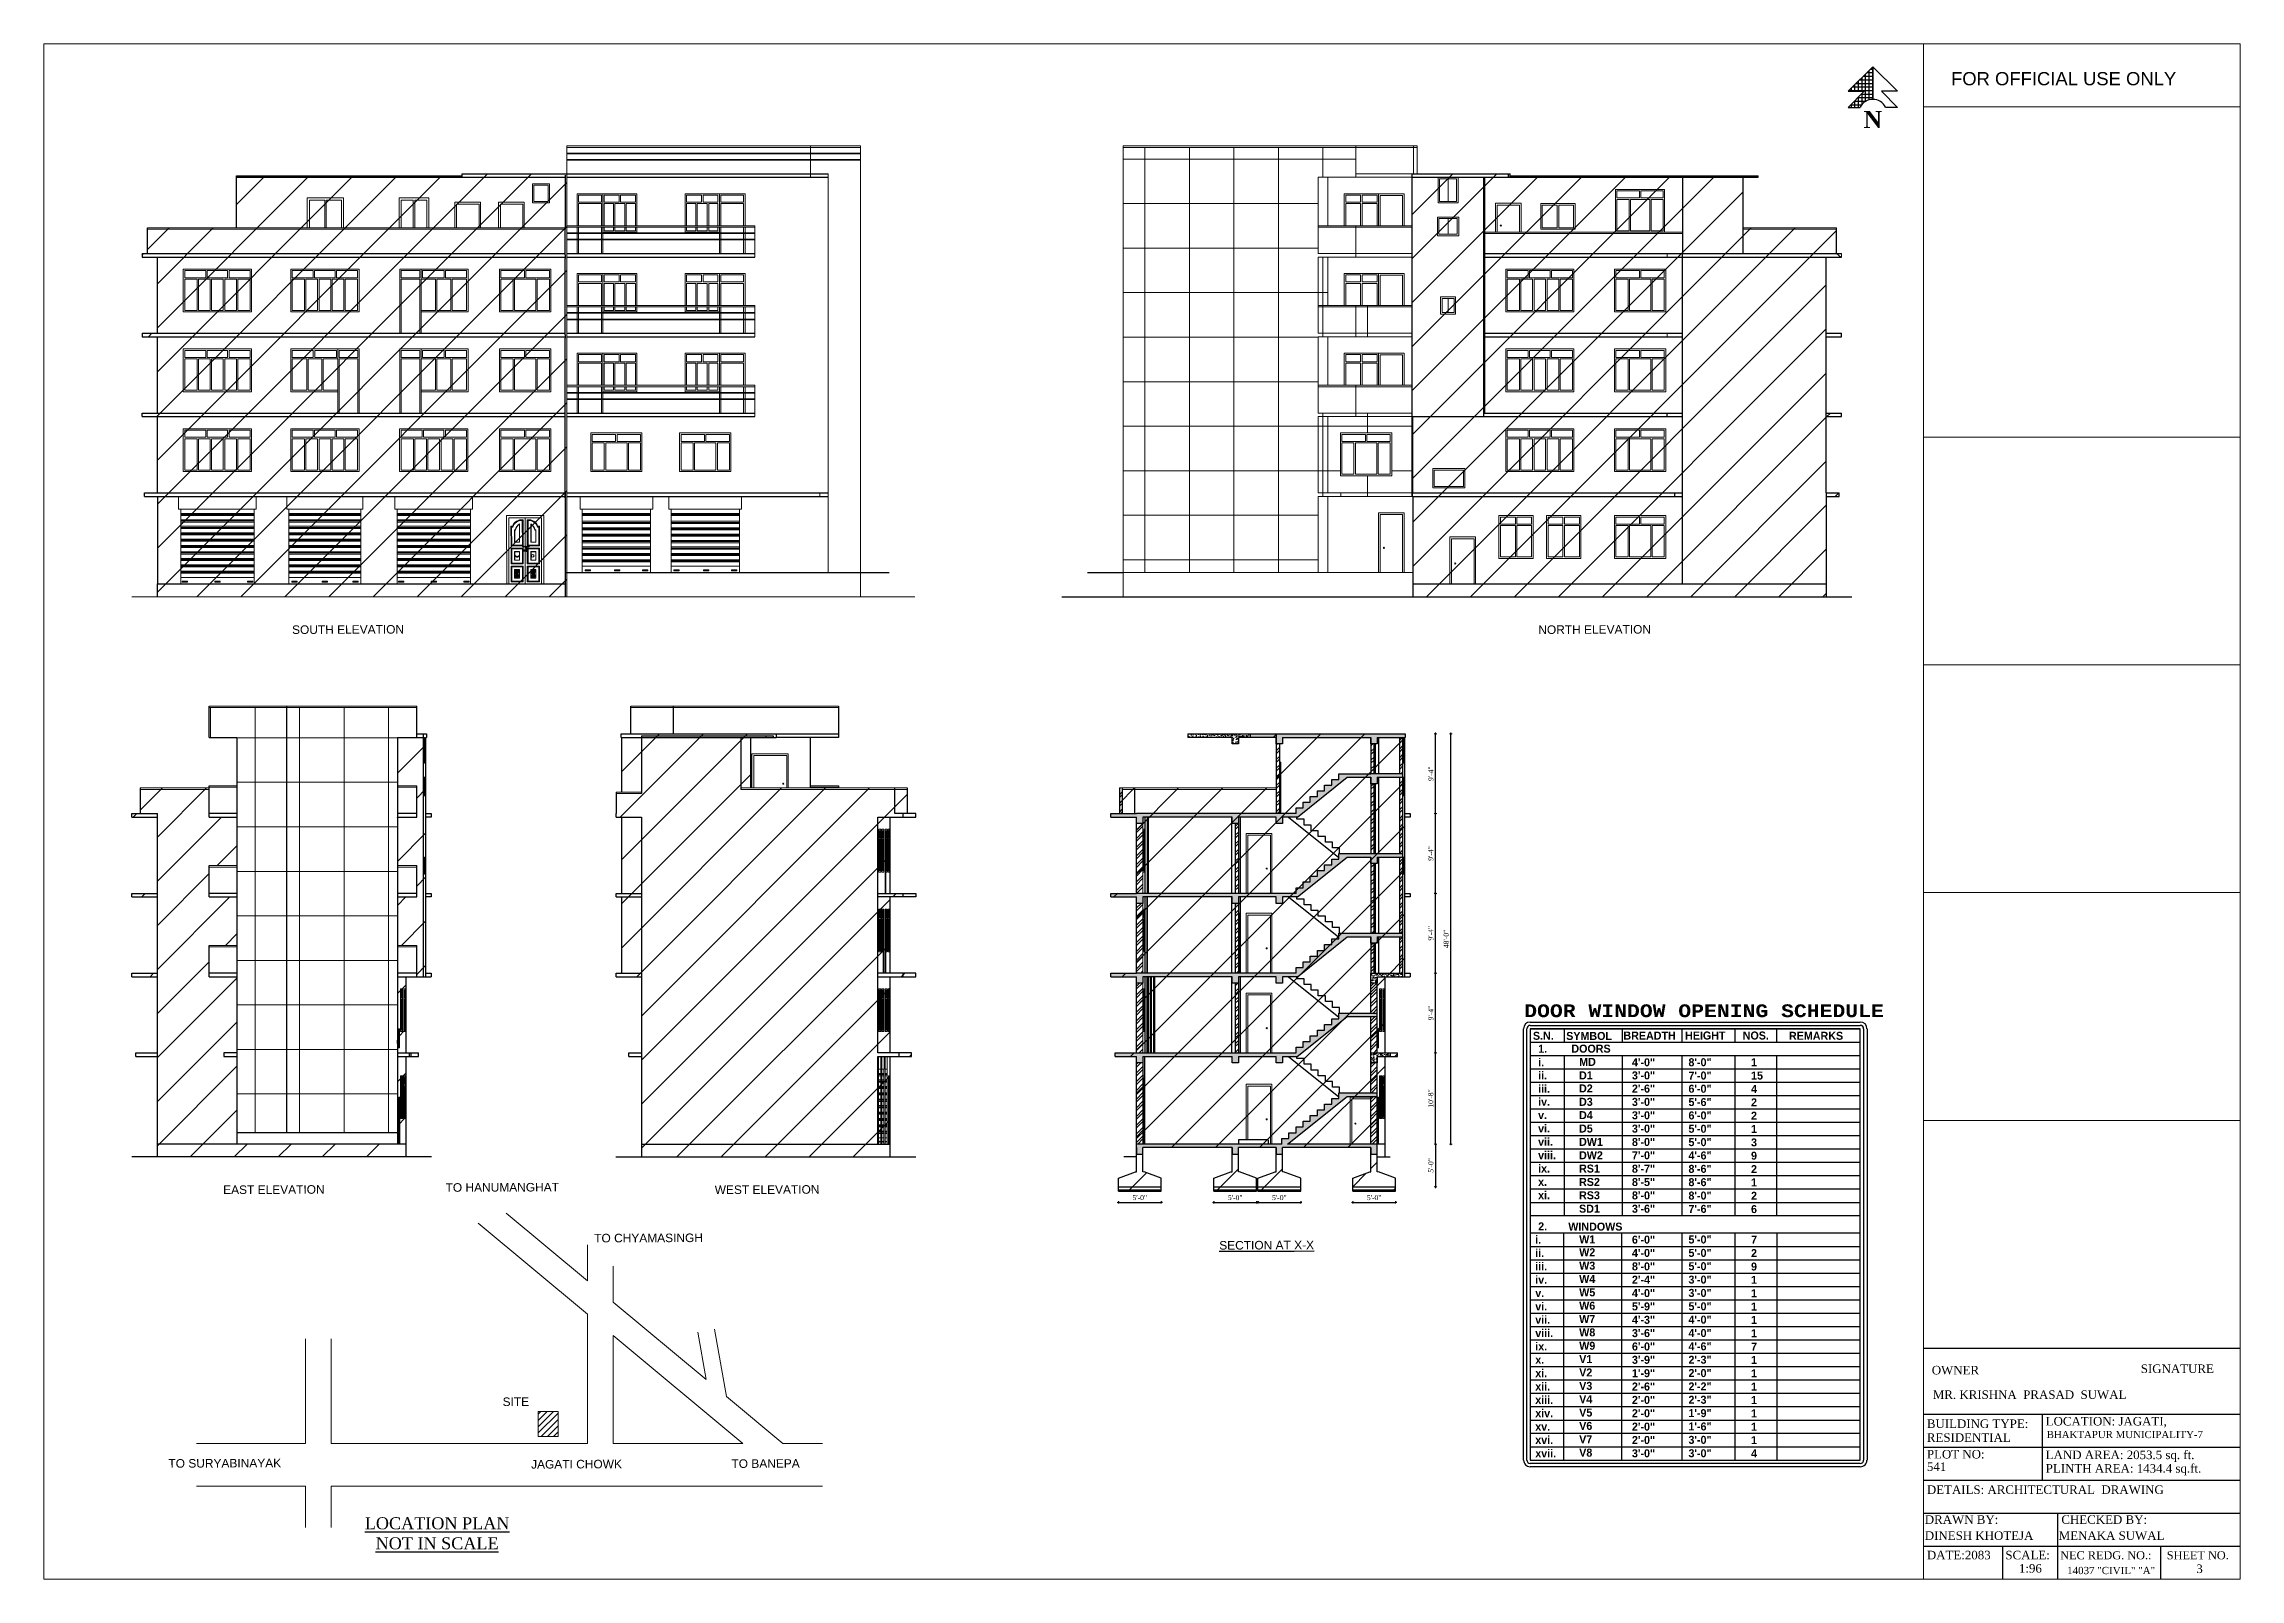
# Model space of a CAD drawing. Header units: inches. Extents: x 118399 to 125163, y -32081 to -26901.
# Drawn here: x 122078 to 125163, y -29056 to -26901 of the extents above; entities that cross this region are included whole.
import ezdxf

# ---------------------------------------------------------------- set-up
doc = ezdxf.new("R2010")
doc.units = ezdxf.units.IN
doc.header["$LTSCALE"] = 5
doc.header["$MEASUREMENT"] = 0
for name, color, linetype, lineweight in [('1', 7, 'Continuous', 25), ('A-WALL', 7, 'Continuous', 9), ('boundary', 7, 'Continuous', 25), ('Dimension', 7, 'Continuous', 18), ('dimention', 5, 'Continuous', 9), ('DOOR', 62, 'Continuous', 0), ('ele1', 21, 'Continuous', 20), ('Railing', 43, 'Continuous', 18), ('win', 5, 'Continuous', 18)]:
    doc.layers.add(name, color=color, linetype=linetype, lineweight=lineweight)
for name, color, linetype in [('column', 4, 'Continuous'), ('TEXT', 6, 'Continuous'), ('WALL', 7, 'Continuous')]:
    doc.layers.add(name, color=color, linetype=linetype)
doc.layers.add('dim line', color=7, linetype='Continuous', lineweight=15, true_color=0xfab2b2)
doc.styles.add('ARIAL', font='cityb___.ttf')
doc.styles.add('COURIER', font='courbd.ttf')
doc.styles.add('DIMTEXT', font='arial.ttf', dxfattribs={"height": 8})
doc.styles.add('ordinary', font='times.ttf')
doc.styles.get("Standard").update_dxf_attribs({"font": 'arial.ttf'})
doc.dimstyles.new('Copy of 96', dxfattribs={"dimtxt": 7, "dimasz": 4, "dimexe": 0.5, "dimexo": 0.5, "dimgap": 3, "dimtad": 1, "dimdec": 1, "dimzin": 11, "dimdsep": 46, "dimlunit": 4, "dimtxsty": 'ordinary', "dimblk": 'OBLIQUE', "dimcen": 0.09, "dimse1": 1, "dimse2": 1, "dimclrt": 6, "dimazin": 0, "dimtfac": 1, "dimtdec": 1, "dimtix": 1, "dimtmove": 2, "dimatfit": 3, "dimldrblk": 'leader', "dimfxl": 0.5, "dimfxlon": 1, "dimtolj": 1, "dimtzin": 0, "dimarcsym": 0})
pattern_1 = [(50, (-21755.915, -4278.018), (7.17260183, -0.62752135), [0.75, -8.25]), (355, (-21755.915, -4278.018), (-1.38751334, 7.52192134), [0.6, -6.6]), (100.4514445, (-21755.317, -4278.0706), (5.78508847, 6.8943999), [0.63740192, -7.01142112]), (46.1842, (-21755.915, -4276.018), (10.6724133, -1.6551928), [1.125, -12.375]), (96.6356355, (-21755.026, -4276.156), (9.34661946, 9.741186), [0.9561034, -10.5171376]), (351.184164, (-21755.915, -4276.018), (9.34661945, 9.741186), [0.9, -9.9]), (21, (-21754.915, -4276.518), (5.96907052, -4.0261889), [0.75, -8.25]), (326, (-21754.915, -4276.518), (2.43315332, 7.25150045), [0.6, -6.6]), (71.451445, (-21754.4176, -4276.854), (8.40222377, 3.22531153), [0.6374019, -7.01142112]), (37.5, (-21755.915, -4278.0183), (0.121598553, 3.32893854), [0, -6.52, 0, -6.7, 0, -6.625]), (7.5, (-21755.915, -4278.0183), (2.630695374, 3.94411712), [0, -3.82, 0, -6.37, 0, -2.525]), (327.5, (-21758.145, -4278.0183), (5.33822436, -0.225548717), [0, -2.5, 0, -7.8, 0, -10.35]), (317.5, (-21759.145, -4278.0183), (5.8318617, 1.00104982), [0, -3.25, 0, -5.18, 0, -7.35])]
pattern_2 = [(45, (-21755.915, -4278.018), (-6.098796, 6.098796), []), (45, (-21751.849, -4278.018), (-6.098796, 6.098796), [])]

msp = doc.modelspace()

# ---------------------------------------------------------------- texts
at = {"style": 'COURIER'}
msp.add_text('DOOR WINDOW OPENING SCHEDULE', height=18, dxfattribs=at).set_placement((124157.9, -28267.2))
at = {"layer": '1', "style": 'ordinary'}
for s, height, p in [('OWNER', 12, (124730.4, -28768.8)), ('SIGNATURE', 12, (125024, -28766.8)), ('MR. KRISHNA  PRASAD  SUWAL', 12, (124731.9, -28803.2)), ('BUILDING TYPE:  ', 12, (124723.5, -28844)), ('LOCATION: JAGATI,', 12, (124890.4, -28840.5)), ('RESIDENTIAL', 12, (124723.5, -28863.5)), ('PLOT NO: ', 12, (124723.5, -28886.8)), ('LAND AREA: 2053.5 sq. ft. ', 12, (124890.4, -28887.7)), ('BHAKTAPUR MUNICIPALITY-7', 10.08, (124891.8, -28858.2)), ('541', 12, (124723.5, -28904.3)), ('PLINTH AREA: 1434.4 sq.ft.', 12, (124890.4, -28906.7)), ('DETAILS: ARCHITECTURAL  DRAWING ', 12, (124723.5, -28936.6)), ('DRAWN BY:', 12, (124720.6, -28978.6)), ('CHECKED BY: ', 12, (124912.4, -28978.6)), ('DINESH KHOTEJA', 12, (124720.6, -29001.1)), ('MENAKA SUWAL', 12, (124908.7, -29001.1)), ('DATE:2083', 12, (124723.5, -29028.4)), ('SCALE:', 12, (124833.8, -29028.4)), ('NEC REDG. NO.:', 11.4, (124910.8, -29028.4)), ('SHEET NO.', 11.4, (125060.5, -29028.4)), ('14037 "CIVIL" "A"', 10.2, (124920.5, -29049.2)), ('3', 12, (125102, -29047.7))]:
    msp.add_text(s, height=height, dxfattribs=at).set_placement(p)
msp.add_attdef('1:96', (124852.8, -29047.1), 'SCALE', height=12, dxfattribs=at)
at = {"layer": 'column', "color": 0, "char_height": 12, "width": 216.272, "attachment_point": 2, "rotation": 0.2057, "style": 'DIMTEXT'}
for s, insert in [('SOUTH ELEVATION', (122505.7, -27716.9)), ('NORTH ELEVATION', (124256.8, -27716.9)), ('EAST ELEVATION', (122401.5, -28503.3)), ('TO HANUMANGHAT', (122722.3, -28500.1)), ('WEST ELEVATION', (123094.3, -28503.3)), ('TO CHYAMASINGH', (122927.8, -28571.2)), ('{\\LSECTION AT X-X}', (123796, -28581.3)), ('SITE', (122741.4, -28801.1)), ('TO SURYABINAYAK', (122332.5, -28887.5)), ('JAGATI CHOWK', (122826.6, -28888.8)), ('TO BANEPA', (123092.2, -28887.9))]:
    msp.add_mtext(s, dxfattribs=dict(at, insert=insert))
at = {"layer": 'Defpoints'}
msp.add_text('FOR OFFICIAL USE ONLY', height=18.527, dxfattribs=at).set_placement((124757.4, -26958.8))
at = {"layer": 'TEXT', "style": 'ARIAL'}
for s, height, p in [('S.N.', 11.25, (124170.1, -28299)), ('SYMBOL', 11.25, (124216.8, -28299.2)), ('BREADTH', 11.25, (124297.2, -28298.7)), ('HEIGHT', 11.25, (124383.8, -28298.6)), ('NOS.', 11.25, (124464.8, -28298.6)), ('REMARKS', 11.25, (124529.8, -28299)), ('1.', 11.25, (124177.5, -28317.2)), ('DOORS', 11.25, (124224.1, -28317)), ('ii.', 11.25, (124177.4, -28354.7)), ('i.', 11.25, (124177.5, -28336.2)), ('D1', 11.25, (124234.9, -28354.5)), ('MD', 11.25, (124235.1, -28335.6)), ('4\'-0"', 11.25, (124309.2, -28336.2)), ('3\'-0"', 11.25, (124309.2, -28354.6)), ('8\'-0"', 11.25, (124388.6, -28336.1)), ('7\'-0"', 11.25, (124388.6, -28354.8)), ('1', 11.2, (124476.5, -28336.1)), ('15', 11.25, (124476.5, -28354.8)), ('iii.', 11.25, (124177.4, -28373.4)), ('iv.', 11.25, (124177.4, -28391.6)), ('D2', 11.25, (124234.9, -28372.9)), ('D3', 11.25, (124234.9, -28391.7)), ('3\'-0"', 11.25, (124309.2, -28391.8)), ('2\'-6"', 11.25, (124309.2, -28373.1)), ('5\'-6"', 11.25, (124388.6, -28392)), ('6\'-0"', 11.25, (124388.6, -28373.3)), ('4', 11.2, (124476.5, -28373.6)), ('2', 11.2, (124476.5, -28392.3)), ('v.', 11.25, (124177.4, -28410.3)), ('D4', 11.25, (124234.9, -28410.4)), ('3\'-0"', 11.25, (124309.2, -28410.6)), ('6\'-0"', 11.25, (124388.6, -28410.8)), ('2', 11.2, (124476.5, -28411.1)), ('vi.', 11.25, (124177.4, -28429.1)), ('vii.', 11.25, (124177.4, -28447.8)), ('D5', 11.25, (124234.9, -28429.2)), ('DW1', 11.25, (124234.9, -28447.9)), ('3\'-0"', 11.25, (124309.2, -28429.3)), ('8\'-0"', 11.25, (124309.2, -28448.1)), ('5\'-0"', 11.25, (124388.6, -28429.5)), ('5\'-0"', 11.25, (124388.6, -28448.3)), ('3', 11.2, (124476.5, -28448.6)), ('1', 11.2, (124476.5, -28429.8)), ('viii.', 11.25, (124177.4, -28466.6)), ('ix.', 11.25, (124177.4, -28485.3)), ('DW2', 11.25, (124234.9, -28466.7)), ('RS1', 11.25, (124234.9, -28485.4)), ('8\'-7"', 11.25, (124309.2, -28485.6)), ('7\'-0"', 11.25, (124309.2, -28466.8)), ('4\'-6"', 11.25, (124388.6, -28467)), ('9', 11.2, (124476.5, -28467.3)), ('x.', 11.25, (124177.4, -28504.1)), ('RS2', 11.25, (124234.9, -28504.2)), ('8\'-5"', 11.25, (124309.2, -28504.3)), ('8\'-6"', 11.25, (124388.6, -28485.8)), ('8\'-6"', 11.25, (124388.6, -28504.5)), ('2', 11.2, (124476.5, -28486.1)), ('1', 11.2, (124476.5, -28504.8)), ('xi.', 11.25, (124177.4, -28522.8)), ('SD1', 11.25, (124234.9, -28541.7)), ('RS3', 11.25, (124234.9, -28522.9)), ('3\'-6"', 11.25, (124309.2, -28541.8)), ('8\'-0"', 11.25, (124309.2, -28523.1)), ('8\'-0"', 11.25, (124388.6, -28523.3)), ('7\'-6"', 11.25, (124388.6, -28542)), ('2', 11.2, (124476.5, -28523.6)), ('6', 11.2, (124476.5, -28542.3)), ('2.', 11.25, (124177.5, -28566.5)), ('WINDOWS', 11.25, (124219.8, -28566.9)), ('i.', 11.25, (124173.4, -28585.1)), ('ii.', 11.25, (124173.4, -28603.9)), ('W1', 11.25, (124235.1, -28584.8)), ('W2', 11.25, (124235.1, -28602.9)), ('4\'-0"', 11.25, (124309.2, -28603.9)), ('6\'-0"', 11.25, (124309.2, -28585.2)), ('5\'-0"', 11.25, (124388.6, -28585)), ('5\'-0"', 11.25, (124388.6, -28603.8)), ('2', 11.2, (124476.5, -28604.1)), ('7', 11.2, (124476.5, -28585.4)), ('iii.', 11.25, (124173.4, -28622.6)), ('W3', 11.25, (124235.1, -28621.7)), ('8\'-0"', 11.25, (124309.2, -28622.7)), ('5\'-0"', 11.25, (124388.6, -28622.5)), ('9', 11.2, (124476.5, -28622.9)), ('v.', 11.25, (124173.4, -28660.1)), ('iv.', 11.25, (124173.4, -28641.4)), ('W4', 11.25, (124235.1, -28640.4)), ('W5', 11.25, (124235.1, -28659.2)), ('4\'-0"', 11.25, (124309.2, -28660.2)), ('2\'-4"', 11.25, (124309.2, -28641.4)), ('3\'-0"', 11.25, (124388.6, -28641.3)), ('3\'-0"', 11.25, (124388.6, -28660)), ('1', 11.2, (124476.5, -28641.6)), ('1', 11.2, (124476.5, -28660.4)), ('vi.', 11.25, (124173.4, -28678.9)), ('vii.', 11.25, (124173.4, -28697.6)), ('W6', 11.25, (124235.1, -28677.9)), ('W7', 11.25, (124235.1, -28696.7)), ('4\'-3"', 11.25, (124309.2, -28697.7)), ('5\'-9"', 11.25, (124309.2, -28678.9)), ('4\'-0"', 11.25, (124388.6, -28697.5)), ('5\'-0"', 11.25, (124388.6, -28678.8)), ('1', 11.2, (124476.5, -28679.1)), ('1', 11.2, (124476.5, -28697.9)), ('viii.', 11.25, (124173.4, -28716.4)), ('W8', 11.25, (124235.1, -28715.4)), ('3\'-6"', 11.25, (124309.2, -28716.4)), ('4\'-0"', 11.25, (124388.6, -28716.3)), ('1', 11.2, (124476.5, -28716.6)), ('x.', 11.25, (124173.4, -28753.9)), ('ix.', 11.25, (124173.4, -28735.1)), ('W9', 11.25, (124235.1, -28734.2)), ('V1', 11.25, (124235.1, -28752.9)), ('3\'-9"', 11.25, (124309.2, -28753.9)), ('6\'-0"', 11.25, (124309.2, -28735.2)), ('4\'-6"', 11.25, (124388.6, -28735)), ('2\'-3"', 11.25, (124388.6, -28753.8)), ('7', 11.2, (124476.5, -28735.4)), ('1', 11.2, (124476.5, -28754.1)), ('xi.', 11.25, (124173.4, -28772.7)), ('xii.', 11.25, (124173.4, -28791.4)), ('V2', 11.25, (124235.1, -28771.7)), ('V3', 11.25, (124235.1, -28790.5)), ('2\'-6"', 11.25, (124309.2, -28791.4)), ('1\'-9"', 11.25, (124309.2, -28772.7)), ('2\'-0"', 11.25, (124388.6, -28772.5)), ('2\'-2"', 11.25, (124388.6, -28791.3)), ('1', 11.2, (124476.5, -28772.9)), ('1', 11.2, (124476.5, -28791.6)), ('xiii.', 11.25, (124173.4, -28810.2)), ('V4', 11.25, (124235.1, -28809.2)), ('2\'-0"', 11.25, (124309.2, -28810.2)), ('2\'-3"', 11.25, (124388.6, -28810)), ('1', 11.2, (124476.5, -28810.4)), ('xiv.', 11.25, (124173.4, -28828.9)), ('xv.', 11.25, (124173.4, -28847.7)), ('V5', 11.25, (124235.1, -28828)), ('V6', 11.25, (124235.1, -28846.7)), ('2\'-0"', 11.25, (124309.2, -28828.9)), ('2\'-0"', 11.25, (124309.2, -28847.7)), ('1\'-9"', 11.25, (124388.6, -28828.8)), ('1\'-6"', 11.25, (124388.6, -28847.5)), ('1', 11.2, (124476.5, -28829.1)), ('1', 11.2, (124476.5, -28847.9)), ('xvi.', 11.25, (124173.4, -28866.4)), ('xvii.', 11.25, (124173.4, -28885.2)), ('V7', 11.25, (124235.1, -28865.5)), ('V8', 11.25, (124235.1, -28884.2)), ('3\'-0"', 11.25, (124309.2, -28885.2)), ('2\'-0"', 11.25, (124309.2, -28866.5)), ('3\'-0"', 11.25, (124388.6, -28866.3)), ('3\'-0"', 11.25, (124388.6, -28885.1)), ('4', 11.2, (124476.5, -28885.4)), ('1', 11.2, (124476.5, -28866.7))]:
    msp.add_text(s, height=height, dxfattribs=at).set_placement(p)
at = {"layer": 'TEXT', "insert": (122630.8, -29014.6), "char_height": 16.875, "attachment_point": 8, "rotation": 359.9996, "style": 'ordinary'}
msp.add_mtext_dynamic_manual_height_columns('{\\LLOCATION PLAN\\PNOT IN SCALE}', width=232.087, gutter_width=1720.7, heights=[0], dxfattribs=at)

# ---------------------------------------------------------------- blocks, each defined once
blk = doc.blocks.new('SDEGH')
at = {"layer": 'TEXT'}
h = blk.add_hatch(dxfattribs=at)
h.set_pattern_fill('NET', color=256, scale=40, style=0)
h.set_pattern_definition([(0, (43922.391, -13181.093), (0, 5), []), (90, (43922.391, -13181.093), (-5, 3e-16), [])])
h.paths.add_polyline_path([(52300.8, -9226.1), (52266.3, -9260.6), (52288.8, -9260.6), (52266.3, -9283.1), (52282.8, -9283.1, -0.284572), (52300.8, -9272)])
blk.add_line((52300.8, -9226.1), (52300.8, -9272), dxfattribs=at)
at = {"layer": 'WALL'}
for p, q in [((52266.3, -9260.6), (52300.8, -9226.1)), ((52335.4, -9260.6), (52300.8, -9226.1)), ((52266.3, -9260.6), (52288.8, -9260.6)), ((52266.3, -9283.1), (52288.8, -9260.6)), ((52266.3, -9283.1), (52282.8, -9283.1)), ((52335.4, -9260.6), (52312.9, -9260.6)), ((52335.4, -9283.1), (52312.9, -9260.6)), ((52335.4, -9283.1), (52318.8, -9283.1))]:
    blk.add_line(p, q, dxfattribs=at)
blk.add_arc((52300.8, -9292), 20.1, 26.4605, 153.5395, dxfattribs=at)
at = {"layer": 'Defpoints', "insert": (52287.7, -9288.2), "char_height": 24, "width": 23.16, "attachment_point": 1}
blk.add_mtext('{\\fTimes New Roman|b1|i0|c0|p18;N}', dxfattribs=at)
blk = doc.blocks.new('oblique')
at = {"color": 0, "lineweight": -2}
blk.add_line((0.25, 0.25), (-0.25, -0.25), dxfattribs=at)
at = {"layer": 'dim line', "lineweight": 9}
for p, q in [((-0.4375, 0), (0.4375, 0)), ((0, 0.4375), (0, -0.4375))]:
    blk.add_line(p, q, dxfattribs=at)
blk = doc.blocks.new('*D5553')
at = {"layer": 'A-WALL', "color": 0, "lineweight": -2, "ltscale": 50, "transparency": 16777216}
blk.add_line((123587.8, -28527.2), (123647.8, -28527.2), dxfattribs=at)
at = {"layer": 'Defpoints', "color": 0, "ltscale": 50, "transparency": 16777216}
for p in [(123587.8, -28511.4), (123647.8, -28511.4), (123647.8, -28527.2)]:
    blk.add_point(p, dxfattribs=at)
at = {"layer": 'A-WALL', "color": 0, "lineweight": -2, "ltscale": 50, "transparency": 16777216, "xscale": 4, "yscale": 4, "zscale": 4, "rotation": 180}
blk.add_blockref('oblique', (123587.8, -28527.2), dxfattribs=at)
at = {"layer": 'A-WALL', "color": 0, "lineweight": -2, "ltscale": 50, "transparency": 16777216, "xscale": 4, "yscale": 4, "zscale": 4}
blk.add_blockref('oblique', (123647.8, -28527.2), dxfattribs=at)
at = {"layer": 'A-WALL', "color": 6, "ltscale": 50, "transparency": 16777216, "insert": (123617.8, -28520.6), "char_height": 7, "attachment_point": 5, "style": 'ordinary'}
blk.add_mtext('\\A1;5\'-0"', dxfattribs=at)
blk = doc.blocks.new('_OBLIQUE')
at = {"color": 0, "linetype": 'ByBlock'}
blk.add_line((-0.5, -0.5), (0.5, 0.5), dxfattribs=at)
blk = doc.blocks.new('leader')
at = {"layer": 'Dimension'}
for p, q in [((-4.42, 0), (4.42, 0)), ((0, -4.33), (0, 4.33))]:
    blk.add_line(p, q, dxfattribs=at)
blk = doc.blocks.new('*D5554')
at = {"layer": 'A-WALL', "color": 0, "lineweight": -2, "ltscale": 50, "transparency": 16777216}
blk.add_line((123721.9, -28527.2), (123781.9, -28527.2), dxfattribs=at)
at = {"layer": 'Defpoints', "color": 0, "ltscale": 50, "transparency": 16777216}
for p in [(123721.9, -28511.4), (123781.9, -28511.4), (123781.9, -28527.2)]:
    blk.add_point(p, dxfattribs=at)
at = {"layer": 'A-WALL', "color": 0, "lineweight": -2, "ltscale": 50, "transparency": 16777216, "xscale": 4, "yscale": 4, "zscale": 4, "rotation": 180}
blk.add_blockref('oblique', (123721.9, -28527.2), dxfattribs=at)
at = {"layer": 'A-WALL', "color": 0, "lineweight": -2, "ltscale": 50, "transparency": 16777216, "xscale": 4, "yscale": 4, "zscale": 4}
blk.add_blockref('oblique', (123781.9, -28527.2), dxfattribs=at)
at = {"layer": 'A-WALL', "color": 6, "ltscale": 50, "transparency": 16777216, "insert": (123751.9, -28520.6), "char_height": 7, "attachment_point": 5, "style": 'ordinary'}
blk.add_mtext('\\A1;5\'-0"', dxfattribs=at)
blk = doc.blocks.new('*D5555')
at = {"layer": 'A-WALL', "color": 0, "lineweight": -2, "ltscale": 50, "transparency": 16777216}
blk.add_line((123783.9, -28527.2), (123843.9, -28527.2), dxfattribs=at)
at = {"layer": 'Defpoints', "color": 0, "ltscale": 50, "transparency": 16777216}
for p in [(123783.9, -28511.4), (123843.9, -28511.4), (123843.9, -28527.2)]:
    blk.add_point(p, dxfattribs=at)
at = {"layer": 'A-WALL', "color": 0, "lineweight": -2, "ltscale": 50, "transparency": 16777216, "xscale": 4, "yscale": 4, "zscale": 4, "rotation": 180}
blk.add_blockref('oblique', (123783.9, -28527.2), dxfattribs=at)
at = {"layer": 'A-WALL', "color": 0, "lineweight": -2, "ltscale": 50, "transparency": 16777216, "xscale": 4, "yscale": 4, "zscale": 4}
blk.add_blockref('oblique', (123843.9, -28527.2), dxfattribs=at)
at = {"layer": 'A-WALL', "color": 6, "ltscale": 50, "transparency": 16777216, "insert": (123813.9, -28520.6), "char_height": 7, "attachment_point": 5, "style": 'ordinary'}
blk.add_mtext('\\A1;5\'-0"', dxfattribs=at)
blk = doc.blocks.new('*D5556')
at = {"layer": 'A-WALL', "color": 0, "lineweight": -2, "ltscale": 50, "transparency": 16777216}
blk.add_line((123917, -28527.2), (123977, -28527.2), dxfattribs=at)
at = {"layer": 'Defpoints', "color": 0, "ltscale": 50, "transparency": 16777216}
for p in [(123917, -28511.4), (123977, -28511.4), (123977, -28527.2)]:
    blk.add_point(p, dxfattribs=at)
at = {"layer": 'A-WALL', "color": 0, "lineweight": -2, "ltscale": 50, "transparency": 16777216, "xscale": 4, "yscale": 4, "zscale": 4, "rotation": 180}
blk.add_blockref('oblique', (123917, -28527.2), dxfattribs=at)
at = {"layer": 'A-WALL', "color": 0, "lineweight": -2, "ltscale": 50, "transparency": 16777216, "xscale": 4, "yscale": 4, "zscale": 4}
blk.add_blockref('oblique', (123977, -28527.2), dxfattribs=at)
at = {"layer": 'A-WALL', "color": 6, "ltscale": 50, "transparency": 16777216, "insert": (123947, -28520.6), "char_height": 7, "attachment_point": 5, "style": 'ordinary'}
blk.add_mtext('\\A1;5\'-0"', dxfattribs=at)
blk = doc.blocks.new('*D5546')
at = {"layer": 'A-WALL', "color": 0, "lineweight": -2, "ltscale": 50, "transparency": 16777216}
blk.add_line((124033.2, -28445.4), (124033.2, -28317.4), dxfattribs=at)
at = {"layer": 'Defpoints', "color": 0, "ltscale": 50, "transparency": 16777216}
for p in [(123951.7, -28317.4), (124033.2, -28317.4), (123951.7, -28445.4)]:
    blk.add_point(p, dxfattribs=at)
at = {"layer": 'A-WALL', "color": 0, "lineweight": -2, "ltscale": 50, "transparency": 16777216, "xscale": 4, "yscale": 4, "zscale": 4}
for p, rotation in [((124033.2, -28317.4), 90), ((124033.2, -28445.4), 270)]:
    blk.add_blockref('oblique', p, dxfattribs=dict(at, rotation=rotation))
at = {"layer": 'A-WALL', "color": 6, "ltscale": 50, "transparency": 16777216, "insert": (124026.7, -28381.4), "char_height": 7, "attachment_point": 5, "rotation": 90, "style": 'ordinary'}
blk.add_mtext('\\A1;10\'-8"', dxfattribs=at)
blk = doc.blocks.new('*D5547')
at = {"layer": 'A-WALL', "color": 0, "lineweight": -2, "ltscale": 50, "transparency": 16777216}
blk.add_line((124033.2, -28317.4), (124033.2, -28205.4), dxfattribs=at)
at = {"layer": 'Defpoints', "color": 0, "ltscale": 50, "transparency": 16777216}
for p in [(123819.8, -28205.4), (124033.2, -28205.4), (123951.7, -28317.4)]:
    blk.add_point(p, dxfattribs=at)
at = {"layer": 'A-WALL', "color": 0, "lineweight": -2, "ltscale": 50, "transparency": 16777216, "xscale": 4, "yscale": 4, "zscale": 4}
for p, rotation in [((124033.2, -28205.4), 90), ((124033.2, -28317.4), 270)]:
    blk.add_blockref('oblique', p, dxfattribs=dict(at, rotation=rotation))
at = {"layer": 'A-WALL', "color": 6, "ltscale": 50, "transparency": 16777216, "insert": (124026.7, -28261.4), "char_height": 7, "attachment_point": 5, "rotation": 90, "style": 'ordinary'}
blk.add_mtext('\\A1;9\'-4"', dxfattribs=at)
blk = doc.blocks.new('*D5548')
at = {"layer": 'A-WALL', "color": 0, "lineweight": -2, "ltscale": 50, "transparency": 16777216}
blk.add_line((124033.2, -28205.4), (124033.2, -28093.4), dxfattribs=at)
at = {"layer": 'Defpoints', "color": 0, "ltscale": 50, "transparency": 16777216}
for p in [(123823.7, -28093.4), (124033.2, -28093.4), (123819.8, -28205.4)]:
    blk.add_point(p, dxfattribs=at)
at = {"layer": 'A-WALL', "color": 0, "lineweight": -2, "ltscale": 50, "transparency": 16777216, "xscale": 4, "yscale": 4, "zscale": 4}
for p, rotation in [((124033.2, -28093.4), 90), ((124033.2, -28205.4), 270)]:
    blk.add_blockref('oblique', p, dxfattribs=dict(at, rotation=rotation))
at = {"layer": 'A-WALL', "color": 6, "ltscale": 50, "transparency": 16777216, "insert": (124026.6, -28149.4), "char_height": 7, "attachment_point": 5, "rotation": 90, "style": 'ordinary'}
blk.add_mtext('\\A1;9\'-4"', dxfattribs=at)
blk = doc.blocks.new('*D5549')
at = {"layer": 'A-WALL', "color": 0, "lineweight": -2, "ltscale": 50, "transparency": 16777216}
blk.add_line((124033.2, -28093.4), (124033.2, -27981.4), dxfattribs=at)
at = {"layer": 'Defpoints', "color": 0, "ltscale": 50, "transparency": 16777216}
for p in [(123830.1, -27981.4), (124033.2, -27981.4), (123823.7, -28093.4)]:
    blk.add_point(p, dxfattribs=at)
at = {"layer": 'A-WALL', "color": 0, "lineweight": -2, "ltscale": 50, "transparency": 16777216, "xscale": 4, "yscale": 4, "zscale": 4}
for p, rotation in [((124033.2, -27981.4), 90), ((124033.2, -28093.4), 270)]:
    blk.add_blockref('oblique', p, dxfattribs=dict(at, rotation=rotation))
at = {"layer": 'A-WALL', "color": 6, "ltscale": 50, "transparency": 16777216, "insert": (124026.6, -28037.4), "char_height": 7, "attachment_point": 5, "rotation": 90, "style": 'ordinary'}
blk.add_mtext('\\A1;9\'-4"', dxfattribs=at)
blk = doc.blocks.new('*D5550')
at = {"layer": 'A-WALL', "color": 0, "lineweight": -2, "ltscale": 50, "transparency": 16777216}
blk.add_line((124033.2, -27981.4), (124033.2, -27869.4), dxfattribs=at)
at = {"layer": 'Defpoints', "color": 0, "ltscale": 50, "transparency": 16777216}
for p in [(123836, -27869.4), (124033.2, -27869.4), (123830.1, -27981.4)]:
    blk.add_point(p, dxfattribs=at)
at = {"layer": 'A-WALL', "color": 0, "lineweight": -2, "ltscale": 50, "transparency": 16777216, "xscale": 4, "yscale": 4, "zscale": 4}
for p, rotation in [((124033.2, -27869.4), 90), ((124033.2, -27981.4), 270)]:
    blk.add_blockref('oblique', p, dxfattribs=dict(at, rotation=rotation))
at = {"layer": 'A-WALL', "color": 6, "ltscale": 50, "transparency": 16777216, "insert": (124026.7, -27925.4), "char_height": 7, "attachment_point": 5, "rotation": 90, "style": 'ordinary'}
blk.add_mtext('\\A1;9\'-4"', dxfattribs=at)
blk = doc.blocks.new('*D5551')
at = {"layer": 'A-WALL', "color": 0, "lineweight": -2, "ltscale": 50, "transparency": 16777216}
blk.add_line((124033.2, -28445.4), (124033.2, -28505.4), dxfattribs=at)
at = {"layer": 'Defpoints', "color": 0, "ltscale": 50, "transparency": 16777216}
for p in [(123951.7, -28445.4), (123977.2, -28505.4), (124033.2, -28505.4)]:
    blk.add_point(p, dxfattribs=at)
at = {"layer": 'A-WALL', "color": 0, "lineweight": -2, "ltscale": 50, "transparency": 16777216, "xscale": 4, "yscale": 4, "zscale": 4}
for p, rotation in [((124033.2, -28445.4), 90), ((124033.2, -28505.4), 270)]:
    blk.add_blockref('oblique', p, dxfattribs=dict(at, rotation=rotation))
at = {"layer": 'A-WALL', "color": 6, "ltscale": 50, "transparency": 16777216, "insert": (124026.7, -28475.4), "char_height": 7, "attachment_point": 5, "rotation": 90, "style": 'ordinary'}
blk.add_mtext('\\A1;5\'-0"', dxfattribs=at)
blk = doc.blocks.new('*D5552')
at = {"layer": 'A-WALL', "color": 0, "lineweight": -2, "ltscale": 50, "transparency": 16777216}
blk.add_line((124054.8, -28445.4), (124054.8, -27869.4), dxfattribs=at)
at = {"layer": 'Defpoints', "color": 0, "ltscale": 50, "transparency": 16777216}
for p in [(123951.7, -27869.4), (124054.8, -27869.4), (123951.7, -28445.4)]:
    blk.add_point(p, dxfattribs=at)
at = {"layer": 'A-WALL', "color": 0, "lineweight": -2, "ltscale": 50, "transparency": 16777216, "xscale": 4, "yscale": 4, "zscale": 4}
for p, rotation in [((124054.8, -27869.4), 90), ((124054.8, -28445.4), 270)]:
    blk.add_blockref('oblique', p, dxfattribs=dict(at, rotation=rotation))
at = {"layer": 'A-WALL', "color": 6, "ltscale": 50, "transparency": 16777216, "insert": (124048.3, -28157.4), "char_height": 7, "attachment_point": 5, "rotation": 90, "style": 'ordinary'}
blk.add_mtext('\\A1;48\'-0"', dxfattribs=at)

# ---------------------------------------------------------------- dimensions: what is measured, and where the dimension line sits
at = {"layer": 'A-WALL', "ltscale": 50}
for base, p1, p2, picture, middle in [((124033.2, -27869.4), (123830.1, -27981.4), (123836, -27869.4), '*D5550', (124026.7, -27925.4)), ((124054.8, -27869.4), (123951.7, -28445.4), (123951.7, -27869.4), '*D5552', (124048.3, -28157.4)), ((124033.2, -27981.4), (123823.7, -28093.4), (123830.1, -27981.4), '*D5549', (124026.6, -28037.4)), ((124033.2, -28093.4), (123819.8, -28205.4), (123823.7, -28093.4), '*D5548', (124026.6, -28149.4)), ((124033.2, -28205.4), (123951.7, -28317.4), (123819.8, -28205.4), '*D5547', (124026.7, -28261.4)), ((124033.2, -28317.4), (123951.7, -28445.4), (123951.7, -28317.4), '*D5546', (124026.7, -28381.4)), ((124033.2, -28505.4), (123951.7, -28445.4), (123977.2, -28505.4), '*D5551', (124026.7, -28475.4))]:
    dim = msp.add_linear_dim(base=base, p1=p1, p2=p2, angle=90, dimstyle='Copy of 96', override={"dimdec": 0, "dimblk": 'oblique', "dimtdec": 0, "dimarcsym": 1}, dxfattribs=at)
    dim.commit()
    dim.dimension.update_dxf_attribs({"geometry": picture, "text_midpoint": middle})
for base, p1, p2, picture, middle in [((123647.8, -28527.2), (123587.8, -28511.4), (123647.8, -28511.4), '*D5553', (123617.8, -28520.6)), ((123781.9, -28527.2), (123721.9, -28511.4), (123781.9, -28511.4), '*D5554', (123751.9, -28520.6)), ((123843.9, -28527.2), (123783.9, -28511.4), (123843.9, -28511.4), '*D5555', (123813.9, -28520.6)), ((123977, -28527.2), (123917, -28511.4), (123977, -28511.4), '*D5556', (123947, -28520.6))]:
    dim = msp.add_linear_dim(base=base, p1=p1, p2=p2, dimstyle='Copy of 96', override={"dimdec": 0, "dimblk": 'oblique', "dimtdec": 0, "dimarcsym": 1}, dxfattribs=at)
    dim.commit()
    dim.dimension.update_dxf_attribs({"geometry": picture, "text_midpoint": middle})

# ---------------------------------------------------------------- hatches: boundary and pattern name
at = {"layer": 'A-WALL', "ltscale": 5}
h = msp.add_hatch(dxfattribs=at)
h.set_pattern_fill('ANSI37', color=256, scale=500, angle=45)
h.paths.add_polyline_path([(122575, -27874.4), (122602.1, -27874.4), (122602.1, -27869.4), (122602.1, -27832.4), (122419.4, -27832.4), (122419.4, -28429.4), (122575, -28429.4)])
h.paths.add_polyline_path([(122419.4, -27832.4), (122310.4, -27832.4), (122310.4, -27874.4), (122349.4, -27874.4), (122349.4, -28429.4), (122419.4, -28429.4)])
h.paths.add_polyline_path([(123868.2, -27312), (124000.6, -27312), (124000.6, -27268), (123882.2, -27268), (123882.2, -27200), (123868.2, -27200), (123868.2, -27195), (123868.2, -27088), (123921.2, -27088), (123921.2, -27046), (123594.4, -27046), (123594.4, -27083), (123594.4, -27643), (123868.2, -27643), (123868.2, -27536), (124001, -27536), (124001, -27531), (124001.4, -27531), (124001.4, -27424), (124000.6, -27424), (124000.6, -27419), (123868.2, -27419)])
h.paths.add_polyline_path([(123899.7, -27447), (123971.7, -27447), (123971.7, -27507), (123899.7, -27507)], flags=16)
h.paths.add_polyline_path([(123901.7, -27449), (123934.7, -27449), (123969.7, -27449), (123969.7, -27459), (123969.7, -27505), (123952.7, -27505), (123920.7, -27505), (123901.7, -27505), (123901.7, -27461)], flags=0)
h.paths.add_polyline_path([(123901.7, -27459), (123934.7, -27459), (123952.7, -27459), (123952.7, -27461), (123920.7, -27461), (123901.7, -27461)], flags=0)
at = {"layer": 'A-WALL', "ltscale": 40, "true_color": 0xf26722}
h = msp.add_hatch(dxfattribs=at)
h.set_pattern_fill('AR-CONC', color=30)
h.set_pattern_definition(pattern_1)
h.paths.add_polyline_path([(123756.4, -27874.4), (123773.4, -27874.4), (123773.4, -27869.4), (123685.5, -27869.4), (123685.5, -27874.4), (123747.4, -27874.4), (123747.4, -27883.4), (123756.4, -27883.4)])
h = msp.add_hatch(dxfattribs=at)
h.set_pattern_fill('AR-CONC', color=30)
h.set_pattern_definition(pattern_1)
h.paths.add_polyline_path([(123990.8, -27869.4), (123977.2, -27869.4), (123809.4, -27869.4), (123809.4, -27883.4), (123818.4, -27883.4), (123818.4, -27874.4), (123942.5, -27874.4), (123942.5, -27883.4), (123951.5, -27883.4), (123951.5, -27874.4), (123989.8, -27874.4), (123990.8, -27874.4)])
h.paths.add_polyline_path([(123809.4, -27869.4), (123773.4, -27869.4), (123773.4, -27874.4), (123809.4, -27874.4)])
h = msp.add_hatch(dxfattribs=at)
h.set_pattern_fill('AR-CONC', color=30)
h.set_pattern_definition(pattern_1)
h.paths.add_polyline_path([(123909.2, -27930.4), (123942.5, -27930.4), (123942.5, -27930.4), (123942.5, -27939.4), (123951.5, -27939.4), (123951.5, -27930.4), (123987.5, -27930.4), (123987.5, -27925.4), (123942.5, -27925.4), (123897.4, -27925.4), (123897.4, -27933.4), (123887.4, -27933.4), (123887.4, -27941.4), (123877.4, -27941.4), (123877.4, -27949.4), (123867.4, -27949.4), (123867.4, -27957.4), (123857.4, -27957.4), (123857.4, -27965.4), (123847.4, -27965.4), (123847.4, -27973.4), (123837.4, -27973.4), (123837.4, -27981.4), (123613.3, -27981.4), (123577.3, -27981.4), (123577.3, -27986.4), (123613.3, -27986.4), (123613.3, -27995.4), (123622.3, -27995.4), (123622.3, -27986.4), (123747.4, -27986.4), (123747.4, -27995.4), (123756.4, -27995.4), (123756.4, -27986.4), (123756.4, -27986.4), (123809.4, -27986.4), (123809.4, -27995.4), (123818.4, -27995.4), (123818.4, -27986.4), (123839.2, -27986.4)])
h = msp.add_hatch(dxfattribs=at)
h.set_pattern_fill('AR-CONC', color=30)
h.set_pattern_definition(pattern_1)
h.paths.add_polyline_path([(123756.4, -28098.4), (123756.4, -28098.4), (123809.4, -28098.4), (123809.4, -28107.4), (123818.4, -28107.4), (123818.4, -28098.4), (123839.2, -28098.4), (123909.2, -28042.4), (123942.5, -28042.4), (123942.5, -28051.4), (123951.5, -28051.4), (123951.5, -28042.4), (123987.5, -28042.4), (123987.5, -28037.4), (123897.4, -28037.4), (123897.4, -28045.4), (123887.4, -28045.4), (123887.4, -28053.4), (123877.4, -28053.4), (123877.4, -28061.4), (123867.4, -28061.4), (123867.4, -28069.4), (123857.4, -28069.4), (123857.4, -28077.4), (123847.4, -28077.4), (123847.4, -28085.4), (123837.4, -28085.4), (123837.4, -28093.4), (123613.3, -28093.4), (123577.3, -28093.4), (123577.3, -28098.4), (123613.3, -28098.4), (123613.3, -28107.4), (123622.3, -28107.4), (123622.3, -28098.4), (123747.4, -28098.4), (123747.4, -28107.4), (123756.4, -28107.4)])
h = msp.add_hatch(dxfattribs=at)
h.set_pattern_fill('AR-CONC', color=30)
h.set_pattern_definition(pattern_1)
h.paths.add_polyline_path([(123909.2, -28154.4), (123942.5, -28154.4), (123942.5, -28163.4), (123951.5, -28163.4), (123951.5, -28154.4), (123987.5, -28154.4), (123987.5, -28149.4), (123897.4, -28149.4), (123897.4, -28157.4), (123887.4, -28157.4), (123887.4, -28165.4), (123877.4, -28165.4), (123877.4, -28173.4), (123867.4, -28173.4), (123867.4, -28181.4), (123857.4, -28181.4), (123857.4, -28189.4), (123847.4, -28189.4), (123847.4, -28197.4), (123837.4, -28197.4), (123837.4, -28205.4), (123613.3, -28205.4), (123577.3, -28205.4), (123577.3, -28210.4), (123613.3, -28210.4), (123613.3, -28219.4), (123622.3, -28219.4), (123622.3, -28210.4), (123747.4, -28210.4), (123747.4, -28219.4), (123756.4, -28219.4), (123756.4, -28210.4), (123756.4, -28210.4), (123809.4, -28210.4), (123809.4, -28219.4), (123818.4, -28219.4), (123818.4, -28210.4), (123839.2, -28210.4)])
h = msp.add_hatch(dxfattribs=at)
h.set_pattern_fill('AR-CONC', color=30)
h.set_pattern_definition(pattern_1)
h.paths.add_polyline_path([(123987.5, -28205.4), (123942.5, -28205.4), (123942.5, -28219.4), (123951.5, -28219.4), (123951.5, -28210.4), (123987.5, -28210.4)])
h = msp.add_hatch(dxfattribs=at)
h.set_pattern_fill('AR-CONC', color=30)
h.set_pattern_definition(pattern_1)
h.paths.add_polyline_path([(123756.4, -28322.4), (123809.4, -28322.4), (123809.4, -28331.4), (123818.4, -28331.4), (123818.4, -28322.4), (123839.2, -28322.4), (123909.2, -28266.4), (123951.5, -28266.4), (123951.5, -28261.4), (123897.4, -28261.4), (123897.4, -28269.4), (123887.4, -28269.4), (123887.4, -28277.4), (123877.4, -28277.4), (123877.4, -28285.4), (123867.4, -28285.4), (123867.4, -28293.4), (123857.4, -28293.4), (123857.4, -28301.4), (123847.4, -28301.4), (123847.4, -28309.4), (123837.4, -28309.4), (123837.4, -28317.4), (123613.3, -28317.4), (123583.3, -28317.4), (123583.3, -28322.4), (123613.3, -28322.4), (123613.3, -28331.4), (123622.3, -28331.4), (123622.3, -28322.4), (123747.4, -28322.4), (123747.4, -28331.4), (123756.4, -28331.4)])
h = msp.add_hatch(dxfattribs=at)
h.set_pattern_fill('AR-CONC', color=30)
h.set_pattern_definition(pattern_1)
h.paths.add_polyline_path([(123951.5, -28322.4), (123969.5, -28322.4), (123969.5, -28317.4), (123942.5, -28317.4), (123942.5, -28331.4), (123951.5, -28331.4)])
h = msp.add_hatch(dxfattribs=at)
h.set_pattern_fill('AR-CONC', color=30)
h.set_pattern_definition(pattern_1)
h.paths.add_polyline_path([(123818.4, -28450.4), (123942.5, -28450.4), (123942.5, -28459.4), (123951.5, -28459.4), (123951.5, -28445.4), (123825.4, -28445.4), (123909.2, -28378.4), (123951.5, -28378.4), (123951.5, -28373.4), (123897.4, -28373.4), (123897.4, -28381.4), (123887.4, -28381.4), (123887.4, -28389.4), (123877.4, -28389.4), (123877.4, -28397.4), (123867.4, -28397.4), (123867.4, -28405.4), (123857.4, -28405.4), (123857.4, -28413.4), (123847.4, -28413.4), (123847.4, -28421.4), (123837.4, -28421.4), (123837.4, -28429.4), (123827.4, -28429.4), (123827.4, -28437.4), (123817.4, -28437.4), (123817.4, -28445.4), (123613.3, -28445.4), (123613.3, -28459.4), (123622.3, -28459.4), (123622.3, -28450.4), (123747.4, -28450.4), (123747.4, -28459.4), (123756.4, -28459.4), (123756.4, -28450.4), (123809.4, -28450.4), (123809.4, -28459.4), (123818.4, -28459.4)])
at = {"layer": 'dimention', "ltscale": 40, "true_color": 0xf26722}
h = msp.add_hatch(dxfattribs=at)
h.set_pattern_fill('ANSI32', color=30, scale=23)
h.set_pattern_definition(pattern_2)
h.paths.add_polyline_path([(123813.9, -27883.4), (123809.4, -27883.4), (123809.4, -27981.4), (123813.9, -27981.4)])
h = msp.add_hatch(dxfattribs=at)
h.set_pattern_fill('ANSI32', color=30, scale=23)
h.set_pattern_definition(pattern_2)
h.paths.add_polyline_path([(123947, -28051.4), (123942.5, -28051.4), (123942.5, -28149.4), (123947, -28149.4)])
h.paths.add_polyline_path([(123947, -27939.4), (123942.5, -27939.4), (123942.5, -28037.4), (123947, -28037.4)])
h.paths.add_polyline_path([(123947, -27883.4), (123942.5, -27883.4), (123942.5, -27925.4), (123947, -27925.4)])
h.paths.add_polyline_path([(123947, -28163.4), (123942.5, -28163.4), (123942.5, -28154.4), (123942.5, -28154.4), (123942.5, -28205.4), (123947, -28205.4)])
h = msp.add_hatch(dxfattribs=at)
h.set_pattern_fill('ANSI32', color=30, scale=23)
h.set_pattern_definition(pattern_2)
h.paths.add_polyline_path([(123987.5, -28154.4), (123983, -28154.4), (123983, -28205.4), (123987.5, -28205.4)])
h.paths.add_polyline_path([(123987.5, -28042.4), (123983, -28042.4), (123983, -28149.4), (123987.5, -28149.4)])
h.paths.add_polyline_path([(123987.5, -27930.4), (123983, -27930.4), (123983, -28037.4), (123987.5, -28037.4)])
h.paths.add_polyline_path([(123987.5, -27874.4), (123983, -27874.4), (123983, -27925.4), (123987.5, -27925.4)])
h = msp.add_hatch(dxfattribs=at)
h.set_pattern_fill('ANSI32', color=30, scale=23)
h.set_pattern_definition(pattern_2)
h.paths.add_polyline_path([(123593.8, -27945.4), (123589.3, -27945.4), (123589.3, -27981.4), (123593.8, -27981.4)])
h = msp.add_hatch(dxfattribs=at)
h.set_pattern_fill('ANSI32', color=30, scale=23)
h.set_pattern_definition(pattern_2)
h.paths.add_polyline_path([(123622.3, -27995.4), (123613.3, -27995.4), (123613.3, -28093.4), (123622.3, -28093.4)])
h = msp.add_hatch(dxfattribs=at)
h.set_pattern_fill('ANSI32', color=30, scale=23)
h.set_pattern_definition(pattern_2)
h.paths.add_polyline_path([(123756.4, -27995.4), (123751.9, -27995.4), (123751.9, -28093.4), (123756.4, -28093.4)])
h = msp.add_hatch(dxfattribs=at)
h.set_pattern_fill('ANSI32', color=30, scale=23)
h.set_pattern_definition(pattern_2)
h.paths.add_polyline_path([(123622.3, -28107.4), (123613.3, -28107.4), (123613.3, -28205.4), (123622.3, -28205.4)])
h = msp.add_hatch(dxfattribs=at)
h.set_pattern_fill('ANSI32', color=30, scale=23)
h.set_pattern_definition(pattern_2)
h.paths.add_polyline_path([(123756.4, -28107.4), (123751.9, -28107.4), (123751.9, -28205.4), (123756.4, -28205.4)])
h = msp.add_hatch(dxfattribs=at)
h.set_pattern_fill('ANSI32', color=30, scale=23)
h.set_pattern_definition(pattern_2)
h.paths.add_polyline_path([(123622.3, -28219.4), (123613.3, -28219.4), (123613.3, -28317.4), (123622.3, -28317.4)])
h = msp.add_hatch(dxfattribs=at)
h.set_pattern_fill('ANSI32', color=30, scale=23)
h.set_pattern_definition(pattern_2)
h.paths.add_polyline_path([(123756.4, -28219.4), (123751.9, -28219.4), (123751.9, -28317.4), (123756.4, -28317.4)])
h = msp.add_hatch(dxfattribs=at)
h.set_pattern_fill('ANSI32', color=30, scale=23)
h.set_pattern_definition(pattern_2)
h.paths.add_polyline_path([(123951.5, -28266.4), (123942.5, -28266.4), (123942.5, -28317.4), (123951.5, -28317.4)])
h.paths.add_polyline_path([(123951.5, -28219.4), (123942.5, -28219.4), (123942.5, -28261.4), (123951.5, -28261.4)])
h = msp.add_hatch(dxfattribs=at)
h.set_pattern_fill('ANSI32', color=30, scale=23)
h.set_pattern_definition(pattern_2)
h.paths.add_polyline_path([(123622.3, -28331.4), (123613.3, -28331.4), (123613.3, -28445.4), (123622.3, -28445.4)])
h = msp.add_hatch(dxfattribs=at)
h.set_pattern_fill('ANSI32', color=30, scale=23)
h.set_pattern_definition(pattern_2)
h.paths.add_polyline_path([(123951.5, -28378.4), (123942.5, -28378.4), (123942.5, -28445.4), (123951.5, -28445.4)])
h.paths.add_polyline_path([(123951.5, -28331.4), (123942.5, -28331.4), (123942.5, -28373.4), (123951.5, -28373.4)])
at = {"layer": 'WALL', "linetype": 'ByBlock', "ltscale": 5, "true_color": 0xf8991e}
h = msp.add_hatch(dxfattribs=at)
h.set_pattern_fill('ANSI31', color=30, scale=350)
h.set_pattern_definition([(45, (115762.414, -23504.04), (-30.93592, 30.93592), [])])
h.paths.add_polyline_path([(122237.8, -27677), (122237.8, -27536), (122219.8, -27536), (122219.8, -27531), (122237.8, -27531), (122237.8, -27424), (122216.3, -27424), (122216.3, -27419), (122237.8, -27419), (122237.8, -27312), (122216.3, -27312), (122216.3, -27307), (122237.8, -27307), (122237.8, -27200), (122216.3, -27200), (122216.3, -27195), (122224.1, -27195), (122224.1, -27159), (122349.1, -27159), (122349.1, -27086), (122666.1, -27086), (122666.1, -27083), (122813.2, -27083), (122813.2, -27677)])
h = msp.add_hatch(dxfattribs=at)
h.set_pattern_fill('ANSI31', color=30, scale=350)
h.set_pattern_definition([(45, (116747.21, -23504.04), (-30.93592, 30.93592), [])])
h.paths.add_polyline_path([(124000.6, -27083), (124000.6, -27424), (124001.4, -27424), (124001.4, -27677), (124582.2, -27677), (124582.2, -27536), (124600.1, -27536), (124600.1, -27531), (124582.2, -27531), (124582.2, -27424), (124603.7, -27424), (124603.7, -27419), (124582.2, -27419), (124582.2, -27312), (124603.7, -27312), (124603.7, -27307), (124582.2, -27307), (124582.2, -27200), (124596.5, -27200), (124603.7, -27200), (124603.7, -27195), (124596.5, -27195), (124596.5, -27159), (124465.1, -27159), (124465.1, -27086), (124138.3, -27086), (124138.3, -27083)])
h = msp.add_hatch(dxfattribs=at)
h.set_pattern_fill('ANSI31', color=30, scale=350)
h.set_pattern_definition([(45, (-13531.305, -4278.02), (-30.935922, 30.935922), [])])
h.paths.add_polyline_path([(122310.4, -27945.4), (122213.8, -27945.4), (122213.8, -27981.4), (122201.8, -27981.4), (122201.8, -27986.4), (122237.8, -27986.4), (122237.8, -28093.4), (122201.8, -28093.4), (122201.8, -28098.4), (122237.8, -28098.4), (122237.8, -28205.4), (122201.8, -28205.4), (122201.8, -28210.4), (122237.8, -28210.4), (122237.8, -28317.4), (122207.8, -28317.4), (122207.8, -28322.4), (122237.8, -28322.4), (122237.8, -28463.4), (122587, -28463.4), (122587, -28445.4), (122349.4, -28445.4), (122349.4, -28322.4), (122331.4, -28322.4), (122331.4, -28317.4), (122349.4, -28317.4), (122349.4, -28210.4), (122310.4, -28210.4), (122310.4, -28166.4), (122349.4, -28166.4), (122349.4, -28098.4), (122310.4, -28098.4), (122310.4, -28054.4), (122349.4, -28054.4), (122349.4, -27986.4), (122310.4, -27986.4)])
h.paths.add_polyline_path([(122615.7, -27874.4), (122575, -27874.4), (122575, -27942.4), (122602.1, -27942.4), (122602.1, -27986.4), (122575, -27986.4), (122575, -28054.4), (122602.1, -28054.4), (122602.1, -28098.4), (122575, -28098.4), (122575, -28166.4), (122602.1, -28166.4), (122602.1, -28210.4), (122575, -28210.4), (122575, -28445.4), (122587, -28445.4), (122587, -28322.4), (122604.7, -28322.4), (122604.7, -28317.4), (122587, -28317.4), (122587, -28304.4), (122575, -28304.4), (122575, -28299.4), (122587, -28299.4), (122587, -28210.4), (122622.4, -28210.4), (122622.4, -28205.4), (122614.7, -28205.4), (122614.7, -28098.4), (122622.4, -28098.4), (122622.4, -28093.4), (122614.7, -28093.4), (122614.7, -27986.4), (122622.4, -27986.4), (122622.4, -27981.4), (122614.7, -27981.4), (122614.7, -27874.4)])
h = msp.add_hatch(dxfattribs=at)
h.set_pattern_fill('ANSI31', color=30, scale=350)
h.set_pattern_definition([(45, (114828.204, -24290.43), (-30.93592, 30.93592), [])])
h.paths.add_polyline_path([(122917.9, -28463.4), (122917.9, -28322.4), (122900.2, -28322.4), (122900.2, -28317.4), (122917.9, -28317.4), (122917.9, -28210.4), (122882.5, -28210.4), (122882.5, -28205.4), (122917.9, -28205.4), (122890.2, -28205.4), (122890.2, -28098.4), (122882.5, -28098.4), (122882.5, -28093.4), (122890.2, -28093.4), (122890.2, -27986.4), (122882.5, -27986.4), (122882.5, -27951.4), (122890.2, -27951.4), (122890.2, -27874.4), (122889.2, -27874.4), (122889.2, -27869.4), (123071.2, -27869.4), (123107.2, -27869.4), (123107.2, -27874.4), (123071.2, -27874.4), (123071.2, -27945.4), (123291.1, -27945.4), (123291.1, -27981.4), (123303.1, -27981.4), (123303.1, -27986.4), (123267.1, -27986.4), (123267.1, -28093.4), (123303.1, -28093.4), (123303.1, -28098.4), (123267.1, -28098.4), (123267.1, -28205.4), (123303.1, -28205.4), (123303.1, -28210.4), (123267.1, -28210.4), (123267.1, -28317.4), (123297.1, -28317.4), (123297.1, -28322.4), (123267.1, -28322.4), (123267.1, -28463.4)])
h = msp.add_hatch(dxfattribs=at)
h.set_pattern_fill('ANSI31', color=30, scale=350)
h.set_pattern_definition([(45, (-21755.915, -4278.02), (-30.935922, 30.935922), [])])
h.paths.add_polyline_path([(123773.4, -27869.4), (123990.8, -27869.4), (123990.8, -27874.4), (123989.8, -27874.4), (123989.8, -27981.4), (123997.5, -27981.4), (123997.5, -27986.4), (123989.8, -27986.4), (123989.8, -28093.4), (123997.5, -28093.4), (123997.5, -28098.4), (123989.8, -28098.4), (123989.8, -28205.4), (123989.8, -28210.4), (123962.1, -28210.4), (123962.1, -28317.4), (123979.8, -28317.4), (123979.8, -28322.4), (123962.1, -28322.4), (123962.1, -28445.4), (123951.5, -28445.4), (123951.5, -28484.4), (123953, -28484.4), (123977, -28493.4), (123977, -28511.4), (123917, -28511.4), (123917, -28493.4), (123941, -28484.4), (123942.5, -28484.4), (123942.5, -28450.4), (123818.4, -28450.4), (123818.4, -28484.4), (123819.9, -28484.4), (123843.9, -28493.4), (123843.9, -28511.4), (123783.9, -28511.4), (123783.9, -28493.4), (123807.9, -28484.4), (123809.4, -28484.4), (123809.4, -28450.4), (123756.4, -28450.4), (123756.4, -28484.4), (123757.9, -28484.4), (123781.9, -28493.4), (123781.9, -28511.4), (123721.9, -28511.4), (123721.9, -28493.4), (123745.9, -28484.4), (123747.4, -28484.4), (123747.4, -28450.4), (123622.3, -28450.4), (123622.3, -28484.4), (123623.8, -28484.4), (123647.8, -28493.4), (123647.8, -28511.4), (123587.8, -28511.4), (123587.8, -28493.4), (123611.8, -28484.4), (123613.3, -28484.4), (123613.3, -28322.4), (123583.3, -28322.4), (123583.3, -28317.4), (123613.3, -28317.4), (123613.3, -28210.4), (123577.3, -28210.4), (123577.3, -28205.4), (123613.3, -28205.4), (123613.3, -28098.4), (123577.3, -28098.4), (123577.3, -28093.4), (123613.3, -28093.4), (123613.3, -27986.4), (123577.3, -27986.4), (123577.3, -27981.4), (123589.3, -27981.4), (123589.3, -27945.4), (123809.4, -27945.4), (123809.4, -27874.4), (123773.4, -27874.4)])
h = msp.add_hatch(dxfattribs=at)
h.set_pattern_fill('ANSI31', color=30, scale=50)
h.set_pattern_definition([(45, (110141.3113, -24830.2254), (-4.4194174, 4.4194174), [])])
h.paths.add_polyline_path([(122772.9, -28855.9), (122800.8, -28855.9), (122800.8, -28820.9), (122772.9, -28820.9)])

# ---------------------------------------------------------------- linework, layer by layer
for p, q in [((124161.6, -28889), (124161.6, -28283.4)), ((124166.3, -28278.8), (124630, -28278.8)), ((124630, -28283.4), (124166.3, -28283.4)), ((124166.3, -28283.4), (124166.3, -28889)), ((124166.3, -28283.4), (124630, -28283.4)), ((124166.3, -28283.4), (124166.3, -28889)), ((124214, -28283.4), (124214, -28302.4)), ((124295.6, -28283.4), (124295.6, -28302.2)), ((124379.2, -28283.4), (124379.2, -28302.2)), ((124454.3, -28302.2), (124454.3, -28283.4)), ((124512.8, -28302.2), (124512.8, -28283.4)), ((124630, -28889), (124630, -28283.4)), ((124630, -28380), (124630, -28283.4)), ((124634.7, -28283.4), (124634.7, -28889)), ((124166.3, -28302.2), (124630, -28302.2)), ((124166.3, -28320.9), (124630, -28320.9)), ((124166.3, -28339.7), (124630, -28339.7)), ((124379.2, -28320.9), (124379.2, -28545.9)), ((124454.3, -28545.9), (124454.3, -28320.9)), ((124512.8, -28545.9), (124512.8, -28320.9)), ((124166.3, -28358.4), (124630, -28358.4)), ((124166.3, -28377.2), (124630, -28377.2)), ((124166.3, -28395.9), (124630, -28395.9)), ((124166.3, -28414.7), (124630, -28414.7)), ((124166.3, -28433.4), (124630, -28433.4)), ((124166.3, -28452.2), (124630, -28452.2)), ((124166.3, -28470.9), (124630, -28470.9)), ((124166.3, -28489.7), (124630, -28489.7)), ((124166.3, -28508.4), (124630, -28508.4)), ((124166.3, -28527.2), (124630, -28527.2)), ((124166.3, -28545.9), (124630, -28545.9)), ((124166.3, -28570.2), (124630, -28570.2)), ((124166.3, -28570.2), (124630, -28570.2)), ((124166.3, -28589), (124630, -28589)), ((124166.3, -28589), (124630, -28589)), ((124166.3, -28589), (124630, -28589)), ((124213.4, -28889), (124213.4, -28570.2)), ((124294.8, -28889), (124294.8, -28570.2)), ((124379.6, -28889), (124379.6, -28570.2)), ((124454.3, -28889), (124454.3, -28570.2)), ((124513.2, -28889), (124513.2, -28570.2)), ((124166.3, -28607.7), (124630, -28607.7)), ((124166.3, -28626.5), (124630, -28626.5)), ((124166.3, -28645.2), (124630, -28645.2)), ((124166.3, -28664), (124630, -28664)), ((124166.3, -28682.7), (124630, -28682.7)), ((124166.3, -28701.5), (124630, -28701.5)), ((124166.3, -28720.2), (124630, -28720.2)), ((124166.3, -28739), (124630, -28739)), ((124166.3, -28757.7), (124630, -28757.7)), ((124166.3, -28776.5), (124630, -28776.5)), ((124166.3, -28795.3), (124630, -28795.3)), ((124166.3, -28814), (124630, -28814)), ((124166.3, -28832.8), (124630, -28832.8)), ((124166.3, -28851.5), (124630, -28851.5)), ((124166.3, -28870.3), (124630, -28870.3)), ((124166.3, -28889), (124630, -28889)), ((124166.3, -28889), (124630, -28889)), ((124166.3, -28889), (124630, -28889)), ((124166.3, -28889), (124630, -28889)), ((124630, -28893.7), (124166.3, -28893.7))]:
    msp.add_line(p, q)
for centre, start, end in [((124166.3, -28283.4), 90, 180), ((124630, -28283.4), 0, 90), ((124166.3, -28889), 180, 270), ((124630, -28889), 270, 0)]:
    msp.add_arc(centre, 4.69, start, end)
at = {"layer": '1'}
for p, q in [((124718.8, -28731.9), (125163.4, -28731.9)), ((124718.8, -28824.5), (125163.4, -28824.5)), ((124885.6, -28824.5), (124885.6, -28917.2)), ((124718.8, -28870.8), (125163.4, -28870.8)), ((124718.8, -28917.2), (125163.4, -28917.2)), ((124718.8, -28963.5), (125163.4, -28963.5)), ((124906.9, -28963.5), (124906.9, -29056.1)), ((124718.8, -29009.8), (125163.4, -29009.8)), ((124830, -29056.1), (124830, -29009.8)), ((125052.3, -29056.1), (125052.3, -29009.8))]:
    msp.add_line(p, q, dxfattribs=at)
at = {"layer": 'A-WALL', "ltscale": 5}
for p, q in [((122813.2, -27044), (123180.3, -27044)), ((122813.2, -27044), (122813.2, -27083)), ((122813.2, -27046), (123225.5, -27046)), ((122813.2, -27054), (123225.5, -27054)), ((122813.2, -27055), (123225.5, -27055)), ((123155.1, -27044), (123155.1, -27083)), ((123225.5, -27044), (123180.3, -27044)), ((123225.5, -27083), (123225.5, -27044)), ((123594.4, -27083), (123594.4, -27044)), ((123921.2, -27044), (123921.2, -27088)), ((124002.2, -27044), (124002.2, -27083)), ((124007.7, -27044), (124007.7, -27083)), ((122813.2, -27063), (123225.5, -27063)), ((122813.2, -27064), (123225.5, -27064)), ((122813.2, -27195), (122813.2, -27083)), ((123155.1, -27088), (123155.1, -27083)), ((123180.3, -27083), (123180.3, -27531)), ((123225.5, -27083), (123225.5, -27195)), ((123594.4, -27677), (123594.4, -27083)), ((123921.2, -27083), (124007.7, -27083)), ((123868.2, -27088), (124003.1, -27088)), ((123868.2, -27088), (123868.2, -27195)), ((123882.2, -27156), (123882.2, -27088)), ((124007.7, -27088), (124006.8, -27088)), ((124358.7, -27086), (124358.7, -27088)), ((122813.2, -27156), (123077.3, -27156)), ((122813.2, -27158), (123077.3, -27158)), ((122813.2, -27166), (123077.3, -27166)), ((122813.2, -27167), (123077.3, -27167)), ((122813.2, -27175), (123077.3, -27175)), ((122813.2, -27176), (123077.3, -27176)), ((123077.3, -27156), (123077.3, -27200)), ((123921.2, -27195), (123921.2, -27156)), ((122813.2, -27307), (122813.2, -27195)), ((123225.5, -27195), (123225.5, -27307)), ((123868.2, -27195), (124000.6, -27195)), ((123868.2, -27200), (124000.6, -27200)), ((123868.2, -27200), (123868.2, -27307)), ((123882.2, -27268), (123882.2, -27200)), ((123921.2, -27195), (123921.2, -27200)), ((124358.7, -27195), (124358.7, -27200)), ((124602.6, -27200), (124596.5, -27195)), ((124603.7, -27200), (124603.7, -27195)), ((122813.2, -27268), (123077.3, -27268)), ((122813.2, -27270), (123077.3, -27270)), ((123077.3, -27268), (123077.3, -27312)), ((123921.2, -27307), (123921.2, -27268)), ((122813.2, -27278), (123077.3, -27278)), ((122813.2, -27279), (123077.3, -27279)), ((122813.2, -27287), (123077.3, -27287)), ((122813.2, -27288), (123077.3, -27288)), ((122813.2, -27419), (122813.2, -27307)), ((123225.5, -27307), (123225.5, -27419)), ((123868.2, -27307), (124000.6, -27307)), ((123868.2, -27312), (124000.6, -27312)), ((123868.2, -27312), (123868.2, -27419)), ((123882.2, -27380), (123882.2, -27312)), ((123921.2, -27307), (123921.2, -27312)), ((124358.7, -27312), (124358.7, -27307)), ((122813.2, -27419), (122813.2, -27380)), ((122813.2, -27380), (123077.3, -27380)), ((122813.2, -27382), (123077.3, -27382)), ((122813.2, -27390), (123077.3, -27390)), ((122813.2, -27391), (123077.3, -27391)), ((123077.3, -27380), (123077.3, -27424)), ((123921.2, -27419), (123921.2, -27380)), ((122813.2, -27399), (123077.3, -27399)), ((122813.2, -27400), (123077.3, -27400)), ((122813.2, -27531), (122813.2, -27419)), ((123225.5, -27419), (123225.5, -27531)), ((123868.2, -27419), (124000.6, -27419)), ((123868.2, -27424), (124000.6, -27424)), ((123868.2, -27531), (123868.2, -27424)), ((123882.2, -27531), (123882.2, -27424)), ((123921.2, -27419), (123921.2, -27424)), ((122813.2, -27677), (122813.2, -27531)), ((123168.6, -27531), (123168.6, -27536)), ((123180.3, -27531), (123180.3, -27643)), ((123225.5, -27531), (123225.5, -27677)), ((123868.2, -27531), (124001.4, -27531)), ((123868.2, -27536), (124001.4, -27536)), ((123868.2, -27643), (123868.2, -27536)), ((123882.2, -27643), (123882.2, -27536)), ((123900.2, -27536), (123900.2, -27531)), ((124001, -27536), (124001, -27531)), ((123594.4, -27643), (124001.4, -27643)), ((122201.8, -27677), (123301.8, -27677)), ((123942.5, -27920.4), (123942.5, -27925.4)), ((123942.5, -27930.4), (123942.5, -27930.4)), ((123987.5, -27925.4), (123987.5, -27920.4)), ((123622.3, -28093.4), (123622.3, -27986.4)), ((123947, -28037.4), (123947, -27986.4)), ((123949.1, -28037.4), (123949.1, -27986.4)), ((123948, -28025.4), (123948.9, -28025.4)), ((123622.3, -28205.4), (123622.3, -28098.4)), ((123948, -28137.4), (123948.9, -28137.4)), ((123622.3, -28317.4), (123622.3, -28210.4)), ((123798.3, -28445.4), (123756.3, -28445.4)), ((123622.3, -28484.4), (123623.8, -28484.4)), ((123756.4, -28484.4), (123757.9, -28484.4)), ((123818.4, -28484.4), (123819.9, -28484.4)), ((123951.5, -28484.4), (123953, -28484.4)), ((122842.1, -28684.4), (122688.5, -28556.6)), ((122842.1, -28637.5), (122727.9, -28542.6)), ((122842.1, -28637.5), (122842.1, -28587)), ((122878.1, -28667.5), (122878.1, -28617)), ((122842.1, -28865.6), (122842.1, -28684.4)), ((123008.8, -28776.1), (122878.1, -28667.5)), ((122446, -28865.6), (122446, -28718.6)), ((122482, -28865.6), (122482, -28718.6)), ((122878.1, -28865.6), (122878.1, -28714.3)), ((123060.1, -28865.6), (122878.1, -28714.3)), ((123008.8, -28776.1), (122996.9, -28709.5)), ((123037.4, -28799.9), (123020.5, -28705.3)), ((123116.4, -28865.6), (123037.4, -28799.9)), ((122446, -28865.6), (122292.7, -28865.6)), ((122482, -28865.6), (122842.1, -28865.6)), ((122878.1, -28865.6), (123060.1, -28865.6)), ((123116.4, -28865.6), (123172.1, -28865.6)), ((122292.7, -28925.6), (122446, -28925.6)), ((122446, -28983.8), (122446, -28925.6)), ((122482, -28925.6), (123172.1, -28925.6)), ((122482, -28983.8), (122482, -28925.6))]:
    msp.add_line(p, q, dxfattribs=at)
at = {"layer": 'A-WALL', "color": 1, "ltscale": 5}
for p, q in [((122267.7, -27554), (122267.7, -27536)), ((122376.7, -27554), (122376.7, -27536)), ((122419.7, -27554), (122419.7, -27536)), ((122526.6, -27554), (122526.6, -27536)), ((122571.6, -27554), (122571.6, -27536)), ((122680.6, -27554), (122680.6, -27536)), ((122831.6, -27554), (122831.6, -27536)), ((122933.6, -27554), (122933.6, -27536)), ((122956.5, -27554), (122956.5, -27536)), ((123058.5, -27554), (123058.5, -27536)), ((122267.7, -27554), (122376.7, -27554)), ((122270.7, -27554), (122270.7, -27659)), ((122270.7, -27560), (122373.7, -27560)), ((122270.7, -27561.5), (122373.7, -27561.5)), ((122270.7, -27563), (122373.7, -27563)), ((122270.7, -27569), (122373.7, -27569)), ((122270.7, -27570.5), (122373.7, -27570.5)), ((122270.7, -27572), (122373.7, -27572)), ((122270.7, -27578), (122373.7, -27578)), ((122270.7, -27579.5), (122373.7, -27579.5)), ((122373.7, -27554), (122373.7, -27659)), ((122419.7, -27554), (122526.6, -27554)), ((122422.7, -27554), (122422.7, -27659)), ((122422.7, -27554), (122422.7, -27659)), ((122422.7, -27560), (122523.6, -27560)), ((122422.7, -27561.5), (122523.6, -27561.5)), ((122422.7, -27563), (122523.6, -27563)), ((122422.7, -27569), (122523.6, -27569)), ((122422.7, -27570.5), (122523.6, -27570.5)), ((122422.7, -27572), (122523.6, -27572)), ((122422.7, -27578), (122523.6, -27578)), ((122422.7, -27579.5), (122523.6, -27579.5)), ((122523.6, -27554), (122523.6, -27659)), ((122523.6, -27554), (122523.6, -27659)), ((122571.6, -27554), (122680.6, -27554)), ((122574.6, -27554), (122574.6, -27659)), ((122574.6, -27554), (122574.6, -27659)), ((122574.6, -27560), (122677.6, -27560)), ((122574.6, -27561.5), (122677.6, -27561.5)), ((122574.6, -27563), (122677.6, -27563)), ((122574.6, -27569), (122677.6, -27569)), ((122574.6, -27570.5), (122677.6, -27570.5)), ((122574.6, -27572), (122677.6, -27572)), ((122574.6, -27578), (122677.6, -27578)), ((122574.6, -27579.5), (122677.6, -27579.5)), ((122677.6, -27554), (122677.6, -27659)), ((122677.6, -27554), (122677.6, -27659)), ((122831.6, -27554), (122933.6, -27554)), ((122834.6, -27554), (122834.6, -27643)), ((122834.6, -27554), (122834.6, -27643)), ((122834.6, -27560), (122930.6, -27560)), ((122834.6, -27561.5), (122930.6, -27561.5)), ((122834.6, -27563), (122930.6, -27563)), ((122834.6, -27571), (122930.6, -27571)), ((122834.6, -27572.5), (122930.6, -27572.5)), ((122834.6, -27574), (122930.6, -27574)), ((122930.6, -27554), (122930.6, -27643)), ((122930.6, -27554), (122930.6, -27643)), ((122956.5, -27554), (123058.5, -27554)), ((122959.5, -27554), (122959.5, -27643)), ((122959.5, -27554), (122959.5, -27643)), ((122959.5, -27560), (123055.5, -27560)), ((122959.5, -27561.5), (123055.5, -27561.5)), ((122959.5, -27563), (123055.5, -27563)), ((122959.5, -27571), (123055.5, -27571)), ((122959.5, -27572.5), (123055.5, -27572.5)), ((122959.5, -27574), (123055.5, -27574)), ((123055.5, -27554), (123055.5, -27643)), ((123055.5, -27554), (123055.5, -27643)), ((122270.7, -27581), (122373.7, -27581)), ((122270.7, -27587), (122373.7, -27587)), ((122270.7, -27588.5), (122373.7, -27588.5)), ((122270.7, -27590), (122373.7, -27590)), ((122270.7, -27596), (122373.7, -27596)), ((122270.7, -27597.5), (122373.7, -27597.5)), ((122270.7, -27599), (122373.7, -27599)), ((122270.7, -27605), (122373.7, -27605)), ((122270.7, -27606.5), (122373.7, -27606.5)), ((122270.7, -27608), (122373.7, -27608)), ((122422.7, -27581), (122523.6, -27581)), ((122422.7, -27587), (122523.6, -27587)), ((122422.7, -27588.5), (122523.6, -27588.5)), ((122422.7, -27590), (122523.6, -27590)), ((122422.7, -27596), (122523.6, -27596)), ((122422.7, -27597.5), (122523.6, -27597.5)), ((122422.7, -27599), (122523.6, -27599)), ((122422.7, -27605), (122523.6, -27605)), ((122422.7, -27606.5), (122523.6, -27606.5)), ((122422.7, -27608), (122523.6, -27608)), ((122574.6, -27581), (122677.6, -27581)), ((122574.6, -27587), (122677.6, -27587)), ((122574.6, -27588.5), (122677.6, -27588.5)), ((122574.6, -27590), (122677.6, -27590)), ((122574.6, -27596), (122677.6, -27596)), ((122574.6, -27597.5), (122677.6, -27597.5)), ((122574.6, -27599), (122677.6, -27599)), ((122574.6, -27605), (122677.6, -27605)), ((122574.6, -27606.5), (122677.6, -27606.5)), ((122574.6, -27608), (122677.6, -27608)), ((122834.6, -27580), (122930.6, -27580)), ((122834.6, -27581.5), (122930.6, -27581.5)), ((122834.6, -27583), (122930.6, -27583)), ((122834.6, -27589), (122930.6, -27589)), ((122834.6, -27590.5), (122930.6, -27590.5)), ((122834.6, -27592), (122930.6, -27592)), ((122834.6, -27598), (122930.6, -27598)), ((122834.6, -27599.5), (122930.6, -27599.5)), ((122834.6, -27601), (122930.6, -27601)), ((122834.6, -27607), (122930.6, -27607)), ((122834.6, -27608.5), (122930.6, -27608.5)), ((122834.6, -27610), (122930.6, -27610)), ((122959.5, -27580), (123055.5, -27580)), ((122959.5, -27581.5), (123055.5, -27581.5)), ((122959.5, -27583), (123055.5, -27583)), ((122959.5, -27589), (123055.5, -27589)), ((122959.5, -27590.5), (123055.5, -27590.5)), ((122959.5, -27592), (123055.5, -27592)), ((122959.5, -27598), (123055.5, -27598)), ((122959.5, -27599.5), (123055.5, -27599.5)), ((122959.5, -27601), (123055.5, -27601)), ((122959.5, -27607), (123055.5, -27607)), ((122959.5, -27608.5), (123055.5, -27608.5)), ((122959.5, -27610), (123055.5, -27610)), ((122270.7, -27614), (122373.7, -27614)), ((122270.7, -27615.5), (122373.7, -27615.5)), ((122270.7, -27617), (122373.7, -27617)), ((122270.7, -27623), (122373.7, -27623)), ((122270.7, -27624.5), (122373.7, -27624.5)), ((122270.7, -27626), (122373.7, -27626)), ((122270.7, -27632), (122373.7, -27632)), ((122270.7, -27633.5), (122373.7, -27633.5)), ((122270.7, -27635), (122373.7, -27635)), ((122270.7, -27641), (122373.7, -27641)), ((122422.7, -27614), (122523.6, -27614)), ((122422.7, -27615.5), (122523.6, -27615.5)), ((122422.7, -27617), (122523.6, -27617)), ((122422.7, -27623), (122523.6, -27623)), ((122422.7, -27624.5), (122523.6, -27624.5)), ((122422.7, -27626), (122523.6, -27626)), ((122422.7, -27632), (122523.6, -27632)), ((122422.7, -27633.5), (122523.6, -27633.5)), ((122422.7, -27635), (122523.6, -27635)), ((122422.7, -27641), (122523.6, -27641)), ((122574.6, -27614), (122677.6, -27614)), ((122574.6, -27615.5), (122677.6, -27615.5)), ((122574.6, -27617), (122677.6, -27617)), ((122574.6, -27623), (122677.6, -27623)), ((122574.6, -27624.5), (122677.6, -27624.5)), ((122574.6, -27626), (122677.6, -27626)), ((122574.6, -27632), (122677.6, -27632)), ((122574.6, -27633.5), (122677.6, -27633.5)), ((122574.6, -27635), (122677.6, -27635)), ((122574.6, -27641), (122677.6, -27641)), ((122834.6, -27616), (122930.6, -27616)), ((122834.6, -27617.5), (122930.6, -27617.5)), ((122834.6, -27619), (122930.6, -27619)), ((122834.6, -27625), (122930.6, -27625)), ((122834.6, -27626.5), (122930.6, -27626.5)), ((122834.6, -27628), (122930.6, -27628)), ((122834.6, -27634), (122930.6, -27634)), ((122959.5, -27616), (123055.5, -27616)), ((122959.5, -27617.5), (123055.5, -27617.5)), ((122959.5, -27619), (123055.5, -27619)), ((122959.5, -27625), (123055.5, -27625)), ((122959.5, -27626.5), (123055.5, -27626.5)), ((122959.5, -27628), (123055.5, -27628)), ((122959.5, -27634), (123055.5, -27634)), ((122270.7, -27642.5), (122373.7, -27642.5)), ((122270.7, -27644), (122373.7, -27644)), ((122270.7, -27650), (122373.7, -27650)), ((122422.7, -27642.5), (122523.6, -27642.5)), ((122422.7, -27644), (122523.6, -27644)), ((122422.7, -27650), (122523.6, -27650)), ((122574.6, -27642.5), (122677.6, -27642.5)), ((122574.6, -27644), (122677.6, -27644)), ((122574.6, -27650), (122677.6, -27650)), ((123250.9, -28340.4), (123250.9, -28322.4)), ((123250.9, -28340.4), (123254.2, -28340.4)), ((123251, -28340.4), (123251, -28445.4)), ((123251, -28346.4), (123254.1, -28346.4)), ((123251, -28347.9), (123254.1, -28347.9)), ((123251, -28349.4), (123254.1, -28349.4)), ((123254.1, -28340.4), (123254.1, -28445.4)), ((123254.2, -28340.4), (123254.2, -28322.4)), ((123255.4, -28340.4), (123255.4, -28322.4)), ((123255.4, -28340.4), (123258.6, -28340.4)), ((123255.5, -28340.4), (123255.5, -28445.4)), ((123255.5, -28346.4), (123258.5, -28346.4)), ((123255.5, -28347.9), (123258.5, -28347.9)), ((123255.5, -28349.4), (123258.5, -28349.4)), ((123258.5, -28340.4), (123258.5, -28445.4)), ((123258.6, -28340.4), (123258.6, -28322.4)), ((123260, -28340.4), (123260, -28322.4)), ((123260, -28340.4), (123263.2, -28340.4)), ((123260.1, -28340.4), (123260.1, -28445.4)), ((123260.1, -28346.4), (123263.1, -28346.4)), ((123260.1, -28347.9), (123263.1, -28347.9)), ((123260.1, -28349.4), (123263.1, -28349.4)), ((123263.1, -28340.4), (123263.1, -28445.4)), ((123263.2, -28340.4), (123263.2, -28322.4)), ((123251, -28355.4), (123254.1, -28355.4)), ((123251, -28356.9), (123254.1, -28356.9)), ((123251, -28358.4), (123254.1, -28358.4)), ((123251, -28364.4), (123254.1, -28364.4)), ((123251, -28365.9), (123254.1, -28365.9)), ((123251, -28367.4), (123254.1, -28367.4)), ((123251, -28373.4), (123254.1, -28373.4)), ((123251, -28374.9), (123254.1, -28374.9)), ((123251, -28376.4), (123254.1, -28376.4)), ((123255.5, -28355.4), (123258.5, -28355.4)), ((123255.5, -28356.9), (123258.5, -28356.9)), ((123255.5, -28358.4), (123258.5, -28358.4)), ((123255.5, -28364.4), (123258.5, -28364.4)), ((123255.5, -28365.9), (123258.5, -28365.9)), ((123255.5, -28367.4), (123258.5, -28367.4)), ((123255.5, -28373.4), (123258.5, -28373.4)), ((123255.5, -28374.9), (123258.5, -28374.9)), ((123255.5, -28376.4), (123258.5, -28376.4)), ((123260.1, -28355.4), (123263.1, -28355.4)), ((123260.1, -28356.9), (123263.1, -28356.9)), ((123260.1, -28358.4), (123263.1, -28358.4)), ((123260.1, -28364.4), (123263.1, -28364.4)), ((123260.1, -28365.9), (123263.1, -28365.9)), ((123260.1, -28367.4), (123263.1, -28367.4)), ((123260.1, -28373.4), (123263.1, -28373.4)), ((123260.1, -28374.9), (123263.1, -28374.9)), ((123260.1, -28376.4), (123263.1, -28376.4)), ((123251, -28382.4), (123254.1, -28382.4)), ((123251, -28383.9), (123254.1, -28383.9)), ((123251, -28385.4), (123254.1, -28385.4)), ((123251, -28391.4), (123254.1, -28391.4)), ((123251, -28392.9), (123254.1, -28392.9)), ((123251, -28394.4), (123254.1, -28394.4)), ((123251, -28400.4), (123254.1, -28400.4)), ((123251, -28401.9), (123254.1, -28401.9)), ((123251, -28403.4), (123254.1, -28403.4)), ((123251, -28409.4), (123254.1, -28409.4)), ((123251, -28410.9), (123254.1, -28410.9)), ((123251, -28412.4), (123254.1, -28412.4)), ((123255.5, -28382.4), (123258.5, -28382.4)), ((123255.5, -28383.9), (123258.5, -28383.9)), ((123255.5, -28385.4), (123258.5, -28385.4)), ((123255.5, -28391.4), (123258.5, -28391.4)), ((123255.5, -28392.9), (123258.5, -28392.9)), ((123255.5, -28394.4), (123258.5, -28394.4)), ((123255.5, -28400.4), (123258.5, -28400.4)), ((123255.5, -28401.9), (123258.5, -28401.9)), ((123255.5, -28403.4), (123258.5, -28403.4)), ((123255.5, -28409.4), (123258.5, -28409.4)), ((123255.5, -28410.9), (123258.5, -28410.9)), ((123255.5, -28412.4), (123258.5, -28412.4)), ((123260.1, -28382.4), (123263.1, -28382.4)), ((123260.1, -28383.9), (123263.1, -28383.9)), ((123260.1, -28385.4), (123263.1, -28385.4)), ((123260.1, -28391.4), (123263.1, -28391.4)), ((123260.1, -28392.9), (123263.1, -28392.9)), ((123260.1, -28394.4), (123263.1, -28394.4)), ((123260.1, -28400.4), (123263.1, -28400.4)), ((123260.1, -28401.9), (123263.1, -28401.9)), ((123260.1, -28403.4), (123263.1, -28403.4)), ((123260.1, -28409.4), (123263.1, -28409.4)), ((123260.1, -28410.9), (123263.1, -28410.9)), ((123260.1, -28412.4), (123263.1, -28412.4)), ((123251, -28418.4), (123254.1, -28418.4)), ((123251, -28419.9), (123254.1, -28419.9)), ((123251, -28421.4), (123254.1, -28421.4)), ((123251, -28427.4), (123254.1, -28427.4)), ((123251, -28428.9), (123254.1, -28428.9)), ((123251, -28430.4), (123254.1, -28430.4)), ((123251, -28436.4), (123254.1, -28436.4)), ((123255.5, -28418.4), (123258.5, -28418.4)), ((123255.5, -28419.9), (123258.5, -28419.9)), ((123255.5, -28421.4), (123258.5, -28421.4)), ((123255.5, -28427.4), (123258.5, -28427.4)), ((123255.5, -28428.9), (123258.5, -28428.9)), ((123255.5, -28430.4), (123258.5, -28430.4)), ((123255.5, -28436.4), (123258.5, -28436.4)), ((123260.1, -28418.4), (123263.1, -28418.4)), ((123260.1, -28419.9), (123263.1, -28419.9)), ((123260.1, -28421.4), (123263.1, -28421.4)), ((123260.1, -28427.4), (123263.1, -28427.4)), ((123260.1, -28428.9), (123263.1, -28428.9)), ((123260.1, -28430.4), (123263.1, -28430.4)), ((123260.1, -28436.4), (123263.1, -28436.4))]:
    msp.add_line(p, q, dxfattribs=at)
for points in [[(122838.6, -27639.1), (122846.1, -27639.1), (122846.1, -27640.4), (122838.6, -27640.4)], [(122880.1, -27639.1), (122887.6, -27639.1), (122887.6, -27640.4), (122880.1, -27640.4)], [(122926.7, -27639.1), (122919.2, -27639.1), (122919.2, -27640.4), (122926.7, -27640.4)], [(122963.5, -27639.1), (122971, -27639.1), (122971, -27640.4), (122963.5, -27640.4)], [(123005, -27639.1), (123012.5, -27639.1), (123012.5, -27640.4), (123005, -27640.4)], [(123051.6, -27639.1), (123044.1, -27639.1), (123044.1, -27640.4), (123051.6, -27640.4)], [(122272.7, -27655.1), (122280.2, -27655.1), (122280.2, -27656.4), (122272.7, -27656.4)], [(122318.5, -27655.1), (122326, -27655.1), (122326, -27656.4), (122318.5, -27656.4)], [(122371.8, -27655.1), (122364.3, -27655.1), (122364.3, -27656.4), (122371.8, -27656.4)], [(122426.6, -27655.1), (122434.1, -27655.1), (122434.1, -27656.4), (122426.6, -27656.4)], [(122469.4, -27655.1), (122476.9, -27655.1), (122476.9, -27656.4), (122469.4, -27656.4)], [(122519.7, -27655.1), (122512.2, -27655.1), (122512.2, -27656.4), (122519.7, -27656.4)], [(122576.5, -27655.1), (122584, -27655.1), (122584, -27656.4), (122576.5, -27656.4)], [(122622.5, -27655.1), (122630, -27655.1), (122630, -27656.4), (122622.5, -27656.4)], [(122675.6, -27655.1), (122668.2, -27655.1), (122668.2, -27656.4), (122675.6, -27656.4)], [(123251.1, -28441.5), (123251.3, -28441.5), (123251.3, -28442.8), (123251.1, -28442.8)], [(123252.4, -28441.5), (123252.6, -28441.5), (123252.6, -28442.8), (123252.4, -28442.8)], [(123254, -28441.5), (123253.8, -28441.5), (123253.8, -28442.8), (123254, -28442.8)], [(123255.6, -28441.5), (123255.8, -28441.5), (123255.8, -28442.8), (123255.6, -28442.8)], [(123256.9, -28441.5), (123257.2, -28441.5), (123257.2, -28442.8), (123256.9, -28442.8)], [(123258.5, -28441.5), (123258.3, -28441.5), (123258.3, -28442.8), (123258.5, -28442.8)], [(123260.1, -28441.5), (123260.3, -28441.5), (123260.3, -28442.8), (123260.1, -28442.8)], [(123261.5, -28441.5), (123261.7, -28441.5), (123261.7, -28442.8), (123261.5, -28442.8)], [(123263.1, -28441.5), (123262.9, -28441.5), (123262.9, -28442.8), (123263.1, -28442.8)]]:
    msp.add_lwpolyline(points, close=True, dxfattribs=at)
at = {"layer": 'A-WALL', "ltscale": 5}
msp.add_lwpolyline([(122772.9, -28820.9), (122800.8, -28820.9), (122800.8, -28855.9), (122772.9, -28855.9)], close=True, dxfattribs=at)
for centre, radius in [((124125, -27155.8), 0.766), ((123960.8, -27608.3), 0.766), ((124061, -27630.3), 0.766), ((123117, -27939.4), 0.766), ((123948.8, -27983.9), 0.0191), ((123628.7, -28033.9), 0.0191), ((123796.1, -28058.6), 0.766), ((123948.8, -28095.9), 0.0191), ((123758.4, -28170.6), 0.0265), ((123796.1, -28170.6), 0.766), ((123796.1, -28282.6), 0.766), ((123796.1, -28410.6), 0.766), ((122577.5, -28416.6), 0.0229), ((123920.8, -28416.6), 0.766), ((123952.6, -28416.6), 0.0229)]:
    msp.add_circle(centre, radius, dxfattribs=at)
at = {"layer": 'boundary'}
for p, q in [((124156.9, -28889), (124156.9, -28283.4)), ((124166.3, -28274.1), (124630, -28274.1)), ((124639.4, -28283.4), (124639.4, -28889)), ((124630, -28898.4), (124166.3, -28898.4))]:
    msp.add_line(p, q, dxfattribs=at)
for centre, start, end in [((124166.3, -28283.4), 90, 180), ((124630, -28283.4), 0, 90), ((124166.3, -28889), 179.9982, 270), ((124630, -28889), 270, 0.0018)]:
    msp.add_arc(centre, 9.37, start, end, dxfattribs=at)
at = {"layer": 'DOOR', "lineweight": 13}
for p, q in [((123953.1, -27156), (123953.1, -27111)), ((123953.1, -27111), (123953.1, -27156)), ((123953.1, -27111), (123989.1, -27111)), ((123955.6, -27113.5), (123955.6, -27156)), ((123955.6, -27113.5), (123987.1, -27113.5)), ((123987.1, -27156), (123987.1, -27113.5)), ((123989.1, -27156), (123989.1, -27111)), ((122655.7, -27159), (122655.7, -27123)), ((122655.7, -27123), (122655.7, -27159)), ((122655.7, -27123), (122691.7, -27123)), ((122658.2, -27125.5), (122658.2, -27159)), ((122658.2, -27125.5), (122689.7, -27125.5)), ((122689.7, -27159), (122689.7, -27125.5)), ((122691.7, -27159), (122691.7, -27123)), ((122717.2, -27159), (122717.2, -27123)), ((122717.2, -27123), (122717.2, -27159)), ((122717.2, -27123), (122753.2, -27123)), ((122719.7, -27125.5), (122719.7, -27159)), ((122719.7, -27125.5), (122751.2, -27125.5)), ((122751.2, -27159), (122751.2, -27125.5)), ((122753.2, -27159), (122753.2, -27123)), ((124117.4, -27165), (124117.4, -27124.5)), ((124117.4, -27124.5), (124117.4, -27165)), ((124117.4, -27124.5), (124153.4, -27124.5)), ((124119.9, -27127), (124119.9, -27165)), ((124119.9, -27127), (124151.4, -27127)), ((124151.4, -27165), (124151.4, -27127)), ((124153.4, -27165), (124153.4, -27124.5)), ((123953.1, -27268), (123953.1, -27223)), ((123953.1, -27223), (123953.1, -27268)), ((123953.1, -27223), (123989.1, -27223)), ((123955.6, -27225.5), (123955.6, -27268)), ((123955.6, -27225.5), (123987.1, -27225.5)), ((123987.1, -27268), (123987.1, -27225.5)), ((123989.1, -27268), (123989.1, -27223)), ((123953.1, -27380), (123953.1, -27335)), ((123953.1, -27335), (123953.1, -27380)), ((123953.1, -27335), (123989.1, -27335)), ((123955.6, -27337.5), (123955.6, -27380)), ((123955.6, -27337.5), (123987.1, -27337.5)), ((123987.1, -27380), (123987.1, -27337.5)), ((123989.1, -27380), (123989.1, -27335)), ((123953.1, -27636.1), (123953.1, -27559)), ((123953.1, -27559), (123953.1, -27643)), ((123953.1, -27559), (123989.1, -27559)), ((123955.6, -27561.5), (123955.6, -27643)), ((123955.6, -27561.5), (123987.1, -27561.5)), ((123987.1, -27643), (123987.1, -27561.5)), ((123989.1, -27643), (123989.1, -27559)), ((124053.4, -27652.1), (124053.4, -27593)), ((124053.4, -27593), (124053.4, -27659)), ((124053.4, -27593), (124089.4, -27593)), ((124055.9, -27595.5), (124055.9, -27659)), ((124055.9, -27595.5), (124087.4, -27595.5)), ((124087.4, -27659), (124087.4, -27595.5)), ((124089.4, -27659), (124089.4, -27593)), ((123073.1, -27897.4), (123073.1, -27945.4)), ((123073.1, -27897.4), (123124.1, -27897.4)), ((123073.1, -27945.4), (123073.1, -27898.4)), ((123075.6, -27899.9), (123075.6, -27945.4)), ((123075.6, -27899.9), (123122.1, -27899.9)), ((123122.1, -27945.4), (123122.1, -27899.9)), ((123124.1, -27945.4), (123124.1, -27897.4)), ((123815, -27981.4), (123815, -27909.4)), ((123815, -27909.4), (123815, -27981.4)), ((123815, -27909.4), (123816.1, -27909.4)), ((123815.1, -27909.5), (123815.1, -27981.4)), ((123815.1, -27909.5), (123816, -27909.5)), ((123816, -27981.4), (123816, -27909.5)), ((123816.1, -27981.4), (123816.1, -27909.4)), ((123948, -28025.2), (123948, -27953.4)), ((123948, -27953.4), (123948, -28025.4)), ((123948, -27953.4), (123948.9, -27953.4)), ((123948.1, -27953.5), (123948.1, -28025.4)), ((123948.1, -27953.5), (123948.9, -27953.5)), ((123948.9, -28025.4), (123948.9, -27953.4)), ((123948.9, -28025.4), (123948.9, -27953.5)), ((123628.3, -28003.4), (123628.8, -28003.4)), ((123628.3, -28003.5), (123628.8, -28003.5)), ((123628.8, -28093.4), (123628.8, -28003.4)), ((123628.8, -28093.4), (123628.8, -28003.5)), ((123767.3, -28086.5), (123767.3, -28009.4)), ((123767.3, -28009.4), (123767.3, -28093.4)), ((123767.3, -28009.4), (123803.3, -28009.4)), ((123803.3, -28093.4), (123803.3, -28009.4)), ((123769.8, -28011.9), (123769.8, -28093.4)), ((123769.8, -28011.9), (123801.3, -28011.9)), ((123801.3, -28093.4), (123801.3, -28011.9)), ((123948, -28137.2), (123948, -28065.4)), ((123948, -28065.4), (123948, -28137.4)), ((123948, -28065.4), (123948.9, -28065.4)), ((123948.1, -28065.5), (123948.1, -28137.4)), ((123948.1, -28065.5), (123948.9, -28065.5)), ((123948.9, -28137.4), (123948.9, -28065.4)), ((123948.9, -28137.4), (123948.9, -28065.5)), ((123757.5, -28205.2), (123757.5, -28121.4)), ((123757.5, -28121.4), (123757.5, -28205.4)), ((123757.5, -28121.4), (123758.6, -28121.4)), ((123757.6, -28123.9), (123757.6, -28205.4)), ((123757.6, -28123.9), (123758.5, -28123.9)), ((123758.5, -28205.4), (123758.5, -28123.9)), ((123758.6, -28205.4), (123758.6, -28121.4)), ((123767.3, -28198.5), (123767.3, -28121.4)), ((123767.3, -28121.4), (123767.3, -28205.4)), ((123767.3, -28121.4), (123803.3, -28121.4)), ((123769.8, -28123.9), (123769.8, -28205.4)), ((123769.8, -28123.9), (123801.3, -28123.9)), ((123801.3, -28205.4), (123801.3, -28123.9)), ((123803.3, -28205.4), (123803.3, -28121.4)), ((123767.3, -28310.5), (123767.3, -28233.4)), ((123767.3, -28233.4), (123767.3, -28317.4)), ((123767.3, -28233.4), (123803.3, -28233.4)), ((123769.8, -28235.9), (123769.8, -28317.4)), ((123769.8, -28235.9), (123801.3, -28235.9)), ((123801.3, -28317.4), (123801.3, -28235.9)), ((123803.3, -28317.4), (123803.3, -28233.4)), ((122577.2, -28445.2), (122577.2, -28379.4)), ((122577.2, -28379.4), (122577.2, -28445.4)), ((122577.2, -28379.4), (122578.3, -28379.4)), ((122578.3, -28445.4), (122578.3, -28379.4)), ((123767.3, -28438.5), (123767.3, -28361.4)), ((123767.3, -28361.4), (123767.3, -28439.4)), ((123767.3, -28361.4), (123803.3, -28361.4)), ((123769.8, -28363.9), (123769.8, -28439.4)), ((123769.8, -28363.9), (123801.3, -28363.9)), ((123801.3, -28445.4), (123801.3, -28363.9)), ((123803.3, -28445.4), (123803.3, -28361.4)), ((123913.2, -28438.5), (123913.2, -28379.4)), ((123913.2, -28379.4), (123913.2, -28445.4)), ((123913.2, -28379.4), (123942.5, -28379.4)), ((123952.4, -28445.2), (123952.4, -28379.4)), ((123952.4, -28379.4), (123952.4, -28445.4)), ((123952.4, -28379.4), (123953.4, -28379.4)), ((123953.4, -28445.4), (123953.4, -28379.4)), ((122577.3, -28381.9), (122577.3, -28445.4)), ((122577.3, -28381.9), (122578.2, -28381.9)), ((122578.2, -28445.4), (122578.2, -28381.9)), ((123915.7, -28381.9), (123915.7, -28445.4)), ((123915.7, -28381.9), (123942.5, -28381.9)), ((123952.4, -28381.9), (123952.4, -28445.4)), ((123952.4, -28381.9), (123953.4, -28381.9)), ((123953.4, -28445.4), (123953.4, -28381.9))]:
    msp.add_line(p, q, dxfattribs=at)
at = {"layer": 'DOOR'}
for p, q in [((122734.5, -27578), (122735.5, -27579)), ((122736.5, -27578), (122737.3, -27579)), ((122750.5, -27569.8), (122751.5, -27569)), ((122754.5, -27566), (122754.5, -27659)), ((122758.5, -27569.8), (122757.5, -27569)), ((122772.5, -27578), (122771.8, -27579)), ((122774.5, -27578), (122773.5, -27579)), ((122735.6, -27604.5), (122734.6, -27605.5)), ((122734.6, -27608.5), (122735.6, -27609.5)), ((122751.6, -27605.5), (122750.6, -27604.5)), ((122751.6, -27608.5), (122750.6, -27609.5)), ((122757.5, -27605.5), (122758.5, -27604.5)), ((122757.5, -27608.5), (122758.5, -27609.5)), ((122773.5, -27604.5), (122774.5, -27605.5)), ((122774.5, -27608.5), (122773.5, -27609.5)), ((122735.6, -27629.8), (122734.6, -27630.8)), ((122734.6, -27633.8), (122735.6, -27634.8)), ((122741.1, -27641.2), (122740.4, -27640.8)), ((122741.1, -27641.2), (122740.5, -27641.2)), ((122741, -27641), (122740.6, -27640.3)), ((122741.6, -27640.8), (122740.8, -27640.4)), ((122741, -27641), (122740.8, -27640.9)), ((122741.2, -27640.4), (122740.9, -27640.1)), ((122741.5, -27640.8), (122740.9, -27640.5)), ((122741.3, -27641.3), (122741, -27641)), ((122741.4, -27640.1), (122741.1, -27640)), ((122741.2, -27640.8), (122741.1, -27640.7)), ((122741.4, -27641.5), (122741.1, -27641.2)), ((122741.2, -27640.4), (122741.3, -27640)), ((122741.2, -27640.8), (122741.2, -27640.4)), ((122741.3, -27641.3), (122741.2, -27640.8)), ((122741.4, -27641.5), (122741.3, -27641.3)), ((122741.4, -27640.1), (122741.6, -27639.9)), ((122742.1, -27640.8), (122741.4, -27640.1)), ((122741.6, -27640.8), (122741.5, -27640.8)), ((122741.7, -27640), (122741.6, -27639.7)), ((122741.6, -27640.3), (122741.8, -27640.1)), ((122741.6, -27640.8), (122742.1, -27640.2)), ((122741.9, -27641.7), (122741.6, -27640.8)), ((122741.8, -27640), (122741.7, -27639.8)), ((122741.7, -27640.1), (122741.9, -27639.9)), ((122741.7, -27640), (122741.7, -27640)), ((122741.7, -27640.4), (122741.7, -27640.1)), ((122741.7, -27640.3), (122741.9, -27640.2)), ((122741.8, -27640.1), (122741.9, -27639.6)), ((122742.1, -27640.2), (122741.9, -27639.8)), ((122741.9, -27640.2), (122741.9, -27640)), ((122742, -27640), (122742, -27639.7)), ((122742.2, -27640), (122742.1, -27639.9)), ((122742.1, -27640.2), (122744.5, -27640)), ((122742.1, -27641.3), (122742.1, -27640.8)), ((122742.2, -27640), (122744.4, -27639.8)), ((122744.5, -27640.4), (122742.2, -27640)), ((122742.2, -27640.5), (122744.6, -27640.3)), ((122742.2, -27640.8), (122742.2, -27640.5)), ((122744.3, -27641.2), (122742.2, -27640.8)), ((122744.4, -27641.6), (122744.3, -27641.2)), ((122744.5, -27640.2), (122744.4, -27639.8)), ((122744.5, -27640), (122744.6, -27639.8)), ((122744.7, -27640.5), (122744.5, -27640.2)), ((122744.6, -27640.3), (122744.9, -27639.9)), ((122744.7, -27640.7), (122744.6, -27640)), ((122744.6, -27649.6), (122744.8, -27641.1)), ((122744.7, -27640.1), (122744.7, -27639.8)), ((122744.7, -27640.4), (122744.8, -27639.9)), ((122744.7, -27640.3), (122744.7, -27640.1)), ((122744.9, -27641), (122744.7, -27640.4)), ((122744.7, -27641.6), (122744.7, -27640.7)), ((122744.8, -27641.1), (122745.2, -27640.8)), ((122745, -27639.7), (122745, -27639.9)), ((122745, -27640), (122745.1, -27639.8)), ((122745, -27640), (122745.1, -27639.9)), ((122745.1, -27640.7), (122745, -27640)), ((122745, -27641), (122745.1, -27640.7)), ((122745.1, -27639.8), (122745.1, -27639.7)), ((122745.1, -27639.9), (122745.2, -27639.7)), ((122745.1, -27639.9), (122745.2, -27639.8)), ((122745.1, -27640.7), (122745.2, -27640.4)), ((122745.2, -27640.4), (122745.5, -27640.1)), ((122745.2, -27640.5), (122745.4, -27640.2)), ((122745.2, -27640.8), (122745.4, -27640.5)), ((122745.2, -27640.8), (122745.2, -27640.5)), ((122745.3, -27640.5), (122745.4, -27640.4)), ((122745.3, -27640.7), (122745.3, -27640.5)), ((122751.6, -27630.8), (122750.6, -27629.8)), ((122751.6, -27633.8), (122750.6, -27634.8)), ((122757.5, -27630.8), (122758.5, -27629.8)), ((122757.5, -27633.8), (122758.5, -27634.8)), ((122763.9, -27640.4), (122763.7, -27640.1)), ((122763.9, -27640.5), (122763.7, -27640.2)), ((122763.8, -27640.5), (122763.7, -27640.4)), ((122764, -27640.8), (122763.7, -27640.5)), ((122763.8, -27640.7), (122763.8, -27640.5)), ((122764.1, -27639.9), (122763.9, -27639.7)), ((122764, -27640.7), (122763.9, -27640.4)), ((122764, -27640.8), (122763.9, -27640.5)), ((122764.1, -27639.8), (122764, -27639.7)), ((122764.1, -27639.9), (122764, -27639.8)), ((122764.1, -27640), (122764, -27639.9)), ((122764, -27640.7), (122764.1, -27640)), ((122764.1, -27641), (122764, -27640.7)), ((122764.3, -27641.1), (122764, -27640.8)), ((122764.1, -27639.7), (122764.1, -27639.9)), ((122764.1, -27640), (122764.1, -27639.8)), ((122764.5, -27640.3), (122764.2, -27639.9)), ((122764.2, -27641), (122764.4, -27640.4)), ((122764.4, -27640.4), (122764.3, -27639.9)), ((122764.6, -27649.6), (122764.3, -27641.1)), ((122764.4, -27640.1), (122764.4, -27639.8)), ((122764.4, -27640.7), (122764.6, -27640)), ((122764.4, -27640.3), (122764.4, -27640.1)), ((122764.4, -27640.5), (122764.6, -27640.2)), ((122764.4, -27641.6), (122764.4, -27640.7)), ((122764.7, -27640), (122764.5, -27639.8)), ((122764.9, -27640.5), (122764.5, -27640.3)), ((122764.6, -27640.2), (122764.7, -27639.8)), ((122764.6, -27640.4), (122764.9, -27640)), ((122765, -27640.2), (122764.7, -27640)), ((122764.7, -27641.6), (122764.8, -27641.2)), ((122764.9, -27640), (122764.8, -27639.8)), ((122764.8, -27641.2), (122764.9, -27640.8)), ((122764.9, -27640), (122765, -27639.9)), ((122764.9, -27640.8), (122764.9, -27640.5)), ((122765, -27640.2), (122767.3, -27639.8)), ((122765, -27640.8), (122767.7, -27640.1)), ((122767.5, -27640.8), (122765, -27640.2)), ((122765, -27641.3), (122765, -27640.8)), ((122765.1, -27640), (122765.1, -27639.7)), ((122767.4, -27640.1), (122767.2, -27639.6)), ((122767.3, -27640.2), (122767.2, -27640)), ((122767.3, -27640), (122767.4, -27639.8)), ((122767.4, -27640.1), (122767.3, -27639.9)), ((122767.4, -27640.3), (122767.3, -27640.2)), ((122767.3, -27641.7), (122767.5, -27640.8)), ((122767.4, -27640), (122767.5, -27640)), ((122767.6, -27640.3), (122767.4, -27640.1)), ((122767.4, -27640.4), (122767.4, -27640.1)), ((122767.5, -27640), (122767.5, -27639.7)), ((122767.7, -27640.1), (122767.5, -27639.9)), ((122767.5, -27640.8), (122768.3, -27640.4)), ((122767.5, -27640.8), (122767.6, -27640.8)), ((122767.6, -27640.8), (122768.2, -27640.5)), ((122767.7, -27640.1), (122768.1, -27640)), ((122767.7, -27641.5), (122768.1, -27641.2)), ((122767.7, -27641.5), (122767.8, -27641.3)), ((122768, -27640.4), (122767.8, -27640)), ((122767.8, -27641.3), (122768, -27640.8)), ((122767.8, -27641.3), (122768.1, -27641)), ((122768, -27640.4), (122768.2, -27640.1)), ((122768, -27640.8), (122768, -27640.4)), ((122768, -27640.8), (122768.1, -27640.7)), ((122768.1, -27641), (122768.5, -27640.3)), ((122768.1, -27641.2), (122768.7, -27640.8)), ((122768.1, -27641), (122768.3, -27640.9)), ((122768.1, -27641.2), (122768.7, -27641.2)), ((122773.5, -27629.8), (122774.5, -27630.8)), ((122774.5, -27633.8), (122773.5, -27634.8)), ((122731.6, -27659), (122777.5, -27659)), ((122735.6, -27655), (122734.6, -27656)), ((122741.2, -27641.4), (122741, -27641.4)), ((122741.6, -27641.7), (122741.4, -27641.5)), ((122741.8, -27649.7), (122741.6, -27641.7)), ((122742.1, -27649.8), (122741.8, -27649.7)), ((122741.9, -27641.7), (122742.1, -27641.3)), ((122742.1, -27649.7), (122741.9, -27641.7)), ((122742.1, -27649.8), (122744.6, -27649.6)), ((122742.1, -27649.8), (122744.4, -27649.6)), ((122742.1, -27649.8), (122742.1, -27649.7)), ((122744.4, -27649.6), (122744.4, -27641.6)), ((122751.6, -27656), (122750.6, -27655)), ((122757.5, -27656), (122758.5, -27655)), ((122765, -27649.8), (122764.6, -27649.6)), ((122764.8, -27649.6), (122764.7, -27641.6)), ((122765, -27649.8), (122764.8, -27649.6)), ((122767.3, -27641.7), (122765, -27641.3)), ((122765, -27649.7), (122767.3, -27641.7)), ((122765, -27649.8), (122767.4, -27649.7)), ((122765, -27649.8), (122765, -27649.7)), ((122767.4, -27649.7), (122767.5, -27641.7)), ((122767.5, -27641.7), (122767.7, -27641.5)), ((122767.9, -27641.4), (122768.1, -27641.4)), ((122773.5, -27655), (122774.5, -27656))]:
    msp.add_line(p, q, dxfattribs=at)
for points in [[(122731.5, -27566), (122731.6, -27659), (122728.6, -27659), (122728.5, -27563), (122780.5, -27563), (122780.5, -27659), (122777.5, -27659), (122777.5, -27566)], [(122734.6, -27608.5), (122751.6, -27608.5), (122751.6, -27630.8), (122734.6, -27630.8)], [(122735.6, -27609.5), (122750.6, -27609.5), (122750.6, -27629.8), (122735.6, -27629.8)], [(122751.9, -27605.8), (122752.4, -27605.8), (122752.4, -27607.5), (122751.9, -27607.5)], [(122755.1, -27605.8), (122755.6, -27605.8), (122755.6, -27607.5), (122755.1, -27607.5)], [(122755.7, -27606.2), (122756.8, -27606.2), (122756.8, -27609.2), (122755.7, -27609.2)], [(122756.1, -27608.1), (122756.3, -27608.1), (122756.3, -27608.7), (122756.1, -27608.7)], [(122774.5, -27608.5), (122757.5, -27608.5), (122757.5, -27630.8), (122774.5, -27630.8)], [(122758.4, -27605.8), (122758.9, -27605.8), (122758.9, -27607.5), (122758.4, -27607.5)], [(122773.5, -27609.5), (122758.5, -27609.5), (122758.5, -27629.8), (122773.5, -27629.8)], [(122751.6, -27656), (122734.6, -27656), (122734.6, -27633.8), (122751.6, -27633.8)], [(122750.6, -27655), (122735.6, -27655), (122735.6, -27634.8), (122750.6, -27634.8)], [(122739.6, -27613.5), (122746.6, -27613.5), (122746.6, -27625.8), (122739.6, -27625.8)], [(122746.6, -27651), (122739.6, -27651), (122739.6, -27638.8), (122746.6, -27638.8)], [(122739.8, -27613.8), (122746.3, -27613.8), (122746.3, -27625.5), (122739.8, -27625.5)], [(122746.3, -27650.8), (122739.8, -27650.8), (122739.8, -27639), (122746.3, -27639)], [(122753, -27610.7), (122753.3, -27610.7), (122753.3, -27613.6), (122753, -27613.6)], [(122756.1, -27610.7), (122756.3, -27610.7), (122756.3, -27613.6), (122756.1, -27613.6)], [(122757.5, -27656), (122774.5, -27656), (122774.5, -27633.8), (122757.5, -27633.8)], [(122758.5, -27655), (122773.5, -27655), (122773.5, -27634.8), (122758.5, -27634.8)], [(122769.5, -27613.5), (122762.5, -27613.5), (122762.5, -27625.8), (122769.5, -27625.8)], [(122762.5, -27651), (122769.5, -27651), (122769.5, -27638.8), (122762.5, -27638.8)], [(122769.3, -27613.8), (122762.8, -27613.8), (122762.8, -27625.5), (122769.3, -27625.5)], [(122762.8, -27650.8), (122769.3, -27650.8), (122769.3, -27639), (122762.8, -27639)], [(123264.8, -28352.4), (123264.8, -28445.4), (123264.7, -28445.4), (123264.7, -28349.4), (123266.2, -28349.4), (123266.2, -28445.4), (123266.1, -28445.4), (123266.1, -28352.4)], [(123622.9, -28352.4), (123622.9, -28445.4), (123622.8, -28445.4), (123622.8, -28349.4), (123624.3, -28349.4), (123624.3, -28445.4), (123624.3, -28445.4), (123624.3, -28352.4)]]:
    msp.add_lwpolyline(points, close=True, dxfattribs=at)
for points in [[(122751.5, -27569), (122751.5, -27569), (122751.6, -27605.5), (122734.6, -27605.5), (122734.5, -27578), (122736.5, -27578, -0.365954)], [(122750.5, -27569.9), (122750.6, -27604.5), (122735.6, -27604.5), (122735.5, -27579), (122737.4, -27579, -0.363717)], [(122746.5, -27574.7), (122746.6, -27600.5), (122739.6, -27600.5), (122739.5, -27583), (122740.5, -27583, -0.206999)], [(122746.3, -27575.2), (122746.3, -27600.3), (122739.8, -27600.3), (122739.8, -27583.3), (122740.8, -27583.3, -0.20068)], [(122757.5, -27569), (122757.5, -27569), (122757.5, -27605.5), (122774.5, -27605.5), (122774.5, -27578), (122772.5, -27578, 0.365954)], [(122758.5, -27569.9), (122758.5, -27604.5), (122773.5, -27604.5), (122773.5, -27579), (122771.7, -27579, 0.363717)], [(122762.5, -27574.7), (122762.5, -27600.5), (122769.5, -27600.5), (122769.5, -27583), (122768.5, -27583, 0.206999)], [(122762.8, -27575.2), (122762.8, -27600.3), (122769.3, -27600.3), (122769.3, -27583.3), (122768.3, -27583.3, 0.20068)]]:
    msp.add_lwpolyline(points, format="xyb", close=True, dxfattribs=at)
for points in [[(122751.9, -27606.8), (122750.9, -27606.8), (122750.9, -27606.4), (122751.9, -27606.4)], [(122752.4, -27606.4), (122755.1, -27606.4)], [(122755.1, -27606.8), (122752.4, -27606.8)], [(122755.6, -27606.4), (122755.7, -27606.4)], [(122755.7, -27606.8), (122755.6, -27606.8)], [(122756.8, -27606.4), (122758.4, -27606.4)], [(122758.4, -27606.8), (122756.8, -27606.8)], [(122758.9, -27606.4), (122760.3, -27606.4), (122760.3, -27606.8), (122758.9, -27606.8)]]:
    msp.add_lwpolyline(points, dxfattribs=at)
msp.add_circle((122765.1, -27619.6), 1.86, dxfattribs=at)
for centre, radius, start, end in [((122743.2, -27618.7), 2.8, 187.445, 352.555), ((122743.2, -27616.7), 3.62, 220.0254, 319.9746), ((122743.1, -27629), 20.6, 264.873, 275.127), ((122766, -27629), 20.6, 264.873, 275.127)]:
    msp.add_arc(centre, radius, start, end, dxfattribs=at)
msp.add_ellipse((122742.1, -27649.8), major_axis=(-0.613, 0), ratio=0.098223, dxfattribs=at)
at = {"layer": 'DOOR', "extrusion": (0, 0, -1)}
msp.add_ellipse((122765, -27649.8), major_axis=(0.613, 0), ratio=0.098223, dxfattribs=at)
at = {"layer": 'DOOR'}
for points in [[(122741.5, -27649.8), (122741.5, -27650.1), (122741.8, -27650.6), (122741.5, -27640.4), (122740.8, -27641), (122741.2, -27649.6)], [(122744.7, -27649.8), (122744.7, -27650.1), (122744.4, -27650.6), (122744.6, -27640.4), (122745.3, -27641), (122744.9, -27649.6)], [(122764.4, -27649.8), (122764.4, -27650.1), (122764.7, -27650.6), (122764.5, -27640.4), (122763.8, -27641), (122764.2, -27649.6)], [(122767.6, -27649.8), (122767.6, -27650.1), (122767.4, -27650.6), (122767.6, -27640.4), (122768.3, -27641), (122767.9, -27649.6)]]:
    msp.add_spline(points, degree=3, dxfattribs=at)
at = {"layer": 'ele1'}
for p, q in [((124718.8, -29056.1), (124718.8, -26900.8)), ((125163.4, -26989.3), (124718.8, -26989.3)), ((125163.4, -27452.8), (124718.8, -27452.8)), ((125163.4, -27772.6), (124718.8, -27772.6)), ((125163.4, -28092.4), (124718.8, -28092.4)), ((125163.4, -28412.1), (124718.8, -28412.1))]:
    msp.add_line(p, q, dxfattribs=at)
msp.add_lwpolyline([(122078.5, -26900.8), (125163.4, -26900.8), (125163.4, -29056.1), (122078.5, -29056.1)], close=True, dxfattribs=at)
msp.add_lwpolyline([(122078.5, -26900.8), (125163.4, -26900.8), (125163.4, -29056.1), (122078.5, -29056.1)], close=True, dxfattribs=at)
at = {"layer": 'Railing', "color": 30}
for p, q in [((123594.4, -27044), (124007.7, -27044)), ((123594.4, -27046), (124007.7, -27046)), ((122224.1, -27159), (122810.5, -27159)), ((122224.1, -27161), (122810.5, -27161)), ((123868.2, -27156), (124000.6, -27156)), ((123868.2, -27158), (124000.6, -27158)), ((124102.4, -27165), (124380.3, -27165)), ((124102.4, -27167), (124380.3, -27167)), ((124465.1, -27159), (124596.5, -27159)), ((124465.1, -27161), (124596.5, -27161)), ((123868.2, -27268), (124000.6, -27268)), ((123868.2, -27270), (124000.6, -27270)), ((123868.2, -27380), (124000.6, -27380)), ((123868.2, -27382), (124000.6, -27382)), ((122310.4, -27830.4), (122419.4, -27830.4)), ((122310.4, -27832.4), (122419.4, -27832.4)), ((122419.4, -27830.4), (122602.1, -27830.4)), ((122419.4, -27832.4), (122602.1, -27832.4)), ((122902.8, -27830.4), (123194.5, -27830.4)), ((122902.8, -27832.4), (123194.5, -27832.4)), ((122213.8, -27945.4), (122310.4, -27945.4)), ((122213.8, -27947.4), (122310.4, -27947.4)), ((122310.4, -27942.4), (122349.4, -27942.4)), ((122310.4, -27944.4), (122349.4, -27944.4)), ((122575, -27942.4), (122602.1, -27942.4)), ((122575, -27944.4), (122602.1, -27944.4)), ((123057.4, -27945.4), (123291.1, -27945.4)), ((123057.4, -27947.4), (123291.1, -27947.4)), ((123155.5, -27942.4), (123194.5, -27942.4)), ((123155.5, -27944.4), (123194.5, -27944.4)), ((123589.3, -27945.4), (123809.4, -27945.4)), ((123593.8, -27947.4), (123809.4, -27947.4)), ((122882.5, -27951.4), (122917.9, -27951.4)), ((122882.5, -27953.4), (122917.9, -27953.4)), ((122310.4, -28054.4), (122349.4, -28054.4)), ((122310.4, -28056.4), (122349.4, -28056.4)), ((122575, -28054.4), (122602.1, -28054.4)), ((122575, -28056.4), (122602.1, -28056.4)), ((122310.4, -28166.4), (122349.4, -28166.4)), ((122310.4, -28168.4), (122349.4, -28168.4)), ((122575, -28166.4), (122602.1, -28166.4)), ((122575, -28168.4), (122602.1, -28168.4))]:
    msp.add_line(p, q, dxfattribs=at)
at = {"layer": 'TEXT'}
for p, q in [((124214, -28320.9), (124214, -28545.9)), ((124295.6, -28320.9), (124295.6, -28545.9)), ((124166.3, -28358.4), (124208, -28358.4))]:
    msp.add_line(p, q, dxfattribs=at)
at = {"layer": 'WALL', "color": 2, "linetype": 'ByBlock', "ltscale": 5}
for p, q in [((122666.1, -27083), (122813.2, -27083)), ((122666.1, -27088), (122666.1, -27083)), ((122810.5, -27085), (122810.5, -27161)), ((122813.2, -27083), (123180.3, -27083)), ((124000.6, -27419), (124000.6, -27083)), ((124000.6, -27083), (124138, -27083)), ((124135.7, -27088), (124135.7, -27083)), ((124138, -27088), (124138, -27083)), ((122349.1, -27159), (122349.1, -27086)), ((122349.1, -27086), (122666.1, -27086)), ((122349.1, -27088), (122666.1, -27088)), ((122666.1, -27088), (122810.5, -27088)), ((122813.2, -27088), (123180.3, -27088)), ((124000.6, -27088), (124138, -27088)), ((124101.3, -27424), (124101.3, -27088)), ((124102.4, -27419), (124102.4, -27088)), ((124138, -27086), (124486.6, -27086)), ((124138, -27088), (124486.6, -27088)), ((124380.3, -27086), (124380.3, -27195)), ((124465.1, -27088), (124465.1, -27195)), ((124486.6, -27088), (124486.6, -27086)), ((122224.1, -27195), (122224.1, -27159)), ((122810.5, -27197), (122810.5, -27161)), ((124596.5, -27195), (124596.5, -27159)), ((122216.3, -27195), (122810.5, -27195)), ((122216.3, -27195), (122216.3, -27200)), ((122216.3, -27200), (122810.5, -27200)), ((122237.8, -27307), (122237.8, -27200)), ((122810.5, -27197), (122810.5, -27202)), ((122810.5, -27309), (122810.5, -27202)), ((122813.2, -27195), (123077.3, -27195)), ((122813.2, -27200), (123077.3, -27200)), ((124102.4, -27195), (124465.1, -27195)), ((124102.4, -27200), (124380.3, -27200)), ((124380.3, -27659), (124380.3, -27195)), ((124380.3, -27200), (124603.7, -27200)), ((124465.1, -27195), (124603.7, -27195)), ((124582.2, -27419), (124582.2, -27200)), ((122216.3, -27307), (122810.5, -27307)), ((122216.3, -27307), (122216.3, -27312)), ((122216.3, -27312), (122810.5, -27312)), ((122237.8, -27419), (122237.8, -27312)), ((122810.5, -27309), (122810.5, -27314)), ((122810.5, -27421), (122810.5, -27314)), ((122813.2, -27307), (123077.3, -27307)), ((122813.2, -27312), (123077.3, -27312)), ((124102.4, -27307), (124380.3, -27307)), ((124102.4, -27312), (124380.3, -27312)), ((124582.2, -27307), (124603.7, -27307)), ((124582.2, -27312), (124603.7, -27312)), ((124603.7, -27312), (124603.7, -27307)), ((122216.3, -27419), (122810.5, -27419)), ((122216.3, -27424), (122216.3, -27419)), ((122216.3, -27424), (122810.5, -27424)), ((122237.8, -27531), (122237.8, -27424)), ((122810.5, -27533), (122810.5, -27421)), ((122813.2, -27419), (123077.3, -27419)), ((122813.2, -27424), (123077.3, -27424)), ((124000.6, -27424), (124000.6, -27419)), ((124000.6, -27424), (124380.3, -27424)), ((124001.4, -27531), (124001.4, -27424)), ((124101.3, -27419), (124380.3, -27419)), ((124358.7, -27424), (124358.7, -27419)), ((124582.2, -27419), (124603.7, -27419)), ((124582.2, -27531), (124582.2, -27419)), ((124582.2, -27424), (124603.7, -27424)), ((124603.7, -27424), (124603.7, -27419)), ((122219.8, -27531), (122810.5, -27531)), ((122219.8, -27536), (122219.8, -27531)), ((122219.8, -27536), (122810.5, -27536)), ((122237.8, -27536), (122237.8, -27659)), ((122810.5, -27531), (122810.5, -27677)), ((122810.5, -27538), (122810.5, -27533)), ((122813.2, -27531), (123180.3, -27531)), ((122813.2, -27536), (123180.3, -27536)), ((124001, -27531), (124380.3, -27531)), ((124001, -27536), (124380.3, -27536)), ((124001.4, -27536), (124001.4, -27677)), ((124369.5, -27536), (124369.5, -27531)), ((124582.2, -27531), (124600.1, -27531)), ((124582.2, -27531), (124582.2, -27677)), ((124582.2, -27536), (124600.1, -27536)), ((124600.1, -27536), (124600.1, -27531)), ((122237.8, -27659), (122810.5, -27659)), ((122237.8, -27677), (122237.8, -27659)), ((122810.5, -27643), (123265.8, -27643)), ((123544.4, -27643), (123594.4, -27643)), ((124001.4, -27659), (124582.2, -27659)), ((123508.4, -27677), (124618.2, -27677)), ((122310.4, -27869.4), (122310.4, -27830.4)), ((122419.4, -27830.4), (122419.4, -28429.4)), ((122602.1, -27869.4), (122602.1, -27830.4)), ((122902.8, -27869.4), (122902.8, -27830.4)), ((122962.2, -27830.4), (122962.2, -27869.4)), ((123194.5, -27830.4), (123194.5, -27874.4)), ((122310.4, -27874.4), (122310.4, -27869.4)), ((122310.4, -27874.4), (122349.4, -27874.4)), ((122349.4, -27874.4), (122349.4, -28445.4)), ((122575, -27874.4), (122611.7, -27874.4)), ((122575, -27874.4), (122575, -28445.4)), ((122575, -27874.4), (122602.1, -27874.4)), ((122602.1, -27869.4), (122615.7, -27869.4)), ((122602.1, -27874.4), (122602.1, -27869.4)), ((122611.7, -28210.4), (122611.7, -27869.4)), ((122614.7, -27874.4), (122614.7, -28210.4)), ((122614.7, -27874.4), (122615.7, -27874.4)), ((122615.7, -27869.4), (122615.7, -27874.4)), ((122889.2, -27869.4), (123107.2, -27869.4)), ((122889.2, -27874.4), (122889.2, -27869.4)), ((122889.2, -27874.4), (123107.2, -27874.4)), ((122890.2, -27951.4), (122890.2, -27874.4)), ((122917.9, -27872.4), (122917.9, -27953.4)), ((122917.9, -27872.4), (123102.9, -27872.4)), ((122917.9, -27874.4), (122917.9, -27953.4)), ((123057.4, -27874.4), (123057.4, -27947.4)), ((123057.4, -27874.4), (123057.4, -27947.4)), ((123071.2, -27874.4), (123071.2, -27945.4)), ((123092.8, -27874.4), (123092.8, -27872.4)), ((123102.9, -27872.4), (123102.9, -27874.4)), ((123107.2, -27869.4), (123107.2, -27874.4)), ((123107.2, -27869.4), (123194.5, -27869.4)), ((123194.5, -27874.4), (123107.2, -27874.4)), ((123155.5, -27945.4), (123155.5, -27874.4)), ((123685.5, -27869.4), (123977.2, -27869.4)), ((123685.5, -27869.4), (123685.5, -27874.4)), ((123747.4, -27874.4), (123685.5, -27874.4)), ((123809.4, -27874.4), (123756.4, -27874.4)), ((123773.4, -27874.4), (123773.4, -27869.4)), ((123809.4, -27869.4), (123809.4, -27981.4)), ((123813.9, -27883.4), (123813.9, -27981.4)), ((123818.4, -27874.4), (123942.5, -27874.4)), ((123942.5, -27874.4), (123942.5, -27925.4)), ((123947, -27925.4), (123947, -27883.4)), ((123949.1, -27925.4), (123949.1, -27883.4)), ((123951.5, -27874.4), (123989.8, -27874.4)), ((123953.6, -27925.4), (123953.6, -27874.4)), ((123953.7, -27925.4), (123953.7, -27874.4)), ((123977.2, -27869.4), (123990.8, -27869.4)), ((123983, -27925.4), (123983, -27874.4)), ((123987.5, -28210.4), (123987.5, -27874.4)), ((123989.8, -27874.4), (123989.8, -28210.4)), ((123989.8, -27874.4), (123990.8, -27874.4)), ((123990.8, -27869.4), (123990.8, -27874.4)), ((122213.8, -27945.4), (122213.8, -27981.4)), ((122310.4, -27981.4), (122310.4, -27942.4)), ((122602.1, -27981.4), (122602.1, -27942.4)), ((123194.5, -27942.4), (123194.5, -27945.4)), ((123273.6, -27981.4), (123273.6, -27945.4)), ((123291.1, -27945.4), (123291.1, -27981.4)), ((123589.3, -27945.4), (123589.3, -27981.4)), ((123593.8, -27981.4), (123593.8, -27945.4)), ((123610.7, -27981.4), (123610.7, -27945.4)), ((123839.2, -27986.4), (123909.2, -27930.4)), ((123867.4, -27957.4), (123867.4, -27949.4)), ((123867.4, -27949.4), (123877.4, -27949.4)), ((123877.4, -27949.4), (123877.4, -27941.4)), ((123877.4, -27941.4), (123887.4, -27941.4)), ((123887.4, -27941.4), (123887.4, -27933.4)), ((123887.4, -27933.4), (123897.4, -27933.4)), ((123897.4, -27933.4), (123897.4, -27925.4)), ((123897.4, -27925.4), (123942.5, -27925.4)), ((123909.2, -27930.4), (123942.5, -27930.4)), ((123987.5, -27925.4), (123942.5, -27925.4)), ((123942.5, -27930.4), (123942.5, -28037.4)), ((123947, -28037.4), (123947, -27939.4)), ((123949.1, -28037.4), (123949.1, -27939.4)), ((123951.5, -27930.4), (123987.5, -27930.4)), ((123953.6, -28037.4), (123953.6, -27930.4)), ((123953.7, -28037.4), (123953.7, -27930.4)), ((123983, -28037.4), (123983, -27930.4)), ((122882.5, -27951.4), (122882.5, -27981.4)), ((123837.4, -27981.4), (123837.4, -27973.4)), ((123837.4, -27973.4), (123847.4, -27973.4)), ((123847.4, -27973.4), (123847.4, -27965.4)), ((123847.4, -27965.4), (123857.4, -27965.4)), ((123857.4, -27965.4), (123857.4, -27957.4)), ((123857.4, -27957.4), (123867.4, -27957.4)), ((122201.8, -27981.4), (122237.8, -27981.4)), ((122201.8, -27986.4), (122201.8, -27981.4)), ((122201.8, -27986.4), (122237.8, -27986.4)), ((122237.8, -28463.4), (122237.8, -27981.4)), ((122349.4, -27981.4), (122310.4, -27981.4)), ((122310.4, -27986.4), (122310.4, -27981.4)), ((122310.4, -27986.4), (122349.4, -27986.4)), ((122602.1, -27981.4), (122575, -27981.4)), ((122575, -27986.4), (122602.1, -27986.4)), ((122602.1, -27986.4), (122602.1, -27981.4)), ((122614.7, -27981.4), (122622.4, -27981.4)), ((122622.4, -27986.4), (122614.7, -27986.4)), ((122622.4, -27981.4), (122622.4, -27986.4)), ((122882.5, -27986.4), (122882.5, -27981.4)), ((122882.5, -27986.4), (122917.9, -27986.4)), ((122890.2, -28093.4), (122890.2, -27986.4)), ((122917.9, -27986.4), (122917.9, -28210.4)), ((123250, -27986.4), (123303.1, -27986.4)), ((123250, -28317.4), (123250, -27986.4)), ((123267.1, -28093.4), (123267.1, -27986.4)), ((123285.4, -27981.4), (123273.6, -27981.4)), ((123303.1, -27981.4), (123285.4, -27981.4)), ((123285.4, -27986.4), (123285.4, -27981.4)), ((123303.1, -27986.4), (123303.1, -27981.4)), ((123577.3, -27981.4), (123613.3, -27981.4)), ((123577.3, -27986.4), (123577.3, -27981.4)), ((123577.3, -27986.4), (123613.3, -27986.4)), ((123837.4, -27981.4), (123613.3, -27981.4)), ((123613.3, -28093.4), (123613.3, -27986.4)), ((123747.4, -27986.4), (123622.3, -27986.4)), ((123625, -27986.4), (123625, -28093.4)), ((123628, -27986.4), (123628, -28093.4)), ((123628.3, -27986.4), (123628.3, -28093.4)), ((123629.6, -27986.4), (123629.6, -28093.4)), ((123746.8, -27986.4), (123746.8, -28093.4)), ((123751.9, -27995.4), (123751.9, -28093.4)), ((123809.4, -27986.4), (123756.4, -27986.4)), ((123756.4, -27986.4), (123756.4, -28093.4)), ((123758.8, -27986.4), (123758.8, -28093.4)), ((123839.2, -27986.4), (123818.4, -27986.4)), ((123826.9, -27986.4), (123897.4, -28043)), ((123838.6, -27989.4), (123838.6, -27986.4)), ((123848.6, -27989.4), (123838.6, -27989.4)), ((123848.6, -27997.4), (123848.6, -27989.4)), ((123858.5, -27997.4), (123848.6, -27997.4)), ((123858.5, -28005.4), (123858.5, -27997.4)), ((123868.5, -28005.4), (123858.5, -28005.4)), ((123868.5, -28013.4), (123868.5, -28005.4)), ((123989.8, -27981.4), (123997.5, -27981.4)), ((123997.5, -27986.4), (123989.8, -27986.4)), ((123997.5, -27981.4), (123997.5, -27986.4)), ((123878.5, -28013.4), (123868.5, -28013.4)), ((123878.5, -28021.4), (123878.5, -28013.4)), ((123888.5, -28021.4), (123878.5, -28021.4)), ((123888.5, -28029.4), (123888.5, -28021.4)), ((123898.5, -28029.4), (123888.5, -28029.4)), ((123897.4, -28045.4), (123897.4, -28037.4)), ((123897.4, -28037.4), (123987.5, -28037.4)), ((123898.5, -28037.4), (123898.5, -28029.4)), ((122310.4, -28093.4), (122310.4, -28054.4)), ((122602.1, -28093.4), (122602.1, -28054.4)), ((123839.2, -28098.4), (123909.2, -28042.4)), ((123857.4, -28077.4), (123857.4, -28069.4)), ((123857.4, -28069.4), (123867.4, -28069.4)), ((123867.4, -28069.4), (123867.4, -28061.4)), ((123867.4, -28061.4), (123877.4, -28061.4)), ((123877.4, -28061.4), (123877.4, -28053.4)), ((123877.4, -28053.4), (123887.4, -28053.4)), ((123887.4, -28053.4), (123887.4, -28045.4)), ((123887.4, -28045.4), (123897.4, -28045.4)), ((123909.2, -28042.4), (123942.5, -28042.4)), ((123942.5, -28042.4), (123942.5, -28149.4)), ((123947, -28149.4), (123947, -28051.4)), ((123949.1, -28149.4), (123949.1, -28051.4)), ((123951.5, -28042.4), (123987.5, -28042.4)), ((123953.6, -28149.4), (123953.6, -28042.4)), ((123953.7, -28149.4), (123953.7, -28042.4)), ((123983, -28149.4), (123983, -28042.4)), ((122201.8, -28093.4), (122237.8, -28093.4)), ((122201.8, -28098.4), (122201.8, -28093.4)), ((122201.8, -28098.4), (122237.8, -28098.4)), ((122349.4, -28093.4), (122310.4, -28093.4)), ((122310.4, -28098.4), (122310.4, -28093.4)), ((122310.4, -28098.4), (122349.4, -28098.4)), ((122602.1, -28093.4), (122575, -28093.4)), ((122575, -28098.4), (122602.1, -28098.4)), ((122602.1, -28098.4), (122602.1, -28093.4)), ((122614.7, -28093.4), (122622.4, -28093.4)), ((122622.4, -28098.4), (122614.7, -28098.4)), ((122622.4, -28093.4), (122622.4, -28098.4)), ((122882.5, -28093.4), (122917.9, -28093.4)), ((122882.5, -28098.4), (122882.5, -28093.4)), ((122882.5, -28098.4), (122917.9, -28098.4)), ((122890.2, -28205.4), (122890.2, -28098.4)), ((123250, -28093.4), (123303.1, -28093.4)), ((123303.1, -28098.4), (123250, -28098.4)), ((123267.1, -28205.4), (123267.1, -28098.4)), ((123285.4, -28098.4), (123285.4, -28093.4)), ((123303.1, -28093.4), (123303.1, -28098.4)), ((123577.3, -28093.4), (123613.3, -28093.4)), ((123577.3, -28098.4), (123577.3, -28093.4)), ((123577.3, -28098.4), (123613.3, -28098.4)), ((123837.4, -28093.4), (123613.3, -28093.4)), ((123613.3, -28205.4), (123613.3, -28098.4)), ((123747.4, -28098.4), (123622.3, -28098.4)), ((123625, -28098.4), (123625, -28205.4)), ((123628, -28205.4), (123628, -28098.4)), ((123628.1, -28098.4), (123628.1, -28205.4)), ((123746.8, -28098.4), (123746.8, -28205.4)), ((123809.4, -28098.4), (123756.4, -28098.4)), ((123756.4, -28098.4), (123756.4, -28205.4)), ((123758.8, -28098.4), (123758.8, -28205.4)), ((123839.2, -28098.4), (123818.4, -28098.4)), ((123826.9, -28098.4), (123897.4, -28155)), ((123837.4, -28093.4), (123837.4, -28085.4)), ((123837.4, -28085.4), (123847.4, -28085.4)), ((123838.6, -28101.4), (123838.6, -28098.4)), ((123848.6, -28101.4), (123838.6, -28101.4)), ((123847.4, -28085.4), (123847.4, -28077.4)), ((123847.4, -28077.4), (123857.4, -28077.4)), ((123848.6, -28109.4), (123848.6, -28101.4)), ((123989.8, -28093.4), (123997.5, -28093.4)), ((123997.5, -28098.4), (123989.8, -28098.4)), ((123997.5, -28093.4), (123997.5, -28098.4)), ((123751.9, -28107.4), (123751.9, -28205.4)), ((123858.5, -28109.4), (123848.6, -28109.4)), ((123858.5, -28117.4), (123858.5, -28109.4)), ((123868.5, -28117.4), (123858.5, -28117.4)), ((123868.5, -28125.4), (123868.5, -28117.4)), ((123878.5, -28125.4), (123868.5, -28125.4)), ((123878.5, -28133.4), (123878.5, -28125.4)), ((123888.5, -28133.4), (123878.5, -28133.4)), ((123888.5, -28141.4), (123888.5, -28133.4)), ((123839.2, -28210.4), (123909.2, -28154.4)), ((123877.4, -28173.4), (123877.4, -28165.4)), ((123877.4, -28165.4), (123887.4, -28165.4)), ((123887.4, -28165.4), (123887.4, -28157.4)), ((123887.4, -28157.4), (123897.4, -28157.4)), ((123898.5, -28141.4), (123888.5, -28141.4)), ((123897.4, -28157.4), (123897.4, -28149.4)), ((123897.4, -28149.4), (123987.5, -28149.4)), ((123898.5, -28149.4), (123898.5, -28141.4)), ((123909.2, -28154.4), (123942.5, -28154.4)), ((123942.5, -28154.4), (123942.5, -28205.4)), ((123947, -28205.4), (123947, -28163.4)), ((123949.1, -28205.4), (123949.1, -28163.4)), ((123951.5, -28154.4), (123987.5, -28154.4)), ((123953.6, -28205.4), (123953.6, -28154.4)), ((123953.7, -28205.4), (123953.7, -28154.4)), ((123983, -28205.4), (123983, -28154.4)), ((122310.4, -28205.4), (122310.4, -28166.4)), ((122602.1, -28205.4), (122602.1, -28166.4)), ((123847.4, -28197.4), (123847.4, -28189.4)), ((123847.4, -28189.4), (123857.4, -28189.4)), ((123857.4, -28189.4), (123857.4, -28181.4)), ((123857.4, -28181.4), (123867.4, -28181.4)), ((123867.4, -28181.4), (123867.4, -28173.4)), ((123867.4, -28173.4), (123877.4, -28173.4)), ((122201.8, -28205.4), (122237.8, -28205.4)), ((122201.8, -28210.4), (122201.8, -28205.4)), ((122201.8, -28210.4), (122237.8, -28210.4)), ((122349.4, -28205.4), (122310.4, -28205.4)), ((122310.4, -28210.4), (122310.4, -28205.4)), ((122310.4, -28210.4), (122349.4, -28210.4)), ((122602.1, -28205.4), (122575, -28205.4)), ((122575, -28210.4), (122602.1, -28210.4)), ((122575.7, -28210.4), (122622.4, -28210.4)), ((122575.7, -28299.4), (122575.7, -28210.4)), ((122575.7, -28295.4), (122575.7, -28210.4)), ((122587, -28210.4), (122587, -28317.4)), ((122602.1, -28210.4), (122602.1, -28205.4)), ((122614.7, -28205.4), (122622.4, -28205.4)), ((122622.4, -28205.4), (122622.4, -28210.4)), ((122882.5, -28205.4), (122917.9, -28205.4)), ((122882.5, -28210.4), (122882.5, -28205.4)), ((122882.5, -28210.4), (122917.9, -28210.4)), ((122917.9, -28210.4), (122917.9, -28463.4)), ((123303.1, -28205.4), (123250, -28205.4)), ((123250, -28210.4), (123303.1, -28210.4)), ((123267.1, -28317.4), (123267.1, -28210.4)), ((123285.4, -28210.4), (123285.4, -28205.4)), ((123303.1, -28210.4), (123303.1, -28205.4)), ((123577.3, -28205.4), (123613.3, -28205.4)), ((123577.3, -28210.4), (123577.3, -28205.4)), ((123577.3, -28210.4), (123613.3, -28210.4)), ((123837.4, -28205.4), (123613.3, -28205.4)), ((123613.3, -28317.4), (123613.3, -28210.4)), ((123747.4, -28210.4), (123622.3, -28210.4)), ((123625, -28210.4), (123625, -28317.4)), ((123628, -28317.4), (123628, -28210.4)), ((123628.3, -28210.4), (123628.3, -28317.4)), ((123629.6, -28210.4), (123629.6, -28317.4)), ((123632.6, -28210.4), (123632.6, -28317.4)), ((123632.8, -28210.4), (123632.8, -28317.4)), ((123634, -28210.4), (123634, -28317.4)), ((123637, -28210.4), (123637, -28317.4)), ((123637.3, -28210.4), (123637.3, -28317.4)), ((123638.5, -28210.4), (123638.5, -28317.4)), ((123746.8, -28210.4), (123746.8, -28317.4)), ((123751.9, -28219.4), (123751.9, -28317.4)), ((123809.4, -28210.4), (123756.4, -28210.4)), ((123756.4, -28210.4), (123756.4, -28317.4)), ((123758.8, -28210.4), (123758.8, -28317.4)), ((123839.2, -28210.4), (123818.4, -28210.4)), ((123826.9, -28210.4), (123897.4, -28267)), ((123837.4, -28205.4), (123837.4, -28197.4)), ((123837.4, -28197.4), (123847.4, -28197.4)), ((123838.6, -28213.4), (123838.6, -28210.4)), ((123848.6, -28213.4), (123838.6, -28213.4)), ((123848.6, -28221.4), (123848.6, -28213.4)), ((123858.5, -28221.4), (123848.6, -28221.4)), ((123858.5, -28229.4), (123858.5, -28221.4)), ((123942.5, -28261.4), (123942.5, -28205.4)), ((123942.5, -28205.4), (123987.5, -28205.4)), ((123951.5, -28210.4), (123997.5, -28210.4)), ((123951.5, -28295.4), (123951.5, -28210.4)), ((123962.1, -28210.4), (123962.1, -28317.4)), ((123989.8, -28205.4), (123997.5, -28205.4)), ((123997.5, -28205.4), (123997.5, -28210.4)), ((123868.5, -28229.4), (123858.5, -28229.4)), ((123868.5, -28237.4), (123868.5, -28229.4)), ((123878.5, -28237.4), (123868.5, -28237.4)), ((123878.5, -28245.4), (123878.5, -28237.4)), ((123888.5, -28245.4), (123878.5, -28245.4)), ((123888.5, -28253.4), (123888.5, -28245.4)), ((123898.5, -28253.4), (123888.5, -28253.4)), ((123898.5, -28261.4), (123898.5, -28253.4)), ((123838.6, -28322.9), (123909.2, -28266.4)), ((123867.4, -28293.4), (123867.4, -28285.4)), ((123867.4, -28285.4), (123877.4, -28285.4)), ((123877.4, -28285.4), (123877.4, -28277.4)), ((123877.4, -28277.4), (123887.4, -28277.4)), ((123887.4, -28277.4), (123887.4, -28269.4)), ((123887.4, -28269.4), (123897.4, -28269.4)), ((123897.4, -28269.4), (123897.4, -28261.4)), ((123897.4, -28261.4), (123951.5, -28261.4)), ((123909.2, -28266.4), (123951.5, -28266.4)), ((123942.5, -28373.4), (123942.5, -28266.4)), ((122207.8, -28317.4), (122237.8, -28317.4)), ((122207.8, -28322.4), (122207.8, -28317.4)), ((122331.4, -28317.4), (122331.4, -28322.4)), ((122349.4, -28317.4), (122331.4, -28317.4)), ((122575, -28304.4), (122575, -28299.4)), ((122575.7, -28317.4), (122575.7, -28295.4)), ((122575.7, -28445.4), (122575.7, -28304.4)), ((122575.7, -28317.4), (122604.7, -28317.4)), ((122587, -28304.4), (122587, -28317.4)), ((122591.4, -28317.4), (122591.4, -28322.4)), ((122593.7, -28317.4), (122593.7, -28322.4)), ((122604.7, -28322.4), (122604.7, -28317.4)), ((122900.2, -28317.4), (122917.9, -28317.4)), ((122900.2, -28322.4), (122900.2, -28317.4)), ((123297.1, -28317.4), (123250, -28317.4)), ((123279.5, -28317.4), (123279.5, -28322.4)), ((123297.1, -28322.4), (123297.1, -28317.4)), ((123583.3, -28317.4), (123613.3, -28317.4)), ((123583.3, -28322.4), (123583.3, -28317.4)), ((123613.3, -28317.4), (123837.4, -28317.4)), ((123837.4, -28317.4), (123837.4, -28309.4)), ((123837.4, -28309.4), (123847.4, -28309.4)), ((123847.4, -28309.4), (123847.4, -28301.4)), ((123847.4, -28301.4), (123857.4, -28301.4)), ((123857.4, -28301.4), (123857.4, -28293.4)), ((123857.4, -28293.4), (123867.4, -28293.4)), ((123942.5, -28317.4), (123979.8, -28317.4)), ((123951.5, -28317.4), (123951.5, -28295.4)), ((123951.5, -28317.4), (123951.5, -28304.4)), ((123962.1, -28304.4), (123962.1, -28317.4)), ((123969.5, -28317.4), (123969.5, -28322.4)), ((123979.8, -28322.4), (123979.8, -28317.4)), ((122207.8, -28322.4), (122237.8, -28322.4)), ((122331.4, -28322.4), (122349.4, -28322.4)), ((122575.7, -28322.4), (122604.7, -28322.4)), ((122587, -28322.4), (122587, -28445.4)), ((122900.2, -28322.4), (122917.9, -28322.4)), ((123250, -28445.4), (123250, -28322.4)), ((123250, -28322.4), (123297.1, -28322.4)), ((123267.1, -28463.4), (123267.1, -28322.4)), ((123583.3, -28322.4), (123613.3, -28322.4)), ((123613.3, -28463.4), (123613.3, -28322.4)), ((123622.3, -28322.4), (123747.4, -28322.4)), ((123622.3, -28322.4), (123622.3, -28445.4)), ((123625, -28445.4), (123625, -28322.4)), ((123756.4, -28322.4), (123809.4, -28322.4)), ((123818.4, -28322.4), (123838.6, -28322.4)), ((123826.9, -28322.4), (123897.4, -28379)), ((123838.6, -28325.4), (123838.6, -28322.4)), ((123848.6, -28325.4), (123838.6, -28325.4)), ((123848.6, -28333.4), (123848.6, -28325.4)), ((123858.5, -28333.4), (123848.6, -28333.4)), ((123858.5, -28341.4), (123858.5, -28333.4)), ((123868.5, -28341.4), (123858.5, -28341.4)), ((123868.5, -28349.4), (123868.5, -28341.4)), ((123878.5, -28349.4), (123868.5, -28349.4)), ((123878.5, -28357.4), (123878.5, -28349.4)), ((123951.5, -28322.4), (123979.8, -28322.4)), ((123951.5, -28445.4), (123951.5, -28322.4)), ((123962.1, -28322.4), (123962.1, -28445.4)), ((123825.4, -28445.4), (123909.2, -28378.4)), ((123888.5, -28357.4), (123878.5, -28357.4)), ((123887.4, -28389.4), (123887.4, -28381.4)), ((123887.4, -28381.4), (123897.4, -28381.4)), ((123888.5, -28365.4), (123888.5, -28357.4)), ((123898.5, -28365.4), (123888.5, -28365.4)), ((123897.4, -28381.4), (123897.4, -28373.4)), ((123897.4, -28373.4), (123951.5, -28373.4)), ((123898.5, -28373.4), (123898.5, -28365.4)), ((123909.2, -28378.4), (123951.5, -28378.4)), ((123942.5, -28445.4), (123942.5, -28378.4)), ((123857.4, -28413.4), (123857.4, -28405.4)), ((123857.4, -28405.4), (123867.4, -28405.4)), ((123867.4, -28405.4), (123867.4, -28397.4)), ((123867.4, -28397.4), (123877.4, -28397.4)), ((123877.4, -28397.4), (123877.4, -28389.4)), ((123877.4, -28389.4), (123887.4, -28389.4)), ((122575, -28429.4), (122349.4, -28429.4)), ((123798.3, -28439.4), (123756.3, -28439.4)), ((123756.3, -28439.4), (123756.3, -28445.4)), ((123798.3, -28439.4), (123798.3, -28445.4)), ((123817.4, -28445.4), (123817.4, -28437.4)), ((123817.4, -28437.4), (123827.4, -28437.4)), ((123827.4, -28437.4), (123827.4, -28429.4)), ((123827.4, -28429.4), (123837.4, -28429.4)), ((123837.4, -28429.4), (123837.4, -28421.4)), ((123837.4, -28421.4), (123847.4, -28421.4)), ((123847.4, -28421.4), (123847.4, -28413.4)), ((123847.4, -28413.4), (123857.4, -28413.4)), ((122623, -28463.4), (122201.8, -28463.4)), ((122587, -28445.4), (122237.8, -28445.4)), ((122587, -28445.4), (122587, -28463.4)), ((122881.9, -28463.4), (123303.1, -28463.4)), ((122917.9, -28445.4), (123267.1, -28445.4)), ((123613.3, -28463.4), (123595.3, -28463.4)), ((123817.4, -28445.4), (123613.3, -28445.4)), ((123613.3, -28484.4), (123613.3, -28450.4)), ((123613.3, -28450.4), (123613.3, -28459.4)), ((123613.3, -28459.4), (123622.3, -28459.4)), ((123747.4, -28450.4), (123622.3, -28450.4)), ((123622.3, -28484.4), (123622.3, -28450.4)), ((123622.3, -28459.4), (123622.3, -28450.4)), ((123747.4, -28484.4), (123747.4, -28450.4)), ((123747.4, -28450.4), (123747.4, -28459.4)), ((123747.4, -28459.4), (123756.4, -28459.4)), ((123809.4, -28450.4), (123756.4, -28450.4)), ((123756.4, -28484.4), (123756.4, -28450.4)), ((123756.4, -28459.4), (123756.4, -28450.4)), ((123809.4, -28484.4), (123809.4, -28450.4)), ((123809.4, -28450.4), (123809.4, -28459.4)), ((123809.4, -28459.4), (123818.4, -28459.4)), ((123942.5, -28450.4), (123818.4, -28450.4)), ((123818.4, -28484.4), (123818.4, -28450.4)), ((123818.4, -28459.4), (123818.4, -28450.4)), ((123962.1, -28445.4), (123825.4, -28445.4)), ((123942.5, -28484.4), (123942.5, -28450.4)), ((123942.5, -28450.4), (123942.5, -28459.4)), ((123942.5, -28459.4), (123951.5, -28459.4)), ((123951.5, -28459.4), (123951.5, -28445.4)), ((123951.5, -28484.4), (123951.5, -28450.4)), ((123951.7, -28463.4), (123969.7, -28463.4)), ((123962.1, -28445.4), (123962.1, -28463.4)), ((123587.8, -28493.4), (123611.8, -28484.4)), ((123587.8, -28511.4), (123587.8, -28493.4)), ((123611.8, -28484.4), (123613.3, -28484.4)), ((123647.8, -28493.4), (123623.8, -28484.4)), ((123647.8, -28511.4), (123647.8, -28493.4)), ((123721.9, -28493.4), (123745.9, -28484.4)), ((123721.9, -28511.4), (123721.9, -28493.4)), ((123745.9, -28484.4), (123747.4, -28484.4)), ((123781.9, -28493.4), (123757.9, -28484.4)), ((123781.9, -28511.4), (123781.9, -28493.4)), ((123783.9, -28493.4), (123807.9, -28484.4)), ((123783.9, -28511.4), (123783.9, -28493.4)), ((123807.9, -28484.4), (123809.4, -28484.4)), ((123843.9, -28493.4), (123819.9, -28484.4)), ((123843.9, -28511.4), (123843.9, -28493.4)), ((123917, -28493.4), (123941, -28484.4)), ((123917, -28511.4), (123917, -28493.4)), ((123941, -28484.4), (123942.5, -28484.4)), ((123977, -28493.4), (123953, -28484.4)), ((123977, -28511.4), (123977, -28493.4)), ((123587.8, -28505.4), (123647.8, -28505.4)), ((123587.8, -28509.4), (123647.8, -28509.4)), ((123587.8, -28511.4), (123647.8, -28511.4)), ((123721.9, -28505.4), (123781.9, -28505.4)), ((123721.9, -28509.4), (123781.9, -28509.4)), ((123721.9, -28511.4), (123781.9, -28511.4)), ((123783.9, -28505.4), (123843.9, -28505.4)), ((123783.9, -28509.4), (123843.9, -28509.4)), ((123783.9, -28511.4), (123843.9, -28511.4)), ((123917, -28505.4), (123977, -28505.4)), ((123917, -28509.4), (123977, -28509.4)), ((123917, -28511.4), (123977, -28511.4))]:
    msp.add_line(p, q, dxfattribs=at)
for points in [[(123756.4, -27874.4), (123756.4, -27874.4), (123756.4, -27883.4), (123747.4, -27883.4), (123747.4, -27874.4)], [(123818.4, -27874.4), (123818.4, -27874.4), (123818.4, -27883.4), (123809.4, -27883.4), (123809.4, -27874.4)], [(123951.5, -27874.4), (123951.5, -27883.4), (123942.5, -27883.4), (123942.5, -27874.4)], [(123951.5, -27930.4), (123951.5, -27939.4), (123942.5, -27939.4), (123942.5, -27930.4)], [(123622.3, -27986.4), (123622.3, -27986.4), (123622.3, -27995.4), (123613.3, -27995.4), (123613.3, -27986.4)], [(123756.4, -27986.4), (123756.4, -27986.4), (123756.4, -27995.4), (123747.4, -27995.4), (123747.4, -27986.4)], [(123818.4, -27986.4), (123818.4, -27986.4), (123818.4, -27995.4), (123809.4, -27995.4), (123809.4, -27986.4)], [(123951.5, -28042.4), (123951.5, -28051.4), (123942.5, -28051.4), (123942.5, -28042.4)], [(123622.3, -28098.4), (123622.3, -28098.4), (123622.3, -28107.4), (123613.3, -28107.4), (123613.3, -28098.4)], [(123756.4, -28098.4), (123756.4, -28098.4), (123756.4, -28107.4), (123747.4, -28107.4), (123747.4, -28098.4)], [(123818.4, -28098.4), (123818.4, -28098.4), (123818.4, -28107.4), (123809.4, -28107.4), (123809.4, -28098.4)], [(123951.5, -28154.4), (123951.5, -28163.4), (123942.5, -28163.4), (123942.5, -28154.4)], [(123622.3, -28210.4), (123622.3, -28210.4), (123622.3, -28219.4), (123613.3, -28219.4), (123613.3, -28210.4)], [(123756.4, -28210.4), (123756.4, -28210.4), (123756.4, -28219.4), (123747.4, -28219.4), (123747.4, -28210.4)], [(123818.4, -28210.4), (123818.4, -28210.4), (123818.4, -28219.4), (123809.4, -28219.4), (123809.4, -28210.4)], [(123951.5, -28210.4), (123951.5, -28219.4), (123942.5, -28219.4), (123942.5, -28210.4)], [(123622.3, -28322.4), (123622.3, -28322.4), (123622.3, -28331.4), (123613.3, -28331.4), (123613.3, -28322.4)], [(123756.4, -28322.4), (123756.4, -28322.4), (123756.4, -28331.4), (123747.4, -28331.4), (123747.4, -28322.4)], [(123818.4, -28322.4), (123818.4, -28322.4), (123818.4, -28331.4), (123809.4, -28331.4), (123809.4, -28322.4)], [(123951.5, -28322.4), (123951.5, -28331.4), (123942.5, -28331.4), (123942.5, -28322.4)]]:
    msp.add_lwpolyline(points, dxfattribs=at)
at = {"layer": 'win'}
for p, q in [((122788.9, -27097), (122764.9, -27097)), ((122764.9, -27124), (122764.9, -27097)), ((122786.9, -27099), (122766.9, -27099)), ((122766.9, -27122), (122766.9, -27099)), ((122786.9, -27099), (122786.9, -27122)), ((122788.9, -27097), (122788.9, -27124)), ((122827.5, -27111), (122863.5, -27111)), ((122827.5, -27156), (122827.5, -27111)), ((122829.5, -27113), (122861.5, -27113)), ((122829.5, -27123), (122829.5, -27113)), ((122861.5, -27113), (122861.5, -27123)), ((122863.5, -27111), (122911.5, -27111)), ((122863.5, -27156), (122863.5, -27111)), ((122863.5, -27111), (122863.5, -27156)), ((122865.5, -27113), (122886.5, -27113)), ((122865.5, -27123), (122865.5, -27113)), ((122886.5, -27123), (122886.5, -27113)), ((122888.5, -27113), (122909.5, -27113)), ((122888.5, -27123), (122888.5, -27113)), ((122909.5, -27123), (122909.5, -27113)), ((122911.5, -27156), (122911.5, -27111)), ((122979.3, -27111), (123027.3, -27111)), ((122979.3, -27156), (122979.3, -27111)), ((122981.3, -27113), (123002.3, -27113)), ((122981.3, -27123), (122981.3, -27113)), ((123002.3, -27123), (123002.3, -27113)), ((123004.3, -27113), (123025.3, -27113)), ((123004.3, -27123), (123004.3, -27113)), ((123025.3, -27123), (123025.3, -27113)), ((123027.3, -27156), (123027.3, -27111)), ((123027.3, -27111), (123063.3, -27111)), ((123027.3, -27156), (123027.3, -27111)), ((123029.3, -27113), (123061.3, -27113)), ((123029.3, -27123), (123029.3, -27113)), ((123061.3, -27113), (123061.3, -27123)), ((123063.3, -27111), (123063.3, -27156)), ((123905.1, -27111), (123953.1, -27111)), ((123905.1, -27156), (123905.1, -27111)), ((123907.1, -27113), (123928.1, -27113)), ((123907.1, -27123), (123907.1, -27113)), ((123928.1, -27123), (123928.1, -27113)), ((123930.1, -27113), (123951.1, -27113)), ((123930.1, -27123), (123930.1, -27113)), ((123951.1, -27123), (123951.1, -27113)), ((123953.1, -27156), (123953.1, -27111)), ((124036.9, -27088), (124036.9, -27124)), ((124036.9, -27088), (124064.9, -27088)), ((124038.9, -27090), (124038.9, -27122)), ((124038.9, -27090), (124062.9, -27090)), ((124050.9, -27090), (124050.9, -27122)), ((124062.9, -27090), (124062.9, -27122)), ((124064.9, -27088), (124064.9, -27124)), ((124286.2, -27105), (124355.1, -27105)), ((124286.2, -27165), (124286.2, -27105)), ((124288.2, -27107), (124319.7, -27107)), ((124288.2, -27117), (124288.2, -27107)), ((124319.7, -27117), (124319.7, -27107)), ((124321.7, -27107), (124353.1, -27107)), ((124321.7, -27117), (124321.7, -27107)), ((124353.1, -27117), (124353.1, -27107)), ((124355.1, -27165), (124355.1, -27105)), ((122499.4, -27117), (122448.4, -27117)), ((122448.4, -27159), (122448.4, -27117)), ((122451.4, -27159), (122451.4, -27120)), ((122451.4, -27120), (122472.9, -27120)), ((122472.9, -27120), (122472.9, -27159)), ((122474.9, -27120), (122496.4, -27120)), ((122474.9, -27120), (122474.9, -27159)), ((122496.4, -27120), (122496.4, -27159)), ((122499.4, -27117), (122499.4, -27159)), ((122619.4, -27117), (122577.4, -27117)), ((122577.4, -27159), (122577.4, -27117)), ((122580.4, -27159), (122580.4, -27120)), ((122580.4, -27120), (122597.4, -27120)), ((122597.4, -27120), (122597.4, -27159)), ((122599.4, -27120), (122616.4, -27120)), ((122599.4, -27120), (122599.4, -27159)), ((122616.4, -27120), (122616.4, -27159)), ((122619.4, -27117), (122619.4, -27159)), ((122788.9, -27124), (122764.9, -27124)), ((122786.9, -27122), (122766.9, -27122)), ((122861.5, -27123), (122829.5, -27123)), ((122829.5, -27156), (122829.5, -27125)), ((122861.5, -27125), (122829.5, -27125)), ((122861.5, -27125), (122861.5, -27156)), ((122865.5, -27123), (122886.5, -27123)), ((122865.5, -27125), (122878.5, -27125)), ((122865.5, -27156), (122865.5, -27125)), ((122878.5, -27125), (122878.5, -27156)), ((122880.5, -27125), (122894.5, -27125)), ((122880.5, -27125), (122880.5, -27156)), ((122888.5, -27123), (122909.5, -27123)), ((122894.5, -27125), (122894.5, -27156)), ((122896.5, -27125), (122909.5, -27125)), ((122896.5, -27125), (122896.5, -27156)), ((122909.5, -27156), (122909.5, -27125)), ((122981.3, -27123), (123002.3, -27123)), ((122981.3, -27125), (122994.3, -27125)), ((122981.3, -27156), (122981.3, -27125)), ((122994.3, -27125), (122994.3, -27156)), ((122996.3, -27125), (123010.3, -27125)), ((122996.3, -27125), (122996.3, -27156)), ((123004.3, -27123), (123025.3, -27123)), ((123010.3, -27125), (123010.3, -27156)), ((123012.3, -27125), (123025.3, -27125)), ((123012.3, -27125), (123012.3, -27156)), ((123025.3, -27156), (123025.3, -27125)), ((123061.3, -27123), (123029.3, -27123)), ((123029.3, -27156), (123029.3, -27125)), ((123061.3, -27125), (123029.3, -27125)), ((123061.3, -27125), (123061.3, -27156)), ((123907.1, -27123), (123928.1, -27123)), ((123907.1, -27156), (123907.1, -27125)), ((123907.1, -27125), (123928.1, -27125)), ((123928.1, -27125), (123928.1, -27156)), ((123930.1, -27123), (123951.1, -27123)), ((123930.1, -27125), (123951.1, -27125)), ((123930.1, -27125), (123930.1, -27156)), ((123951.1, -27156), (123951.1, -27125)), ((124035.9, -27144), (124035.9, -27170)), ((124035.9, -27144), (124065.9, -27144)), ((124064.9, -27124), (124036.9, -27124)), ((124037.9, -27146), (124037.9, -27168)), ((124037.9, -27146), (124063.9, -27146)), ((124062.9, -27122), (124038.9, -27122)), ((124050.9, -27146), (124050.9, -27168)), ((124063.9, -27146), (124063.9, -27168)), ((124065.9, -27144), (124065.9, -27170)), ((124181.3, -27125), (124229.3, -27125)), ((124181.3, -27161), (124181.3, -27125)), ((124183.3, -27159), (124183.3, -27127)), ((124183.3, -27127), (124204.3, -27127)), ((124204.3, -27127), (124204.3, -27159)), ((124206.3, -27127), (124227.3, -27127)), ((124206.3, -27127), (124206.3, -27159)), ((124227.3, -27159), (124227.3, -27127)), ((124229.3, -27161), (124229.3, -27125)), ((124288.2, -27117), (124319.7, -27117)), ((124288.2, -27119), (124305.2, -27119)), ((124288.2, -27163), (124288.2, -27119)), ((124305.2, -27119), (124305.2, -27163)), ((124307.2, -27119), (124334.1, -27119)), ((124307.2, -27119), (124307.2, -27163)), ((124321.7, -27117), (124353.1, -27117)), ((124334.1, -27119), (124334.1, -27163)), ((124336.1, -27119), (124353.1, -27119)), ((124336.1, -27119), (124336.1, -27163)), ((124353.1, -27163), (124353.1, -27119)), ((122827.5, -27166), (122827.5, -27158)), ((122827.5, -27175), (122827.5, -27167)), ((122827.5, -27195), (122827.5, -27176)), ((122829.5, -27166), (122829.5, -27158)), ((122829.5, -27175), (122829.5, -27167)), ((122829.5, -27195), (122829.5, -27176)), ((122861.5, -27158), (122861.5, -27166)), ((122861.5, -27167), (122861.5, -27175)), ((122861.5, -27176), (122861.5, -27195)), ((122863.5, -27165), (122863.5, -27158)), ((122863.5, -27158), (122863.5, -27166)), ((122863.5, -27165), (122911.5, -27165)), ((122863.5, -27167), (122863.5, -27175)), ((122863.5, -27176), (122863.5, -27195)), ((122865.5, -27163), (122865.5, -27158)), ((122865.5, -27163), (122878.5, -27163)), ((122878.5, -27158), (122878.5, -27163)), ((122880.5, -27158), (122880.5, -27163)), ((122880.5, -27163), (122894.5, -27163)), ((122894.5, -27158), (122894.5, -27163)), ((122896.5, -27158), (122896.5, -27163)), ((122896.5, -27163), (122909.5, -27163)), ((122909.5, -27163), (122909.5, -27158)), ((122911.5, -27165), (122911.5, -27158)), ((122979.3, -27165), (122979.3, -27158)), ((122979.3, -27165), (123027.3, -27165)), ((122981.3, -27163), (122981.3, -27158)), ((122981.3, -27163), (122994.3, -27163)), ((122994.3, -27158), (122994.3, -27163)), ((122996.3, -27158), (122996.3, -27163)), ((122996.3, -27163), (123010.3, -27163)), ((123010.3, -27158), (123010.3, -27163)), ((123012.3, -27158), (123012.3, -27163)), ((123012.3, -27163), (123025.3, -27163)), ((123025.3, -27163), (123025.3, -27158)), ((123027.3, -27165), (123027.3, -27158)), ((123027.3, -27166), (123027.3, -27158)), ((123027.3, -27175), (123027.3, -27167)), ((123027.3, -27195), (123027.3, -27176)), ((123029.3, -27166), (123029.3, -27158)), ((123029.3, -27175), (123029.3, -27167)), ((123029.3, -27195), (123029.3, -27176)), ((123061.3, -27158), (123061.3, -27166)), ((123061.3, -27167), (123061.3, -27175)), ((123061.3, -27176), (123061.3, -27195)), ((123063.3, -27158), (123063.3, -27166)), ((123063.3, -27167), (123063.3, -27175)), ((123063.3, -27176), (123063.3, -27195)), ((124065.9, -27170), (124035.9, -27170)), ((124063.9, -27168), (124037.9, -27168)), ((124181.3, -27161), (124229.3, -27161)), ((124183.3, -27159), (124204.3, -27159)), ((124206.3, -27159), (124227.3, -27159)), ((124286.2, -27165), (124355.1, -27165)), ((124288.2, -27163), (124305.2, -27163)), ((124307.2, -27163), (124334.1, -27163)), ((124336.1, -27163), (124353.1, -27163)), ((122274.2, -27217), (122370.2, -27217)), ((122274.2, -27277), (122274.2, -27217)), ((122276.2, -27219), (122305.9, -27219)), ((122276.2, -27229), (122276.2, -27219)), ((122276.2, -27229), (122305.9, -27229)), ((122276.2, -27231), (122293.6, -27231)), ((122276.2, -27275), (122276.2, -27231)), ((122293.6, -27231), (122293.6, -27275)), ((122295.6, -27231), (122312, -27231)), ((122295.6, -27231), (122295.6, -27275)), ((122305.9, -27219), (122305.9, -27229)), ((122307.9, -27219), (122336.5, -27219)), ((122307.9, -27219), (122307.9, -27229)), ((122307.9, -27229), (122336.5, -27229)), ((122312, -27231), (122312, -27275)), ((122314, -27231), (122330.4, -27231)), ((122314, -27231), (122314, -27275)), ((122330.4, -27231), (122330.4, -27275)), ((122332.4, -27231), (122348.8, -27231)), ((122332.4, -27231), (122332.4, -27275)), ((122336.5, -27219), (122336.5, -27229)), ((122338.5, -27219), (122368.2, -27219)), ((122338.5, -27219), (122338.5, -27229)), ((122338.5, -27229), (122368.2, -27229)), ((122348.8, -27231), (122348.8, -27275)), ((122350.8, -27231), (122368.2, -27231)), ((122350.8, -27231), (122350.8, -27275)), ((122368.2, -27229), (122368.2, -27219)), ((122368.2, -27275), (122368.2, -27231)), ((122370.2, -27277), (122370.2, -27217)), ((122425.2, -27217), (122521.1, -27217)), ((122425.2, -27277), (122425.2, -27217)), ((122427.2, -27219), (122456.8, -27219)), ((122427.2, -27229), (122427.2, -27219)), ((122427.2, -27229), (122456.8, -27229)), ((122427.2, -27231), (122444.6, -27231)), ((122427.2, -27275), (122427.2, -27231)), ((122444.6, -27231), (122444.6, -27275)), ((122446.6, -27231), (122463, -27231)), ((122446.6, -27231), (122446.6, -27275)), ((122456.8, -27219), (122456.8, -27229)), ((122458.8, -27219), (122487.5, -27219)), ((122458.8, -27219), (122458.8, -27229)), ((122458.8, -27229), (122487.5, -27229)), ((122463, -27231), (122463, -27275)), ((122465, -27231), (122481.3, -27231)), ((122465, -27231), (122465, -27275)), ((122481.3, -27231), (122481.3, -27275)), ((122483.3, -27231), (122499.7, -27231)), ((122483.3, -27231), (122483.3, -27275)), ((122487.5, -27219), (122487.5, -27229)), ((122489.5, -27219), (122519.1, -27219)), ((122489.5, -27219), (122489.5, -27229)), ((122489.5, -27229), (122519.1, -27229)), ((122499.7, -27231), (122499.7, -27275)), ((122501.7, -27231), (122519.1, -27231)), ((122501.7, -27231), (122501.7, -27275)), ((122519.1, -27229), (122519.1, -27219)), ((122519.1, -27275), (122519.1, -27231)), ((122521.1, -27277), (122521.1, -27217)), ((122578.3, -27217), (122674.3, -27217)), ((122578.3, -27307), (122578.3, -27217)), ((122580.3, -27219), (122606.3, -27219)), ((122580.3, -27229), (122580.3, -27219)), ((122606.3, -27229), (122580.3, -27229)), ((122580.3, -27307), (122580.3, -27231)), ((122606.3, -27231), (122580.3, -27231)), ((122606.3, -27219), (122606.3, -27229)), ((122606.3, -27231), (122606.3, -27307)), ((122608.3, -27217), (122608.3, -27307)), ((122608.3, -27219), (122608.3, -27229)), ((122608.3, -27231), (122628.6, -27231)), ((122610.3, -27219), (122640.6, -27219)), ((122610.3, -27219), (122610.3, -27229)), ((122610.3, -27229), (122640.6, -27229)), ((122628.6, -27231), (122628.6, -27275)), ((122630.6, -27231), (122649.9, -27231)), ((122630.6, -27231), (122630.6, -27275)), ((122640.6, -27219), (122640.6, -27229)), ((122642.6, -27219), (122672.3, -27219)), ((122642.6, -27219), (122642.6, -27229)), ((122642.6, -27229), (122672.3, -27229)), ((122649.9, -27231), (122649.9, -27275)), ((122651.9, -27231), (122672.3, -27231)), ((122651.9, -27231), (122651.9, -27275)), ((122672.3, -27229), (122672.3, -27219)), ((122672.3, -27275), (122672.3, -27231)), ((122674.3, -27277), (122674.3, -27217)), ((122718.5, -27217), (122790.5, -27217)), ((122718.5, -27277), (122718.5, -27217)), ((122720.5, -27219), (122753.5, -27219)), ((122720.5, -27229), (122720.5, -27219)), ((122720.5, -27229), (122753.5, -27229)), ((122720.5, -27231), (122737.5, -27231)), ((122720.5, -27275), (122720.5, -27231)), ((122737.5, -27231), (122737.5, -27275)), ((122739.5, -27231), (122769.5, -27231)), ((122739.5, -27231), (122739.5, -27275)), ((122753.5, -27229), (122753.5, -27219)), ((122755.5, -27219), (122788.5, -27219)), ((122755.5, -27229), (122755.5, -27219)), ((122755.5, -27229), (122788.5, -27229)), ((122769.5, -27231), (122769.5, -27275)), ((122771.5, -27231), (122788.5, -27231)), ((122771.5, -27231), (122771.5, -27275)), ((122788.5, -27229), (122788.5, -27219)), ((122788.5, -27275), (122788.5, -27231)), ((122790.5, -27277), (122790.5, -27217)), ((122827.5, -27223), (122863.5, -27223)), ((122827.5, -27268), (122827.5, -27223)), ((122829.5, -27225), (122861.5, -27225)), ((122829.5, -27235), (122829.5, -27225)), ((122861.5, -27235), (122829.5, -27235)), ((122829.5, -27268), (122829.5, -27237)), ((122861.5, -27237), (122829.5, -27237)), ((122861.5, -27225), (122861.5, -27235)), ((122861.5, -27237), (122861.5, -27268)), ((122863.5, -27223), (122911.5, -27223)), ((122863.5, -27268), (122863.5, -27223)), ((122863.5, -27223), (122863.5, -27268)), ((122865.5, -27225), (122886.5, -27225)), ((122865.5, -27235), (122865.5, -27225)), ((122865.5, -27235), (122886.5, -27235)), ((122865.5, -27237), (122878.5, -27237)), ((122865.5, -27268), (122865.5, -27237)), ((122878.5, -27237), (122878.5, -27268)), ((122880.5, -27237), (122894.5, -27237)), ((122880.5, -27237), (122880.5, -27268)), ((122886.5, -27235), (122886.5, -27225)), ((122888.5, -27225), (122909.5, -27225)), ((122888.5, -27235), (122888.5, -27225)), ((122888.5, -27235), (122909.5, -27235)), ((122894.5, -27237), (122894.5, -27268)), ((122896.5, -27237), (122909.5, -27237)), ((122896.5, -27237), (122896.5, -27268)), ((122909.5, -27235), (122909.5, -27225)), ((122909.5, -27268), (122909.5, -27237)), ((122911.5, -27268), (122911.5, -27223)), ((122979.3, -27223), (123027.3, -27223)), ((122979.3, -27268), (122979.3, -27223)), ((122981.3, -27225), (123002.3, -27225)), ((122981.3, -27235), (122981.3, -27225)), ((122981.3, -27235), (123002.3, -27235)), ((122981.3, -27237), (122994.3, -27237)), ((122981.3, -27268), (122981.3, -27237)), ((122994.3, -27237), (122994.3, -27268)), ((122996.3, -27237), (123010.3, -27237)), ((122996.3, -27237), (122996.3, -27268)), ((123002.3, -27235), (123002.3, -27225)), ((123004.3, -27225), (123025.3, -27225)), ((123004.3, -27235), (123004.3, -27225)), ((123004.3, -27235), (123025.3, -27235)), ((123010.3, -27237), (123010.3, -27268)), ((123012.3, -27237), (123025.3, -27237)), ((123012.3, -27237), (123012.3, -27268)), ((123025.3, -27235), (123025.3, -27225)), ((123025.3, -27268), (123025.3, -27237)), ((123027.3, -27268), (123027.3, -27223)), ((123027.3, -27223), (123063.3, -27223)), ((123027.3, -27268), (123027.3, -27223)), ((123029.3, -27225), (123061.3, -27225)), ((123029.3, -27235), (123029.3, -27225)), ((123061.3, -27235), (123029.3, -27235)), ((123029.3, -27268), (123029.3, -27237)), ((123061.3, -27237), (123029.3, -27237)), ((123061.3, -27225), (123061.3, -27235)), ((123061.3, -27237), (123061.3, -27268)), ((123063.3, -27223), (123063.3, -27268)), ((123905.1, -27223), (123953.1, -27223)), ((123905.1, -27268), (123905.1, -27223)), ((123907.1, -27225), (123928.1, -27225)), ((123907.1, -27235), (123907.1, -27225)), ((123907.1, -27235), (123928.1, -27235)), ((123907.1, -27268), (123907.1, -27237)), ((123907.1, -27237), (123928.1, -27237)), ((123928.1, -27235), (123928.1, -27225)), ((123928.1, -27237), (123928.1, -27268)), ((123930.1, -27225), (123951.1, -27225)), ((123930.1, -27235), (123930.1, -27225)), ((123930.1, -27235), (123951.1, -27235)), ((123930.1, -27237), (123951.1, -27237)), ((123930.1, -27237), (123930.1, -27268)), ((123951.1, -27235), (123951.1, -27225)), ((123951.1, -27268), (123951.1, -27237)), ((123953.1, -27268), (123953.1, -27223)), ((124131.9, -27217), (124227.8, -27217)), ((124131.9, -27277), (124131.9, -27217)), ((124133.9, -27219), (124163.5, -27219)), ((124133.9, -27229), (124133.9, -27219)), ((124133.9, -27229), (124163.5, -27229)), ((124133.9, -27231), (124151.3, -27231)), ((124133.9, -27275), (124133.9, -27231)), ((124151.3, -27231), (124151.3, -27275)), ((124153.3, -27231), (124169.7, -27231)), ((124153.3, -27231), (124153.3, -27275)), ((124163.5, -27219), (124163.5, -27229)), ((124165.5, -27219), (124194.2, -27219)), ((124165.5, -27219), (124165.5, -27229)), ((124165.5, -27229), (124194.2, -27229)), ((124169.7, -27231), (124169.7, -27275)), ((124171.7, -27231), (124188, -27231)), ((124171.7, -27231), (124171.7, -27275)), ((124188, -27231), (124188, -27275)), ((124190, -27231), (124206.4, -27231)), ((124190, -27231), (124190, -27275)), ((124194.2, -27219), (124194.2, -27229)), ((124196.2, -27219), (124225.8, -27219)), ((124196.2, -27219), (124196.2, -27229)), ((124196.2, -27229), (124225.8, -27229)), ((124206.4, -27231), (124206.4, -27275)), ((124208.4, -27231), (124225.8, -27231)), ((124208.4, -27231), (124208.4, -27275)), ((124225.8, -27229), (124225.8, -27219)), ((124225.8, -27275), (124225.8, -27231)), ((124227.8, -27277), (124227.8, -27217)), ((124284.7, -27217), (124356.6, -27217)), ((124284.7, -27277), (124284.7, -27217)), ((124286.7, -27219), (124319.7, -27219)), ((124286.7, -27229), (124286.7, -27219)), ((124286.7, -27229), (124319.7, -27229)), ((124286.7, -27231), (124303.7, -27231)), ((124286.7, -27275), (124286.7, -27231)), ((124303.7, -27231), (124303.7, -27275)), ((124305.7, -27231), (124335.6, -27231)), ((124305.7, -27231), (124305.7, -27275)), ((124319.7, -27229), (124319.7, -27219)), ((124321.7, -27219), (124354.6, -27219)), ((124321.7, -27229), (124321.7, -27219)), ((124321.7, -27229), (124354.6, -27229)), ((124335.6, -27231), (124335.6, -27275)), ((124337.6, -27231), (124354.6, -27231)), ((124337.6, -27231), (124337.6, -27275)), ((124354.6, -27229), (124354.6, -27219)), ((124354.6, -27275), (124354.6, -27231)), ((124356.6, -27277), (124356.6, -27217)), ((122827.5, -27278), (122827.5, -27270)), ((122829.5, -27278), (122829.5, -27270)), ((122861.5, -27270), (122861.5, -27278)), ((122863.5, -27277), (122863.5, -27270)), ((122863.5, -27270), (122863.5, -27278)), ((122865.5, -27275), (122865.5, -27270)), ((122878.5, -27270), (122878.5, -27275)), ((122880.5, -27270), (122880.5, -27275)), ((122894.5, -27270), (122894.5, -27275)), ((122896.5, -27270), (122896.5, -27275)), ((122909.5, -27275), (122909.5, -27270)), ((122911.5, -27277), (122911.5, -27270)), ((122979.3, -27277), (122979.3, -27270)), ((122981.3, -27275), (122981.3, -27270)), ((122994.3, -27270), (122994.3, -27275)), ((122996.3, -27270), (122996.3, -27275)), ((123010.3, -27270), (123010.3, -27275)), ((123012.3, -27270), (123012.3, -27275)), ((123025.3, -27275), (123025.3, -27270)), ((123027.3, -27277), (123027.3, -27270)), ((123027.3, -27278), (123027.3, -27270)), ((123029.3, -27278), (123029.3, -27270)), ((123061.3, -27270), (123061.3, -27278)), ((123063.3, -27270), (123063.3, -27278)), ((124040.4, -27256), (124040.4, -27280)), ((124040.4, -27256), (124061.4, -27256)), ((124042.4, -27258), (124042.4, -27278)), ((124042.4, -27258), (124059.4, -27258)), ((124050.9, -27258), (124050.9, -27278)), ((124059.4, -27258), (124059.4, -27278)), ((124061.4, -27256), (124061.4, -27280)), ((122274.2, -27277), (122370.2, -27277)), ((122276.2, -27275), (122293.6, -27275)), ((122295.6, -27275), (122312, -27275)), ((122314, -27275), (122330.4, -27275)), ((122332.4, -27275), (122348.8, -27275)), ((122350.8, -27275), (122368.2, -27275)), ((122425.2, -27277), (122521.1, -27277)), ((122427.2, -27275), (122444.6, -27275)), ((122446.6, -27275), (122463, -27275)), ((122465, -27275), (122481.3, -27275)), ((122483.3, -27275), (122499.7, -27275)), ((122501.7, -27275), (122519.1, -27275)), ((122608.3, -27275), (122628.6, -27275)), ((122608.3, -27277), (122674.3, -27277)), ((122630.6, -27275), (122649.9, -27275)), ((122651.9, -27275), (122672.3, -27275)), ((122718.5, -27277), (122790.5, -27277)), ((122720.5, -27275), (122737.5, -27275)), ((122739.5, -27275), (122769.5, -27275)), ((122771.5, -27275), (122788.5, -27275)), ((122827.5, -27287), (122827.5, -27279)), ((122827.5, -27307), (122827.5, -27288)), ((122829.5, -27287), (122829.5, -27279)), ((122829.5, -27307), (122829.5, -27288)), ((122861.5, -27279), (122861.5, -27287)), ((122861.5, -27288), (122861.5, -27307)), ((122863.5, -27277), (122911.5, -27277)), ((122863.5, -27279), (122863.5, -27287)), ((122863.5, -27288), (122863.5, -27307)), ((122865.5, -27275), (122878.5, -27275)), ((122880.5, -27275), (122894.5, -27275)), ((122896.5, -27275), (122909.5, -27275)), ((122979.3, -27277), (123027.3, -27277)), ((122981.3, -27275), (122994.3, -27275)), ((122996.3, -27275), (123010.3, -27275)), ((123012.3, -27275), (123025.3, -27275)), ((123027.3, -27287), (123027.3, -27279)), ((123027.3, -27307), (123027.3, -27288)), ((123029.3, -27287), (123029.3, -27279)), ((123029.3, -27307), (123029.3, -27288)), ((123061.3, -27279), (123061.3, -27287)), ((123061.3, -27288), (123061.3, -27307)), ((123063.3, -27279), (123063.3, -27287)), ((123063.3, -27288), (123063.3, -27307)), ((124061.4, -27280), (124040.4, -27280)), ((124059.4, -27278), (124042.4, -27278)), ((124131.9, -27277), (124227.8, -27277)), ((124133.9, -27275), (124151.3, -27275)), ((124153.3, -27275), (124169.7, -27275)), ((124171.7, -27275), (124188, -27275)), ((124190, -27275), (124206.4, -27275)), ((124208.4, -27275), (124225.8, -27275)), ((124284.7, -27277), (124356.6, -27277)), ((124286.7, -27275), (124303.7, -27275)), ((124305.7, -27275), (124335.6, -27275)), ((124337.6, -27275), (124354.6, -27275)), ((122274.2, -27329), (122370.2, -27329)), ((122274.2, -27389), (122274.2, -27329)), ((122276.2, -27331), (122305.9, -27331)), ((122276.2, -27341), (122276.2, -27331)), ((122305.9, -27331), (122305.9, -27341)), ((122307.9, -27331), (122336.5, -27331)), ((122307.9, -27331), (122307.9, -27341)), ((122336.5, -27331), (122336.5, -27341)), ((122338.5, -27331), (122368.2, -27331)), ((122338.5, -27331), (122338.5, -27341)), ((122368.2, -27341), (122368.2, -27331)), ((122370.2, -27389), (122370.2, -27329)), ((122521.3, -27329), (122425.3, -27329)), ((122425.3, -27389), (122425.3, -27329)), ((122456.9, -27331), (122427.3, -27331)), ((122427.3, -27341), (122427.3, -27331)), ((122456.9, -27331), (122456.9, -27341)), ((122489.3, -27331), (122458.9, -27331)), ((122458.9, -27331), (122458.9, -27341)), ((122489.3, -27331), (122489.3, -27341)), ((122491.3, -27329), (122491.3, -27419)), ((122491.3, -27331), (122491.3, -27341)), ((122519.3, -27331), (122493.3, -27331)), ((122493.3, -27331), (122493.3, -27341)), ((122519.3, -27341), (122519.3, -27331)), ((122521.3, -27419), (122521.3, -27329)), ((122578.3, -27329), (122674.3, -27329)), ((122578.3, -27419), (122578.3, -27329)), ((122580.3, -27331), (122606.3, -27331)), ((122580.3, -27341), (122580.3, -27331)), ((122606.3, -27331), (122606.3, -27341)), ((122608.3, -27329), (122608.3, -27419)), ((122608.3, -27331), (122608.3, -27341)), ((122610.3, -27331), (122640.6, -27331)), ((122610.3, -27331), (122610.3, -27341)), ((122640.6, -27331), (122640.6, -27341)), ((122642.6, -27331), (122672.3, -27331)), ((122642.6, -27331), (122642.6, -27341)), ((122672.3, -27341), (122672.3, -27331)), ((122674.3, -27389), (122674.3, -27329)), ((122718.5, -27329), (122790.5, -27329)), ((122718.5, -27389), (122718.5, -27329)), ((122720.5, -27331), (122753.5, -27331)), ((122720.5, -27341), (122720.5, -27331)), ((122753.5, -27341), (122753.5, -27331)), ((122755.5, -27331), (122788.5, -27331)), ((122755.5, -27341), (122755.5, -27331)), ((122788.5, -27341), (122788.5, -27331)), ((122790.5, -27389), (122790.5, -27329)), ((124131.9, -27329), (124227.8, -27329)), ((124131.9, -27389), (124131.9, -27329)), ((124133.9, -27331), (124163.5, -27331)), ((124133.9, -27341), (124133.9, -27331)), ((124163.5, -27331), (124163.5, -27341)), ((124165.5, -27331), (124194.2, -27331)), ((124165.5, -27331), (124165.5, -27341)), ((124194.2, -27331), (124194.2, -27341)), ((124196.2, -27331), (124225.8, -27331)), ((124196.2, -27331), (124196.2, -27341)), ((124225.8, -27341), (124225.8, -27331)), ((124227.8, -27389), (124227.8, -27329)), ((124284.7, -27329), (124356.6, -27329)), ((124284.7, -27389), (124284.7, -27329)), ((124286.7, -27331), (124319.7, -27331)), ((124286.7, -27341), (124286.7, -27331)), ((124319.7, -27341), (124319.7, -27331)), ((124321.7, -27331), (124354.6, -27331)), ((124321.7, -27341), (124321.7, -27331)), ((124354.6, -27341), (124354.6, -27331)), ((124356.6, -27389), (124356.6, -27329)), ((122276.2, -27341), (122305.9, -27341)), ((122276.2, -27343), (122293.6, -27343)), ((122276.2, -27387), (122276.2, -27343)), ((122293.6, -27343), (122293.6, -27387)), ((122295.6, -27343), (122312, -27343)), ((122295.6, -27343), (122295.6, -27387)), ((122307.9, -27341), (122336.5, -27341)), ((122312, -27343), (122312, -27387)), ((122314, -27343), (122330.4, -27343)), ((122314, -27343), (122314, -27387)), ((122330.4, -27343), (122330.4, -27387)), ((122332.4, -27343), (122348.8, -27343)), ((122332.4, -27343), (122332.4, -27387)), ((122338.5, -27341), (122368.2, -27341)), ((122348.8, -27343), (122348.8, -27387)), ((122350.8, -27343), (122368.2, -27343)), ((122350.8, -27343), (122350.8, -27387)), ((122368.2, -27387), (122368.2, -27343)), ((122456.9, -27341), (122427.3, -27341)), ((122447.6, -27343), (122427.3, -27343)), ((122427.3, -27387), (122427.3, -27343)), ((122447.6, -27343), (122447.6, -27387)), ((122468.9, -27343), (122449.6, -27343)), ((122449.6, -27343), (122449.6, -27387)), ((122489.3, -27341), (122458.9, -27341)), ((122468.9, -27343), (122468.9, -27387)), ((122491.3, -27343), (122470.9, -27343)), ((122470.9, -27343), (122470.9, -27387)), ((122493.3, -27341), (122519.3, -27341)), ((122493.3, -27343), (122493.3, -27419)), ((122493.3, -27343), (122519.3, -27343)), ((122519.3, -27419), (122519.3, -27343)), ((122606.3, -27341), (122580.3, -27341)), ((122580.3, -27419), (122580.3, -27343)), ((122606.3, -27343), (122580.3, -27343)), ((122606.3, -27343), (122606.3, -27419)), ((122608.3, -27343), (122628.6, -27343)), ((122610.3, -27341), (122640.6, -27341)), ((122628.6, -27343), (122628.6, -27387)), ((122630.6, -27343), (122649.9, -27343)), ((122630.6, -27343), (122630.6, -27387)), ((122642.6, -27341), (122672.3, -27341)), ((122649.9, -27343), (122649.9, -27387)), ((122651.9, -27343), (122672.3, -27343)), ((122651.9, -27343), (122651.9, -27387)), ((122672.3, -27387), (122672.3, -27343)), ((122720.5, -27341), (122753.5, -27341)), ((122720.5, -27343), (122737.5, -27343)), ((122720.5, -27387), (122720.5, -27343)), ((122737.5, -27343), (122737.5, -27387)), ((122739.5, -27343), (122769.5, -27343)), ((122739.5, -27343), (122739.5, -27387)), ((122755.5, -27341), (122788.5, -27341)), ((122769.5, -27343), (122769.5, -27387)), ((122771.5, -27343), (122788.5, -27343)), ((122771.5, -27343), (122771.5, -27387)), ((122788.5, -27387), (122788.5, -27343)), ((122827.5, -27335), (122863.5, -27335)), ((122827.5, -27380), (122827.5, -27335)), ((122829.5, -27337), (122861.5, -27337)), ((122829.5, -27347), (122829.5, -27337)), ((122861.5, -27347), (122829.5, -27347)), ((122829.5, -27380), (122829.5, -27349)), ((122861.5, -27349), (122829.5, -27349)), ((122861.5, -27337), (122861.5, -27347)), ((122861.5, -27349), (122861.5, -27380)), ((122863.5, -27335), (122911.5, -27335)), ((122863.5, -27380), (122863.5, -27335)), ((122863.5, -27335), (122863.5, -27380)), ((122865.5, -27337), (122886.5, -27337)), ((122865.5, -27347), (122865.5, -27337)), ((122865.5, -27347), (122886.5, -27347)), ((122865.5, -27349), (122878.5, -27349)), ((122865.5, -27380), (122865.5, -27349)), ((122878.5, -27349), (122878.5, -27380)), ((122880.5, -27349), (122894.5, -27349)), ((122880.5, -27349), (122880.5, -27380)), ((122886.5, -27347), (122886.5, -27337)), ((122888.5, -27337), (122909.5, -27337)), ((122888.5, -27347), (122888.5, -27337)), ((122888.5, -27347), (122909.5, -27347)), ((122894.5, -27349), (122894.5, -27380)), ((122896.5, -27349), (122909.5, -27349)), ((122896.5, -27349), (122896.5, -27380)), ((122909.5, -27347), (122909.5, -27337)), ((122909.5, -27380), (122909.5, -27349)), ((122911.5, -27380), (122911.5, -27335)), ((122979.3, -27335), (123027.3, -27335)), ((122979.3, -27380), (122979.3, -27335)), ((122981.3, -27337), (123002.3, -27337)), ((122981.3, -27347), (122981.3, -27337)), ((122981.3, -27347), (123002.3, -27347)), ((122981.3, -27349), (122994.3, -27349)), ((122981.3, -27380), (122981.3, -27349)), ((122994.3, -27349), (122994.3, -27380)), ((122996.3, -27349), (123010.3, -27349)), ((122996.3, -27349), (122996.3, -27380)), ((123002.3, -27347), (123002.3, -27337)), ((123004.3, -27337), (123025.3, -27337)), ((123004.3, -27347), (123004.3, -27337)), ((123004.3, -27347), (123025.3, -27347)), ((123010.3, -27349), (123010.3, -27380)), ((123012.3, -27349), (123025.3, -27349)), ((123012.3, -27349), (123012.3, -27380)), ((123025.3, -27347), (123025.3, -27337)), ((123025.3, -27380), (123025.3, -27349)), ((123027.3, -27380), (123027.3, -27335)), ((123027.3, -27335), (123063.3, -27335)), ((123027.3, -27380), (123027.3, -27335)), ((123029.3, -27337), (123061.3, -27337)), ((123029.3, -27347), (123029.3, -27337)), ((123061.3, -27347), (123029.3, -27347)), ((123029.3, -27380), (123029.3, -27349)), ((123061.3, -27349), (123029.3, -27349)), ((123061.3, -27337), (123061.3, -27347)), ((123061.3, -27349), (123061.3, -27380)), ((123063.3, -27335), (123063.3, -27380)), ((123905.1, -27335), (123953.1, -27335)), ((123905.1, -27380), (123905.1, -27335)), ((123907.1, -27337), (123928.1, -27337)), ((123907.1, -27347), (123907.1, -27337)), ((123907.1, -27347), (123928.1, -27347)), ((123907.1, -27380), (123907.1, -27349)), ((123907.1, -27349), (123928.1, -27349)), ((123928.1, -27347), (123928.1, -27337)), ((123928.1, -27349), (123928.1, -27380)), ((123930.1, -27337), (123951.1, -27337)), ((123930.1, -27347), (123930.1, -27337)), ((123930.1, -27347), (123951.1, -27347)), ((123930.1, -27349), (123951.1, -27349)), ((123930.1, -27349), (123930.1, -27380)), ((123951.1, -27347), (123951.1, -27337)), ((123951.1, -27380), (123951.1, -27349)), ((123953.1, -27380), (123953.1, -27335)), ((124133.9, -27341), (124163.5, -27341)), ((124133.9, -27343), (124151.3, -27343)), ((124133.9, -27387), (124133.9, -27343)), ((124151.3, -27343), (124151.3, -27387)), ((124153.3, -27343), (124169.7, -27343)), ((124153.3, -27343), (124153.3, -27387)), ((124165.5, -27341), (124194.2, -27341)), ((124169.7, -27343), (124169.7, -27387)), ((124171.7, -27343), (124188, -27343)), ((124171.7, -27343), (124171.7, -27387)), ((124188, -27343), (124188, -27387)), ((124190, -27343), (124206.4, -27343)), ((124190, -27343), (124190, -27387)), ((124196.2, -27341), (124225.8, -27341)), ((124206.4, -27343), (124206.4, -27387)), ((124208.4, -27343), (124225.8, -27343)), ((124208.4, -27343), (124208.4, -27387)), ((124225.8, -27387), (124225.8, -27343)), ((124286.7, -27341), (124319.7, -27341)), ((124286.7, -27343), (124303.7, -27343)), ((124286.7, -27387), (124286.7, -27343)), ((124303.7, -27343), (124303.7, -27387)), ((124305.7, -27343), (124335.6, -27343)), ((124305.7, -27343), (124305.7, -27387)), ((124321.7, -27341), (124354.6, -27341)), ((124335.6, -27343), (124335.6, -27387)), ((124337.6, -27343), (124354.6, -27343)), ((124337.6, -27343), (124337.6, -27387)), ((124354.6, -27387), (124354.6, -27343)), ((122274.2, -27389), (122370.2, -27389)), ((122276.2, -27387), (122293.6, -27387)), ((122295.6, -27387), (122312, -27387)), ((122314, -27387), (122330.4, -27387)), ((122332.4, -27387), (122348.8, -27387)), ((122350.8, -27387), (122368.2, -27387)), ((122491.3, -27389), (122425.3, -27389)), ((122447.6, -27387), (122427.3, -27387)), ((122468.9, -27387), (122449.6, -27387)), ((122491.3, -27387), (122470.9, -27387)), ((122608.3, -27387), (122628.6, -27387)), ((122608.3, -27389), (122674.3, -27389)), ((122630.6, -27387), (122649.9, -27387)), ((122651.9, -27387), (122672.3, -27387)), ((122718.5, -27389), (122790.5, -27389)), ((122720.5, -27387), (122737.5, -27387)), ((122739.5, -27387), (122769.5, -27387)), ((122771.5, -27387), (122788.5, -27387)), ((122827.5, -27390), (122827.5, -27382)), ((122827.5, -27399), (122827.5, -27391)), ((122829.5, -27390), (122829.5, -27382)), ((122829.5, -27399), (122829.5, -27391)), ((122861.5, -27382), (122861.5, -27390)), ((122861.5, -27391), (122861.5, -27399)), ((122863.5, -27389), (122863.5, -27382)), ((122863.5, -27382), (122863.5, -27390)), ((122863.5, -27389), (122911.5, -27389)), ((122863.5, -27391), (122863.5, -27399)), ((122865.5, -27387), (122865.5, -27382)), ((122865.5, -27387), (122878.5, -27387)), ((122878.5, -27382), (122878.5, -27387)), ((122880.5, -27382), (122880.5, -27387)), ((122880.5, -27387), (122894.5, -27387)), ((122894.5, -27382), (122894.5, -27387)), ((122896.5, -27382), (122896.5, -27387)), ((122896.5, -27387), (122909.5, -27387)), ((122909.5, -27387), (122909.5, -27382)), ((122911.5, -27389), (122911.5, -27382)), ((122979.3, -27389), (122979.3, -27382)), ((122979.3, -27389), (123027.3, -27389)), ((122981.3, -27387), (122981.3, -27382)), ((122981.3, -27387), (122994.3, -27387)), ((122994.3, -27382), (122994.3, -27387)), ((122996.3, -27382), (122996.3, -27387)), ((122996.3, -27387), (123010.3, -27387)), ((123010.3, -27382), (123010.3, -27387)), ((123012.3, -27382), (123012.3, -27387)), ((123012.3, -27387), (123025.3, -27387)), ((123025.3, -27387), (123025.3, -27382)), ((123027.3, -27389), (123027.3, -27382)), ((123027.3, -27390), (123027.3, -27382)), ((123027.3, -27399), (123027.3, -27391)), ((123029.3, -27390), (123029.3, -27382)), ((123029.3, -27399), (123029.3, -27391)), ((123061.3, -27382), (123061.3, -27390)), ((123061.3, -27391), (123061.3, -27399)), ((123063.3, -27382), (123063.3, -27390)), ((123063.3, -27391), (123063.3, -27399)), ((124131.9, -27389), (124227.8, -27389)), ((124133.9, -27387), (124151.3, -27387)), ((124153.3, -27387), (124169.7, -27387)), ((124171.7, -27387), (124188, -27387)), ((124190, -27387), (124206.4, -27387)), ((124208.4, -27387), (124225.8, -27387)), ((124284.7, -27389), (124356.6, -27389)), ((124286.7, -27387), (124303.7, -27387)), ((124305.7, -27387), (124335.6, -27387)), ((124337.6, -27387), (124354.6, -27387)), ((122827.5, -27419), (122827.5, -27400)), ((122829.5, -27419), (122829.5, -27400)), ((122861.5, -27400), (122861.5, -27419)), ((122863.5, -27400), (122863.5, -27419)), ((123027.3, -27419), (123027.3, -27400)), ((123029.3, -27419), (123029.3, -27400)), ((123061.3, -27400), (123061.3, -27419)), ((123063.3, -27400), (123063.3, -27419)), ((122274.2, -27441), (122370.2, -27441)), ((122274.2, -27501), (122274.2, -27441)), ((122276.2, -27443), (122305.9, -27443)), ((122276.2, -27453), (122276.2, -27443)), ((122276.2, -27453), (122305.9, -27453)), ((122276.2, -27455), (122293.6, -27455)), ((122276.2, -27499), (122276.2, -27455)), ((122293.6, -27455), (122293.6, -27499)), ((122295.6, -27455), (122312, -27455)), ((122295.6, -27455), (122295.6, -27499)), ((122305.9, -27443), (122305.9, -27453)), ((122307.9, -27443), (122336.5, -27443)), ((122307.9, -27443), (122307.9, -27453)), ((122307.9, -27453), (122336.5, -27453)), ((122312, -27455), (122312, -27499)), ((122314, -27455), (122330.4, -27455)), ((122314, -27455), (122314, -27499)), ((122330.4, -27455), (122330.4, -27499)), ((122332.4, -27455), (122348.8, -27455)), ((122332.4, -27455), (122332.4, -27499)), ((122336.5, -27443), (122336.5, -27453)), ((122338.5, -27443), (122368.2, -27443)), ((122338.5, -27443), (122338.5, -27453)), ((122338.5, -27453), (122368.2, -27453)), ((122348.8, -27455), (122348.8, -27499)), ((122350.8, -27455), (122368.2, -27455)), ((122350.8, -27455), (122350.8, -27499)), ((122368.2, -27453), (122368.2, -27443)), ((122368.2, -27499), (122368.2, -27455)), ((122370.2, -27501), (122370.2, -27441)), ((122425.2, -27441), (122521.1, -27441)), ((122425.2, -27501), (122425.2, -27441)), ((122427.2, -27443), (122456.8, -27443)), ((122427.2, -27453), (122427.2, -27443)), ((122427.2, -27453), (122456.8, -27453)), ((122427.2, -27455), (122444.6, -27455)), ((122427.2, -27499), (122427.2, -27455)), ((122444.6, -27455), (122444.6, -27499)), ((122446.6, -27455), (122463, -27455)), ((122446.6, -27455), (122446.6, -27499)), ((122456.8, -27443), (122456.8, -27453)), ((122458.8, -27443), (122487.5, -27443)), ((122458.8, -27443), (122458.8, -27453)), ((122458.8, -27453), (122487.5, -27453)), ((122463, -27455), (122463, -27499)), ((122465, -27455), (122481.3, -27455)), ((122465, -27455), (122465, -27499)), ((122481.3, -27455), (122481.3, -27499)), ((122483.3, -27455), (122499.7, -27455)), ((122483.3, -27455), (122483.3, -27499)), ((122487.5, -27443), (122487.5, -27453)), ((122489.5, -27443), (122519.1, -27443)), ((122489.5, -27443), (122489.5, -27453)), ((122489.5, -27453), (122519.1, -27453)), ((122499.7, -27455), (122499.7, -27499)), ((122501.7, -27455), (122519.1, -27455)), ((122501.7, -27455), (122501.7, -27499)), ((122519.1, -27453), (122519.1, -27443)), ((122519.1, -27499), (122519.1, -27455)), ((122521.1, -27501), (122521.1, -27441)), ((122578.1, -27441), (122674.1, -27441)), ((122578.1, -27501), (122578.1, -27441)), ((122580.1, -27443), (122609.8, -27443)), ((122580.1, -27453), (122580.1, -27443)), ((122580.1, -27453), (122609.8, -27453)), ((122580.1, -27455), (122597.5, -27455)), ((122580.1, -27499), (122580.1, -27455)), ((122597.5, -27455), (122597.5, -27499)), ((122599.5, -27455), (122615.9, -27455)), ((122599.5, -27455), (122599.5, -27499)), ((122609.8, -27443), (122609.8, -27453)), ((122611.8, -27443), (122640.4, -27443)), ((122611.8, -27443), (122611.8, -27453)), ((122611.8, -27453), (122640.4, -27453)), ((122615.9, -27455), (122615.9, -27499)), ((122617.9, -27455), (122634.3, -27455)), ((122617.9, -27455), (122617.9, -27499)), ((122634.3, -27455), (122634.3, -27499)), ((122636.3, -27455), (122652.7, -27455)), ((122636.3, -27455), (122636.3, -27499)), ((122640.4, -27443), (122640.4, -27453)), ((122642.4, -27443), (122672.1, -27443)), ((122642.4, -27443), (122642.4, -27453)), ((122642.4, -27453), (122672.1, -27453)), ((122652.7, -27455), (122652.7, -27499)), ((122654.7, -27455), (122672.1, -27455)), ((122654.7, -27455), (122654.7, -27499)), ((122672.1, -27453), (122672.1, -27443)), ((122672.1, -27499), (122672.1, -27455)), ((122674.1, -27501), (122674.1, -27441)), ((122718.5, -27441), (122790.5, -27441)), ((122718.5, -27501), (122718.5, -27441)), ((122720.5, -27443), (122753.5, -27443)), ((122720.5, -27453), (122720.5, -27443)), ((122720.5, -27453), (122753.5, -27453)), ((122720.5, -27455), (122737.5, -27455)), ((122720.5, -27499), (122720.5, -27455)), ((122737.5, -27455), (122737.5, -27499)), ((122739.5, -27455), (122769.5, -27455)), ((122739.5, -27455), (122739.5, -27499)), ((122753.5, -27453), (122753.5, -27443)), ((122755.5, -27443), (122788.5, -27443)), ((122755.5, -27453), (122755.5, -27443)), ((122755.5, -27453), (122788.5, -27453)), ((122769.5, -27455), (122769.5, -27499)), ((122771.5, -27455), (122788.5, -27455)), ((122771.5, -27455), (122771.5, -27499)), ((122788.5, -27453), (122788.5, -27443)), ((122788.5, -27499), (122788.5, -27455)), ((122790.5, -27501), (122790.5, -27441)), ((122846.6, -27447), (122918.6, -27447)), ((122846.6, -27501), (122846.6, -27447)), ((122848.6, -27449), (122881.6, -27449)), ((122848.6, -27459), (122848.6, -27449)), ((122881.6, -27459), (122881.6, -27449)), ((122883.6, -27449), (122916.6, -27449)), ((122883.6, -27459), (122883.6, -27449)), ((122916.6, -27459), (122916.6, -27449)), ((122918.6, -27501), (122918.6, -27447)), ((122971.5, -27447), (123043.5, -27447)), ((122971.5, -27501), (122971.5, -27447)), ((122973.5, -27449), (123006.5, -27449)), ((122973.5, -27459), (122973.5, -27449)), ((123006.5, -27459), (123006.5, -27449)), ((123008.5, -27449), (123041.5, -27449)), ((123008.5, -27459), (123008.5, -27449)), ((123041.5, -27459), (123041.5, -27449)), ((123043.5, -27501), (123043.5, -27447)), ((123899.7, -27447), (123971.7, -27447)), ((123899.7, -27507), (123899.7, -27447)), ((123901.7, -27449), (123934.7, -27449)), ((123901.7, -27459), (123901.7, -27449)), ((123934.7, -27459), (123934.7, -27449)), ((123936.7, -27449), (123969.7, -27449)), ((123936.7, -27459), (123936.7, -27449)), ((123969.7, -27459), (123969.7, -27449)), ((123971.7, -27507), (123971.7, -27447)), ((124131.9, -27441), (124227.8, -27441)), ((124131.9, -27501), (124131.9, -27441)), ((124133.9, -27443), (124163.5, -27443)), ((124133.9, -27453), (124133.9, -27443)), ((124133.9, -27453), (124163.5, -27453)), ((124133.9, -27455), (124151.3, -27455)), ((124133.9, -27499), (124133.9, -27455)), ((124151.3, -27455), (124151.3, -27499)), ((124153.3, -27455), (124169.7, -27455)), ((124153.3, -27455), (124153.3, -27499)), ((124163.5, -27443), (124163.5, -27453)), ((124165.5, -27443), (124194.2, -27443)), ((124165.5, -27443), (124165.5, -27453)), ((124165.5, -27453), (124194.2, -27453)), ((124169.7, -27455), (124169.7, -27499)), ((124171.7, -27455), (124188, -27455)), ((124171.7, -27455), (124171.7, -27499)), ((124188, -27455), (124188, -27499)), ((124190, -27455), (124206.4, -27455)), ((124190, -27455), (124190, -27499)), ((124194.2, -27443), (124194.2, -27453)), ((124196.2, -27443), (124225.8, -27443)), ((124196.2, -27443), (124196.2, -27453)), ((124196.2, -27453), (124225.8, -27453)), ((124206.4, -27455), (124206.4, -27499)), ((124208.4, -27455), (124225.8, -27455)), ((124208.4, -27455), (124208.4, -27499)), ((124225.8, -27453), (124225.8, -27443)), ((124225.8, -27499), (124225.8, -27455)), ((124227.8, -27501), (124227.8, -27441)), ((124284.7, -27441), (124356.6, -27441)), ((124284.7, -27501), (124284.7, -27441)), ((124286.7, -27443), (124319.7, -27443)), ((124286.7, -27453), (124286.7, -27443)), ((124286.7, -27453), (124319.7, -27453)), ((124286.7, -27455), (124303.7, -27455)), ((124286.7, -27499), (124286.7, -27455)), ((124303.7, -27455), (124303.7, -27499)), ((124305.7, -27455), (124335.6, -27455)), ((124305.7, -27455), (124305.7, -27499)), ((124319.7, -27453), (124319.7, -27443)), ((124321.7, -27443), (124354.6, -27443)), ((124321.7, -27453), (124321.7, -27443)), ((124321.7, -27453), (124354.6, -27453)), ((124335.6, -27455), (124335.6, -27499)), ((124337.6, -27455), (124354.6, -27455)), ((124337.6, -27455), (124337.6, -27499)), ((124354.6, -27453), (124354.6, -27443)), ((124354.6, -27499), (124354.6, -27455)), ((124356.6, -27501), (124356.6, -27441)), ((122848.6, -27459), (122881.6, -27459)), ((122848.6, -27461), (122865.6, -27461)), ((122848.6, -27499), (122848.6, -27461)), ((122865.6, -27461), (122865.6, -27499)), ((122867.6, -27461), (122897.6, -27461)), ((122867.6, -27461), (122867.6, -27499)), ((122883.6, -27459), (122916.6, -27459)), ((122897.6, -27461), (122897.6, -27499)), ((122899.6, -27461), (122916.6, -27461)), ((122899.6, -27461), (122899.6, -27499)), ((122916.6, -27499), (122916.6, -27461)), ((122973.5, -27459), (123006.5, -27459)), ((122973.5, -27461), (122990.5, -27461)), ((122973.5, -27499), (122973.5, -27461)), ((122990.5, -27461), (122990.5, -27499)), ((122992.5, -27461), (123022.5, -27461)), ((122992.5, -27461), (122992.5, -27499)), ((123008.5, -27459), (123041.5, -27459)), ((123022.5, -27461), (123022.5, -27499)), ((123024.5, -27461), (123041.5, -27461)), ((123024.5, -27461), (123024.5, -27499)), ((123041.5, -27499), (123041.5, -27461)), ((123901.7, -27459), (123934.7, -27459)), ((123901.7, -27461), (123918.7, -27461)), ((123901.7, -27505), (123901.7, -27461)), ((123918.7, -27461), (123918.7, -27505)), ((123920.7, -27461), (123950.7, -27461)), ((123920.7, -27461), (123920.7, -27505)), ((123936.7, -27459), (123969.7, -27459)), ((123950.7, -27461), (123950.7, -27505)), ((123952.7, -27461), (123969.7, -27461)), ((123952.7, -27461), (123952.7, -27505)), ((123969.7, -27505), (123969.7, -27461)), ((122274.2, -27501), (122370.2, -27501)), ((122276.2, -27499), (122293.6, -27499)), ((122295.6, -27499), (122312, -27499)), ((122314, -27499), (122330.4, -27499)), ((122332.4, -27499), (122348.8, -27499)), ((122350.8, -27499), (122368.2, -27499)), ((122425.2, -27501), (122521.1, -27501)), ((122427.2, -27499), (122444.6, -27499)), ((122446.6, -27499), (122463, -27499)), ((122465, -27499), (122481.3, -27499)), ((122483.3, -27499), (122499.7, -27499)), ((122501.7, -27499), (122519.1, -27499)), ((122578.1, -27501), (122674.1, -27501)), ((122580.1, -27499), (122597.5, -27499)), ((122599.5, -27499), (122615.9, -27499)), ((122617.9, -27499), (122634.3, -27499)), ((122636.3, -27499), (122652.7, -27499)), ((122654.7, -27499), (122672.1, -27499)), ((122718.5, -27501), (122790.5, -27501)), ((122720.5, -27499), (122737.5, -27499)), ((122739.5, -27499), (122769.5, -27499)), ((122771.5, -27499), (122788.5, -27499)), ((122846.6, -27501), (122918.6, -27501)), ((122848.6, -27499), (122865.6, -27499)), ((122867.6, -27499), (122897.6, -27499)), ((122899.6, -27499), (122916.6, -27499)), ((122971.5, -27501), (123043.5, -27501)), ((122973.5, -27499), (122990.5, -27499)), ((122992.5, -27499), (123022.5, -27499)), ((123024.5, -27499), (123041.5, -27499)), ((123899.7, -27507), (123971.7, -27507)), ((123901.7, -27505), (123918.7, -27505)), ((123920.7, -27505), (123950.7, -27505)), ((123952.7, -27505), (123969.7, -27505)), ((124074.4, -27497), (124029.4, -27497)), ((124029.4, -27497), (124029.4, -27524)), ((124072.4, -27499), (124031.4, -27499)), ((124031.4, -27499), (124031.4, -27522)), ((124072.4, -27522), (124072.4, -27499)), ((124074.4, -27524), (124074.4, -27497)), ((124131.9, -27501), (124227.8, -27501)), ((124133.9, -27499), (124151.3, -27499)), ((124153.3, -27499), (124169.7, -27499)), ((124171.7, -27499), (124188, -27499)), ((124190, -27499), (124206.4, -27499)), ((124208.4, -27499), (124225.8, -27499)), ((124284.7, -27501), (124356.6, -27501)), ((124286.7, -27499), (124303.7, -27499)), ((124305.7, -27499), (124335.6, -27499)), ((124337.6, -27499), (124354.6, -27499)), ((124074.4, -27524), (124029.4, -27524)), ((124072.4, -27522), (124031.4, -27522)), ((124122.4, -27563), (124170.3, -27563)), ((124122.4, -27623), (124122.4, -27563)), ((124124.4, -27565), (124145.4, -27565)), ((124124.4, -27575), (124124.4, -27565)), ((124124.4, -27575), (124145.4, -27575)), ((124124.4, -27621), (124124.4, -27577)), ((124124.4, -27577), (124145.4, -27577)), ((124145.4, -27575), (124145.4, -27565)), ((124145.4, -27577), (124145.4, -27621)), ((124147.4, -27565), (124168.3, -27565)), ((124147.4, -27575), (124147.4, -27565)), ((124147.4, -27575), (124168.3, -27575)), ((124147.4, -27577), (124168.3, -27577)), ((124147.4, -27577), (124147.4, -27621)), ((124168.3, -27575), (124168.3, -27565)), ((124168.3, -27621), (124168.3, -27577)), ((124170.3, -27623), (124170.3, -27563)), ((124189.3, -27563), (124237.3, -27563)), ((124189.3, -27623), (124189.3, -27563)), ((124191.3, -27565), (124212.3, -27565)), ((124191.3, -27575), (124191.3, -27565)), ((124191.3, -27575), (124212.3, -27575)), ((124191.3, -27621), (124191.3, -27577)), ((124191.3, -27577), (124212.3, -27577)), ((124212.3, -27575), (124212.3, -27565)), ((124212.3, -27577), (124212.3, -27621)), ((124214.3, -27565), (124235.3, -27565)), ((124214.3, -27575), (124214.3, -27565)), ((124214.3, -27575), (124235.3, -27575)), ((124214.3, -27577), (124235.3, -27577)), ((124214.3, -27577), (124214.3, -27621)), ((124235.3, -27575), (124235.3, -27565)), ((124235.3, -27621), (124235.3, -27577)), ((124237.3, -27623), (124237.3, -27563)), ((124284.7, -27563), (124356.6, -27563)), ((124284.7, -27623), (124284.7, -27563)), ((124286.7, -27565), (124319.7, -27565)), ((124286.7, -27575), (124286.7, -27565)), ((124286.7, -27575), (124319.7, -27575)), ((124286.7, -27577), (124303.7, -27577)), ((124286.7, -27621), (124286.7, -27577)), ((124303.7, -27577), (124303.7, -27621)), ((124305.7, -27577), (124335.6, -27577)), ((124305.7, -27577), (124305.7, -27621)), ((124319.7, -27575), (124319.7, -27565)), ((124321.7, -27565), (124354.6, -27565)), ((124321.7, -27575), (124321.7, -27565)), ((124321.7, -27575), (124354.6, -27575)), ((124335.6, -27577), (124335.6, -27621)), ((124337.6, -27577), (124354.6, -27577)), ((124337.6, -27577), (124337.6, -27621)), ((124354.6, -27575), (124354.6, -27565)), ((124354.6, -27621), (124354.6, -27577)), ((124356.6, -27623), (124356.6, -27563)), ((124122.4, -27623), (124170.3, -27623)), ((124124.4, -27621), (124145.4, -27621)), ((124147.4, -27621), (124168.3, -27621)), ((124189.3, -27623), (124237.3, -27623)), ((124191.3, -27621), (124212.3, -27621)), ((124214.3, -27621), (124235.3, -27621)), ((124284.7, -27623), (124356.6, -27623)), ((124286.7, -27621), (124303.7, -27621)), ((124305.7, -27621), (124335.6, -27621)), ((124337.6, -27621), (124354.6, -27621)), ((122612.9, -27874.4), (122612.9, -27910.4)), ((122612.9, -27874.4), (122613.5, -27874.4)), ((122612.9, -27876.4), (122612.9, -27908.4)), ((122612.9, -27876.4), (122613.4, -27876.4)), ((122613.2, -27876.4), (122613.2, -27908.4)), ((122613.4, -27876.4), (122613.4, -27908.4)), ((122613.5, -27874.4), (122613.5, -27910.4)), ((123814.7, -27883.4), (123814, -27883.4)), ((123814, -27910.4), (123814, -27883.4)), ((123814.6, -27885.4), (123814, -27885.4)), ((123814, -27908.4), (123814, -27885.4)), ((123814.6, -27885.4), (123814.6, -27908.4)), ((123814.7, -27883.4), (123814.7, -27910.4)), ((123988, -27874.4), (123988, -27910.4)), ((123988, -27874.4), (123988.6, -27874.4)), ((123988.1, -27876.4), (123988.1, -27908.4)), ((123988.1, -27876.4), (123988.6, -27876.4)), ((123988.3, -27876.4), (123988.3, -27908.4)), ((123988.6, -27874.4), (123988.6, -27910.4)), ((123988.6, -27876.4), (123988.6, -27908.4)), ((122613.4, -27908.4), (122612.9, -27908.4)), ((122613.5, -27910.4), (122612.9, -27910.4)), ((123814.6, -27908.4), (123814, -27908.4)), ((123814.7, -27910.4), (123814, -27910.4)), ((123988.6, -27910.4), (123988, -27910.4)), ((123988.6, -27908.4), (123988.1, -27908.4)), ((122612.7, -27930.4), (122612.7, -27956.4)), ((122612.7, -27930.4), (122613.6, -27930.4)), ((122612.8, -27932.4), (122612.8, -27954.4)), ((122612.8, -27932.4), (122613.6, -27932.4)), ((122613.2, -27932.4), (122613.2, -27954.4)), ((122613.6, -27930.4), (122613.6, -27956.4)), ((122613.6, -27932.4), (122613.6, -27954.4)), ((123987.9, -27930.4), (123987.9, -27956.4)), ((123987.9, -27930.4), (123988.8, -27930.4)), ((123987.9, -27932.4), (123987.9, -27954.4)), ((123987.9, -27932.4), (123988.7, -27932.4)), ((123988.3, -27932.4), (123988.3, -27954.4)), ((123988.7, -27932.4), (123988.7, -27954.4)), ((123988.8, -27930.4), (123988.8, -27956.4)), ((122613.6, -27956.4), (122612.7, -27956.4)), ((122613.6, -27954.4), (122612.8, -27954.4)), ((123988.7, -27954.4), (123987.9, -27954.4)), ((123988.8, -27956.4), (123987.9, -27956.4)), ((123251.1, -28003.4), (123254, -28003.4)), ((123251.1, -28063.4), (123251.1, -28003.4)), ((123251.2, -28005.4), (123252, -28005.4)), ((123251.2, -28015.4), (123251.2, -28005.4)), ((123252, -28005.4), (123252, -28015.4)), ((123252.1, -28005.4), (123253, -28005.4)), ((123252.1, -28005.4), (123252.1, -28015.4)), ((123253, -28005.4), (123253.9, -28005.4)), ((123253, -28005.4), (123253, -28015.4)), ((123253, -28005.4), (123253, -28015.4)), ((123253.9, -28015.4), (123253.9, -28005.4)), ((123254, -28063.4), (123254, -28003.4)), ((123255.6, -28003.4), (123258.5, -28003.4)), ((123255.6, -28063.4), (123255.6, -28003.4)), ((123255.7, -28005.4), (123256.6, -28005.4)), ((123255.7, -28015.4), (123255.7, -28005.4)), ((123256.6, -28005.4), (123257.5, -28005.4)), ((123256.6, -28005.4), (123256.6, -28015.4)), ((123256.6, -28005.4), (123256.6, -28015.4)), ((123257.5, -28005.4), (123258.4, -28005.4)), ((123257.5, -28005.4), (123257.5, -28015.4)), ((123257.5, -28005.4), (123257.5, -28015.4)), ((123258.4, -28015.4), (123258.4, -28005.4)), ((123258.5, -28063.4), (123258.5, -28003.4)), ((123260.2, -28003.4), (123263, -28003.4)), ((123260.2, -28093.4), (123260.2, -28003.4)), ((123260.2, -28005.4), (123261, -28005.4)), ((123260.2, -28015.4), (123260.2, -28005.4)), ((123261, -28005.4), (123261, -28015.4)), ((123261.1, -28005.4), (123262, -28005.4)), ((123261.1, -28005.4), (123261.1, -28015.4)), ((123261.1, -28005.4), (123261.1, -28015.4)), ((123261.1, -28005.4), (123261.1, -28093.4)), ((123262, -28005.4), (123262, -28015.4)), ((123262.1, -28005.4), (123263, -28005.4)), ((123262.1, -28005.4), (123262.1, -28015.4)), ((123263, -28063.4), (123263, -28003.4)), ((123263, -28015.4), (123263, -28005.4)), ((123264.4, -28003.4), (123266.5, -28003.4)), ((123264.4, -28063.4), (123264.4, -28003.4)), ((123264.4, -28005.4), (123265.4, -28005.4)), ((123264.4, -28015.4), (123264.4, -28005.4)), ((123265.4, -28015.4), (123265.4, -28005.4)), ((123265.5, -28005.4), (123266.5, -28005.4)), ((123265.5, -28015.4), (123265.5, -28005.4)), ((123266.5, -28063.4), (123266.5, -28003.4)), ((123266.5, -28015.4), (123266.5, -28005.4)), ((123622.5, -28003.4), (123624.6, -28003.4)), ((123622.5, -28063.4), (123622.5, -28003.4)), ((123622.6, -28005.4), (123623.5, -28005.4)), ((123622.6, -28015.4), (123622.6, -28005.4)), ((123623.5, -28015.4), (123623.5, -28005.4)), ((123623.6, -28005.4), (123624.6, -28005.4)), ((123623.6, -28015.4), (123623.6, -28005.4)), ((123624.6, -28063.4), (123624.6, -28003.4)), ((123624.6, -28015.4), (123624.6, -28005.4)), ((123251.2, -28015.4), (123252, -28015.4)), ((123251.2, -28017.4), (123251.7, -28017.4)), ((123251.2, -28061.4), (123251.2, -28017.4)), ((123251.7, -28017.4), (123252.2, -28017.4)), ((123251.7, -28017.4), (123251.7, -28061.4)), ((123251.7, -28017.4), (123251.7, -28061.4)), ((123252.1, -28015.4), (123253, -28015.4)), ((123252.2, -28017.4), (123252.2, -28061.4)), ((123252.3, -28017.4), (123252.8, -28017.4)), ((123252.3, -28017.4), (123252.3, -28061.4)), ((123252.8, -28017.4), (123253.3, -28017.4)), ((123252.8, -28017.4), (123252.8, -28061.4)), ((123252.8, -28017.4), (123252.8, -28061.4)), ((123253, -28015.4), (123253.9, -28015.4)), ((123253.3, -28017.4), (123253.3, -28061.4)), ((123253.4, -28017.4), (123253.9, -28017.4)), ((123253.4, -28017.4), (123253.4, -28061.4)), ((123253.9, -28061.4), (123253.9, -28017.4)), ((123255.7, -28015.4), (123256.6, -28015.4)), ((123255.7, -28017.4), (123256.2, -28017.4)), ((123255.7, -28061.4), (123255.7, -28017.4)), ((123256.2, -28017.4), (123256.7, -28017.4)), ((123256.2, -28017.4), (123256.2, -28061.4)), ((123256.2, -28017.4), (123256.2, -28061.4)), ((123256.6, -28015.4), (123257.5, -28015.4)), ((123256.7, -28017.4), (123256.7, -28061.4)), ((123256.8, -28017.4), (123257.3, -28017.4)), ((123256.8, -28017.4), (123256.8, -28061.4)), ((123257.3, -28017.4), (123257.8, -28017.4)), ((123257.3, -28017.4), (123257.3, -28061.4)), ((123257.3, -28017.4), (123257.3, -28061.4)), ((123257.5, -28015.4), (123258.4, -28015.4)), ((123257.8, -28017.4), (123257.8, -28061.4)), ((123257.9, -28017.4), (123258.4, -28017.4)), ((123257.9, -28017.4), (123257.9, -28061.4)), ((123258.4, -28061.4), (123258.4, -28017.4)), ((123261, -28015.4), (123260.2, -28015.4)), ((123260.2, -28093.4), (123260.2, -28017.4)), ((123261, -28017.4), (123260.2, -28017.4)), ((123261, -28017.4), (123261, -28093.4)), ((123261.1, -28015.4), (123262, -28015.4)), ((123261.1, -28017.4), (123261.7, -28017.4)), ((123261.7, -28017.4), (123262.3, -28017.4)), ((123261.7, -28017.4), (123261.7, -28061.4)), ((123261.7, -28017.4), (123261.7, -28061.4)), ((123262.1, -28015.4), (123263, -28015.4)), ((123262.3, -28017.4), (123262.3, -28061.4)), ((123262.4, -28017.4), (123263, -28017.4)), ((123262.4, -28017.4), (123262.4, -28061.4)), ((123263, -28061.4), (123263, -28017.4)), ((123264.4, -28015.4), (123265.4, -28015.4)), ((123264.4, -28017.4), (123264.9, -28017.4)), ((123264.4, -28061.4), (123264.4, -28017.4)), ((123264.9, -28017.4), (123264.9, -28061.4)), ((123265, -28017.4), (123265.9, -28017.4)), ((123265, -28017.4), (123265, -28061.4)), ((123265.5, -28015.4), (123266.5, -28015.4)), ((123265.9, -28017.4), (123266.5, -28017.4)), ((123265.9, -28017.4), (123265.9, -28061.4)), ((123265.9, -28017.4), (123265.9, -28061.4)), ((123266.5, -28061.4), (123266.5, -28017.4)), ((123622.6, -28015.4), (123623.5, -28015.4)), ((123622.6, -28017.4), (123623.1, -28017.4)), ((123622.6, -28061.4), (123622.6, -28017.4)), ((123623.1, -28017.4), (123624, -28017.4)), ((123623.1, -28017.4), (123623.1, -28061.4)), ((123623.1, -28017.4), (123623.1, -28061.4)), ((123623.6, -28015.4), (123624.6, -28015.4)), ((123624, -28017.4), (123624, -28061.4)), ((123624.1, -28017.4), (123624.6, -28017.4)), ((123624.1, -28017.4), (123624.1, -28061.4)), ((123624.6, -28061.4), (123624.6, -28017.4)), ((122612.9, -28042.4), (122612.9, -28066.4)), ((122612.9, -28042.4), (122613.5, -28042.4)), ((122612.9, -28044.4), (122612.9, -28064.4)), ((122612.9, -28044.4), (122613.4, -28044.4)), ((122613.4, -28064.4), (122612.9, -28064.4)), ((122613.5, -28066.4), (122612.9, -28066.4)), ((122613.2, -28044.4), (122613.2, -28064.4)), ((122613.4, -28044.4), (122613.4, -28064.4)), ((122613.5, -28042.4), (122613.5, -28066.4)), ((123251.1, -28063.4), (123254, -28063.4)), ((123251.2, -28061.4), (123251.7, -28061.4)), ((123251.7, -28061.4), (123252.2, -28061.4)), ((123252.3, -28061.4), (123252.8, -28061.4)), ((123252.8, -28061.4), (123253.3, -28061.4)), ((123253.4, -28061.4), (123253.9, -28061.4)), ((123255.6, -28063.4), (123258.5, -28063.4)), ((123255.7, -28061.4), (123256.2, -28061.4)), ((123256.2, -28061.4), (123256.7, -28061.4)), ((123256.8, -28061.4), (123257.3, -28061.4)), ((123257.3, -28061.4), (123257.8, -28061.4)), ((123257.9, -28061.4), (123258.4, -28061.4)), ((123261.1, -28061.4), (123261.7, -28061.4)), ((123261.1, -28063.4), (123263, -28063.4)), ((123261.7, -28061.4), (123262.3, -28061.4)), ((123262.4, -28061.4), (123263, -28061.4)), ((123264.4, -28061.4), (123264.9, -28061.4)), ((123264.4, -28063.4), (123266.5, -28063.4)), ((123265, -28061.4), (123265.9, -28061.4)), ((123265.9, -28061.4), (123266.5, -28061.4)), ((123622.5, -28063.4), (123624.6, -28063.4)), ((123622.6, -28061.4), (123623.1, -28061.4)), ((123623.1, -28061.4), (123624, -28061.4)), ((123624.1, -28061.4), (123624.6, -28061.4)), ((123988, -28042.4), (123988, -28066.4)), ((123988, -28042.4), (123988.6, -28042.4)), ((123988.6, -28066.4), (123988, -28066.4)), ((123988.1, -28044.4), (123988.1, -28064.4)), ((123988.1, -28044.4), (123988.6, -28044.4)), ((123988.6, -28064.4), (123988.1, -28064.4)), ((123988.3, -28044.4), (123988.3, -28064.4)), ((123988.6, -28042.4), (123988.6, -28066.4)), ((123988.6, -28044.4), (123988.6, -28064.4)), ((123251.1, -28115.4), (123254, -28115.4)), ((123251.1, -28175.4), (123251.1, -28115.4)), ((123251.2, -28117.4), (123252, -28117.4)), ((123251.2, -28127.4), (123251.2, -28117.4)), ((123251.2, -28127.4), (123252, -28127.4)), ((123251.2, -28129.4), (123251.7, -28129.4)), ((123251.2, -28173.4), (123251.2, -28129.4)), ((123251.7, -28129.4), (123252.2, -28129.4)), ((123251.7, -28129.4), (123251.7, -28173.4)), ((123251.7, -28129.4), (123251.7, -28173.4)), ((123252, -28117.4), (123252, -28127.4)), ((123252.1, -28117.4), (123253, -28117.4)), ((123252.1, -28117.4), (123252.1, -28127.4)), ((123252.1, -28127.4), (123253, -28127.4)), ((123252.2, -28129.4), (123252.2, -28173.4)), ((123252.3, -28129.4), (123252.8, -28129.4)), ((123252.3, -28129.4), (123252.3, -28173.4)), ((123252.8, -28129.4), (123253.3, -28129.4)), ((123252.8, -28129.4), (123252.8, -28173.4)), ((123252.8, -28129.4), (123252.8, -28173.4)), ((123253, -28117.4), (123253.9, -28117.4)), ((123253, -28117.4), (123253, -28127.4)), ((123253, -28117.4), (123253, -28127.4)), ((123253, -28127.4), (123253.9, -28127.4)), ((123253.3, -28129.4), (123253.3, -28173.4)), ((123253.4, -28129.4), (123253.9, -28129.4)), ((123253.4, -28129.4), (123253.4, -28173.4)), ((123253.9, -28127.4), (123253.9, -28117.4)), ((123253.9, -28173.4), (123253.9, -28129.4)), ((123254, -28175.4), (123254, -28115.4)), ((123258.5, -28115.4), (123255.6, -28115.4)), ((123255.6, -28175.4), (123255.6, -28115.4)), ((123256.6, -28117.4), (123255.7, -28117.4)), ((123255.7, -28127.4), (123255.7, -28117.4)), ((123256.6, -28127.4), (123255.7, -28127.4)), ((123256.3, -28129.4), (123255.7, -28129.4)), ((123255.7, -28173.4), (123255.7, -28129.4)), ((123256.9, -28129.4), (123256.3, -28129.4)), ((123256.3, -28129.4), (123256.3, -28173.4)), ((123256.3, -28129.4), (123256.3, -28173.4)), ((123257.5, -28117.4), (123256.6, -28117.4)), ((123256.6, -28117.4), (123256.6, -28127.4)), ((123256.6, -28117.4), (123256.6, -28127.4)), ((123257.5, -28127.4), (123256.6, -28127.4)), ((123256.9, -28129.4), (123256.9, -28173.4)), ((123257.6, -28129.4), (123257, -28129.4)), ((123257, -28129.4), (123257, -28173.4)), ((123257.5, -28117.4), (123257.5, -28127.4)), ((123257.6, -28115.4), (123257.6, -28205.4)), ((123258.4, -28117.4), (123257.6, -28117.4)), ((123257.6, -28117.4), (123257.6, -28127.4)), ((123257.6, -28117.4), (123257.6, -28127.4)), ((123257.6, -28127.4), (123258.4, -28127.4)), ((123257.6, -28129.4), (123257.6, -28205.4)), ((123257.6, -28129.4), (123258.4, -28129.4)), ((123258.4, -28127.4), (123258.4, -28117.4)), ((123258.4, -28205.4), (123258.4, -28129.4)), ((123258.5, -28205.4), (123258.5, -28115.4)), ((123260.2, -28115.4), (123263, -28115.4)), ((123260.2, -28205.4), (123260.2, -28115.4)), ((123260.2, -28117.4), (123261, -28117.4)), ((123260.2, -28127.4), (123260.2, -28117.4)), ((123261, -28127.4), (123260.2, -28127.4)), ((123260.2, -28205.4), (123260.2, -28129.4)), ((123261, -28129.4), (123260.2, -28129.4)), ((123261, -28117.4), (123261, -28127.4)), ((123261, -28129.4), (123261, -28205.4)), ((123261.1, -28115.4), (123261.1, -28205.4)), ((123261.1, -28117.4), (123262, -28117.4)), ((123261.1, -28117.4), (123261.1, -28127.4)), ((123261.1, -28117.4), (123261.1, -28127.4)), ((123261.1, -28127.4), (123262, -28127.4)), ((123261.1, -28129.4), (123261.7, -28129.4)), ((123261.7, -28129.4), (123262.3, -28129.4)), ((123261.7, -28129.4), (123261.7, -28173.4)), ((123261.7, -28129.4), (123261.7, -28173.4)), ((123262, -28117.4), (123262, -28127.4)), ((123262.1, -28117.4), (123263, -28117.4)), ((123262.1, -28117.4), (123262.1, -28127.4)), ((123262.1, -28127.4), (123263, -28127.4)), ((123262.3, -28129.4), (123262.3, -28173.4)), ((123262.4, -28129.4), (123263, -28129.4)), ((123262.4, -28129.4), (123262.4, -28173.4)), ((123263, -28175.4), (123263, -28115.4)), ((123263, -28127.4), (123263, -28117.4)), ((123263, -28173.4), (123263, -28129.4)), ((123264.4, -28115.4), (123266.5, -28115.4)), ((123264.4, -28175.4), (123264.4, -28115.4)), ((123264.4, -28117.4), (123265.4, -28117.4)), ((123264.4, -28127.4), (123264.4, -28117.4)), ((123264.4, -28127.4), (123265.4, -28127.4)), ((123264.4, -28129.4), (123264.9, -28129.4)), ((123264.4, -28173.4), (123264.4, -28129.4)), ((123264.9, -28129.4), (123264.9, -28173.4)), ((123265, -28129.4), (123265.9, -28129.4)), ((123265, -28129.4), (123265, -28173.4)), ((123265.4, -28127.4), (123265.4, -28117.4)), ((123265.5, -28117.4), (123266.5, -28117.4)), ((123265.5, -28127.4), (123265.5, -28117.4)), ((123265.5, -28127.4), (123266.5, -28127.4)), ((123265.9, -28129.4), (123266.5, -28129.4)), ((123265.9, -28129.4), (123265.9, -28173.4)), ((123265.9, -28129.4), (123265.9, -28173.4)), ((123266.5, -28175.4), (123266.5, -28115.4)), ((123266.5, -28127.4), (123266.5, -28117.4)), ((123266.5, -28173.4), (123266.5, -28129.4)), ((123622.5, -28115.4), (123624.6, -28115.4)), ((123622.5, -28175.4), (123622.5, -28115.4)), ((123622.6, -28117.4), (123623.5, -28117.4)), ((123622.6, -28127.4), (123622.6, -28117.4)), ((123622.6, -28127.4), (123623.5, -28127.4)), ((123622.6, -28129.4), (123623.1, -28129.4)), ((123622.6, -28173.4), (123622.6, -28129.4)), ((123623.1, -28129.4), (123624, -28129.4)), ((123623.1, -28129.4), (123623.1, -28173.4)), ((123623.1, -28129.4), (123623.1, -28173.4)), ((123623.5, -28127.4), (123623.5, -28117.4)), ((123623.6, -28117.4), (123624.6, -28117.4)), ((123623.6, -28127.4), (123623.6, -28117.4)), ((123623.6, -28127.4), (123624.6, -28127.4)), ((123624, -28129.4), (123624, -28173.4)), ((123624.1, -28129.4), (123624.6, -28129.4)), ((123624.1, -28129.4), (123624.1, -28173.4)), ((123624.6, -28175.4), (123624.6, -28115.4)), ((123624.6, -28127.4), (123624.6, -28117.4)), ((123624.6, -28173.4), (123624.6, -28129.4)), ((123251.1, -28175.4), (123254, -28175.4)), ((123251.2, -28173.4), (123251.7, -28173.4)), ((123251.7, -28173.4), (123252.2, -28173.4)), ((123252.3, -28173.4), (123252.8, -28173.4)), ((123252.8, -28173.4), (123253.3, -28173.4)), ((123253.4, -28173.4), (123253.9, -28173.4)), ((123257.6, -28175.4), (123255.6, -28175.4)), ((123256.3, -28173.4), (123255.7, -28173.4)), ((123256.9, -28173.4), (123256.3, -28173.4)), ((123257.6, -28173.4), (123257, -28173.4)), ((123261.1, -28173.4), (123261.7, -28173.4)), ((123261.1, -28175.4), (123263, -28175.4)), ((123261.7, -28173.4), (123262.3, -28173.4)), ((123262.4, -28173.4), (123263, -28173.4)), ((123264.4, -28173.4), (123264.9, -28173.4)), ((123264.4, -28175.4), (123266.5, -28175.4)), ((123265, -28173.4), (123265.9, -28173.4)), ((123265.9, -28173.4), (123266.5, -28173.4)), ((123622.5, -28175.4), (123624.6, -28175.4)), ((123622.6, -28173.4), (123623.1, -28173.4)), ((123623.1, -28173.4), (123624, -28173.4)), ((123624.1, -28173.4), (123624.6, -28173.4)), ((122579.6, -28227.4), (122582.4, -28227.4)), ((122579.6, -28287.4), (122579.6, -28227.4)), ((122582.4, -28287.4), (122582.4, -28227.4)), ((122584.1, -28227.4), (122586.3, -28227.4)), ((122584.1, -28287.4), (122584.1, -28227.4)), ((122586.3, -28287.4), (122586.3, -28227.4)), ((123251.1, -28227.4), (123254, -28227.4)), ((123251.1, -28287.4), (123251.1, -28227.4)), ((123254, -28287.4), (123254, -28227.4)), ((123255.6, -28227.4), (123258.5, -28227.4)), ((123255.6, -28287.4), (123255.6, -28227.4)), ((123258.5, -28287.4), (123258.5, -28227.4)), ((123260.2, -28227.4), (123263, -28227.4)), ((123260.2, -28287.4), (123260.2, -28227.4)), ((123263, -28287.4), (123263, -28227.4)), ((123264.4, -28227.4), (123266.5, -28227.4)), ((123264.4, -28287.4), (123264.4, -28227.4)), ((123266.5, -28287.4), (123266.5, -28227.4)), ((123622.5, -28227.4), (123624.6, -28227.4)), ((123622.5, -28287.4), (123622.5, -28227.4)), ((123624.6, -28287.4), (123624.6, -28227.4)), ((123628.3, -28227.4), (123628.8, -28227.4)), ((123628.8, -28287.4), (123628.8, -28227.4)), ((123632.8, -28227.4), (123633.4, -28227.4)), ((123633.4, -28287.4), (123633.4, -28227.4)), ((123637.3, -28227.4), (123637.9, -28227.4)), ((123637.9, -28287.4), (123637.9, -28227.4)), ((123954.7, -28227.4), (123957.6, -28227.4)), ((123954.7, -28287.4), (123954.7, -28227.4)), ((123957.6, -28287.4), (123957.6, -28227.4)), ((123959.3, -28227.4), (123961.4, -28227.4)), ((123959.3, -28287.4), (123959.3, -28227.4)), ((123961.4, -28287.4), (123961.4, -28227.4)), ((122579.6, -28229.4), (122580.5, -28229.4)), ((122579.6, -28239.4), (122579.6, -28229.4)), ((122579.6, -28239.4), (122580.5, -28239.4)), ((122579.6, -28241.4), (122580.1, -28241.4)), ((122579.6, -28285.4), (122579.6, -28241.4)), ((122580.1, -28241.4), (122580.1, -28285.4)), ((122580.2, -28241.4), (122580.7, -28241.4)), ((122580.2, -28241.4), (122580.2, -28285.4)), ((122580.5, -28229.4), (122580.5, -28239.4)), ((122580.6, -28229.4), (122581.4, -28229.4)), ((122580.6, -28229.4), (122580.6, -28239.4)), ((122580.6, -28239.4), (122581.4, -28239.4)), ((122580.7, -28241.4), (122580.7, -28285.4)), ((122580.8, -28241.4), (122581.2, -28241.4)), ((122580.8, -28241.4), (122580.8, -28285.4)), ((122581.2, -28241.4), (122581.2, -28285.4)), ((122581.3, -28241.4), (122581.8, -28241.4)), ((122581.3, -28241.4), (122581.3, -28285.4)), ((122581.4, -28229.4), (122581.4, -28239.4)), ((122581.5, -28229.4), (122582.4, -28229.4)), ((122581.5, -28229.4), (122581.5, -28239.4)), ((122581.5, -28239.4), (122582.4, -28239.4)), ((122581.8, -28241.4), (122581.8, -28285.4)), ((122581.9, -28241.4), (122582.4, -28241.4)), ((122581.9, -28241.4), (122581.9, -28285.4)), ((122582.4, -28239.4), (122582.4, -28229.4)), ((122582.4, -28285.4), (122582.4, -28241.4)), ((122584.2, -28229.4), (122585.2, -28229.4)), ((122584.2, -28239.4), (122584.2, -28229.4)), ((122584.2, -28239.4), (122585.2, -28239.4)), ((122584.2, -28241.4), (122584.7, -28241.4)), ((122584.2, -28285.4), (122584.2, -28241.4)), ((122584.7, -28241.4), (122584.7, -28285.4)), ((122584.8, -28241.4), (122585.7, -28241.4)), ((122584.8, -28241.4), (122584.8, -28285.4)), ((122585.2, -28229.4), (122586.2, -28229.4)), ((122585.2, -28239.4), (122585.2, -28229.4)), ((122585.2, -28239.4), (122585.2, -28229.4)), ((122585.2, -28239.4), (122586.2, -28239.4)), ((122585.7, -28241.4), (122586.2, -28241.4)), ((122585.7, -28241.4), (122585.7, -28285.4)), ((122585.7, -28241.4), (122585.7, -28285.4)), ((122586.2, -28239.4), (122586.2, -28229.4)), ((122586.2, -28285.4), (122586.2, -28241.4)), ((123251.2, -28229.4), (123252, -28229.4)), ((123251.2, -28239.4), (123251.2, -28229.4)), ((123251.2, -28239.4), (123252, -28239.4)), ((123251.2, -28241.4), (123251.7, -28241.4)), ((123251.2, -28285.4), (123251.2, -28241.4)), ((123251.7, -28241.4), (123252.2, -28241.4)), ((123251.7, -28241.4), (123251.7, -28285.4)), ((123251.7, -28241.4), (123251.7, -28285.4)), ((123252, -28229.4), (123252, -28239.4)), ((123252.1, -28229.4), (123253, -28229.4)), ((123252.1, -28229.4), (123252.1, -28239.4)), ((123252.1, -28239.4), (123253, -28239.4)), ((123252.2, -28241.4), (123252.2, -28285.4)), ((123252.3, -28241.4), (123252.8, -28241.4)), ((123252.3, -28241.4), (123252.3, -28285.4)), ((123252.8, -28241.4), (123253.3, -28241.4)), ((123252.8, -28241.4), (123252.8, -28285.4)), ((123252.8, -28241.4), (123252.8, -28285.4)), ((123253, -28229.4), (123253.9, -28229.4)), ((123253, -28229.4), (123253, -28239.4)), ((123253, -28229.4), (123253, -28239.4)), ((123253, -28239.4), (123253.9, -28239.4)), ((123253.3, -28241.4), (123253.3, -28285.4)), ((123253.4, -28241.4), (123253.9, -28241.4)), ((123253.4, -28241.4), (123253.4, -28285.4)), ((123253.9, -28239.4), (123253.9, -28229.4)), ((123253.9, -28285.4), (123253.9, -28241.4)), ((123255.7, -28229.4), (123256.6, -28229.4)), ((123255.7, -28239.4), (123255.7, -28229.4)), ((123255.7, -28239.4), (123256.6, -28239.4)), ((123255.7, -28241.4), (123256.2, -28241.4)), ((123255.7, -28285.4), (123255.7, -28241.4)), ((123256.2, -28241.4), (123256.7, -28241.4)), ((123256.2, -28241.4), (123256.2, -28285.4)), ((123256.2, -28241.4), (123256.2, -28285.4)), ((123256.6, -28229.4), (123257.5, -28229.4)), ((123256.6, -28229.4), (123256.6, -28239.4)), ((123256.6, -28229.4), (123256.6, -28239.4)), ((123256.6, -28239.4), (123257.5, -28239.4)), ((123256.7, -28241.4), (123256.7, -28285.4)), ((123256.8, -28241.4), (123257.3, -28241.4)), ((123256.8, -28241.4), (123256.8, -28285.4)), ((123257.3, -28241.4), (123257.8, -28241.4)), ((123257.3, -28241.4), (123257.3, -28285.4)), ((123257.3, -28241.4), (123257.3, -28285.4)), ((123257.5, -28229.4), (123258.4, -28229.4)), ((123257.5, -28229.4), (123257.5, -28239.4)), ((123257.5, -28229.4), (123257.5, -28239.4)), ((123257.5, -28239.4), (123258.4, -28239.4)), ((123257.8, -28241.4), (123257.8, -28285.4)), ((123257.9, -28241.4), (123258.4, -28241.4)), ((123257.9, -28241.4), (123257.9, -28285.4)), ((123258.4, -28239.4), (123258.4, -28229.4)), ((123258.4, -28285.4), (123258.4, -28241.4)), ((123260.2, -28229.4), (123261.1, -28229.4)), ((123260.2, -28239.4), (123260.2, -28229.4)), ((123260.2, -28239.4), (123261.1, -28239.4)), ((123260.2, -28241.4), (123260.8, -28241.4)), ((123260.2, -28285.4), (123260.2, -28241.4)), ((123260.8, -28241.4), (123261.3, -28241.4)), ((123260.8, -28241.4), (123260.8, -28285.4)), ((123260.8, -28241.4), (123260.8, -28285.4)), ((123261.1, -28229.4), (123261.1, -28239.4)), ((123261.2, -28229.4), (123262, -28229.4)), ((123261.2, -28229.4), (123261.2, -28239.4)), ((123261.2, -28239.4), (123262, -28239.4)), ((123261.3, -28241.4), (123261.3, -28285.4)), ((123261.4, -28241.4), (123261.8, -28241.4)), ((123261.4, -28241.4), (123261.4, -28285.4)), ((123261.8, -28241.4), (123261.8, -28285.4)), ((123261.9, -28241.4), (123262.4, -28241.4)), ((123261.9, -28241.4), (123261.9, -28285.4)), ((123262, -28229.4), (123262, -28239.4)), ((123262.1, -28229.4), (123263, -28229.4)), ((123262.1, -28229.4), (123262.1, -28239.4)), ((123262.1, -28239.4), (123263, -28239.4)), ((123262.4, -28241.4), (123262.4, -28285.4)), ((123262.5, -28241.4), (123263, -28241.4)), ((123262.5, -28241.4), (123262.5, -28285.4)), ((123263, -28239.4), (123263, -28229.4)), ((123263, -28285.4), (123263, -28241.4)), ((123264.4, -28229.4), (123265.4, -28229.4)), ((123264.4, -28239.4), (123264.4, -28229.4)), ((123264.4, -28239.4), (123265.4, -28239.4)), ((123264.4, -28241.4), (123264.9, -28241.4)), ((123264.4, -28285.4), (123264.4, -28241.4)), ((123264.9, -28241.4), (123264.9, -28285.4)), ((123265, -28241.4), (123265.9, -28241.4)), ((123265, -28241.4), (123265, -28285.4)), ((123265.4, -28239.4), (123265.4, -28229.4)), ((123265.5, -28229.4), (123266.5, -28229.4)), ((123265.5, -28239.4), (123265.5, -28229.4)), ((123265.5, -28239.4), (123266.5, -28239.4)), ((123265.9, -28241.4), (123266.5, -28241.4)), ((123265.9, -28241.4), (123265.9, -28285.4)), ((123265.9, -28241.4), (123265.9, -28285.4)), ((123266.5, -28239.4), (123266.5, -28229.4)), ((123266.5, -28285.4), (123266.5, -28241.4)), ((123622.6, -28229.4), (123623.5, -28229.4)), ((123622.6, -28239.4), (123622.6, -28229.4)), ((123622.6, -28239.4), (123623.5, -28239.4)), ((123622.6, -28241.4), (123623.1, -28241.4)), ((123622.6, -28285.4), (123622.6, -28241.4)), ((123623.1, -28241.4), (123624, -28241.4)), ((123623.1, -28241.4), (123623.1, -28285.4)), ((123623.1, -28241.4), (123623.1, -28285.4)), ((123623.5, -28239.4), (123623.5, -28229.4)), ((123623.6, -28229.4), (123624.6, -28229.4)), ((123623.6, -28239.4), (123623.6, -28229.4)), ((123623.6, -28239.4), (123624.6, -28239.4)), ((123624, -28241.4), (123624, -28285.4)), ((123624.1, -28241.4), (123624.6, -28241.4)), ((123624.1, -28241.4), (123624.1, -28285.4)), ((123624.6, -28239.4), (123624.6, -28229.4)), ((123624.6, -28285.4), (123624.6, -28241.4)), ((123628.3, -28229.4), (123628.8, -28229.4)), ((123628.3, -28239.4), (123628.8, -28239.4)), ((123628.3, -28241.4), (123628.8, -28241.4)), ((123628.8, -28239.4), (123628.8, -28229.4)), ((123628.8, -28285.4), (123628.8, -28241.4)), ((123632.8, -28229.4), (123633.3, -28229.4)), ((123632.8, -28239.4), (123633.3, -28239.4)), ((123632.8, -28241.4), (123633.3, -28241.4)), ((123633.3, -28239.4), (123633.3, -28229.4)), ((123633.3, -28285.4), (123633.3, -28241.4)), ((123637.3, -28229.4), (123637.9, -28229.4)), ((123637.3, -28239.4), (123637.9, -28239.4)), ((123637.3, -28241.4), (123637.9, -28241.4)), ((123637.3, -28241.4), (123637.3, -28285.4)), ((123637.9, -28239.4), (123637.9, -28229.4)), ((123637.9, -28285.4), (123637.9, -28241.4)), ((123954.8, -28229.4), (123955.7, -28229.4)), ((123954.8, -28239.4), (123954.8, -28229.4)), ((123954.8, -28239.4), (123955.7, -28239.4)), ((123954.8, -28241.4), (123955.3, -28241.4)), ((123954.8, -28285.4), (123954.8, -28241.4)), ((123955.3, -28241.4), (123955.3, -28285.4)), ((123955.4, -28241.4), (123955.8, -28241.4)), ((123955.4, -28241.4), (123955.4, -28285.4)), ((123955.7, -28229.4), (123956.6, -28229.4)), ((123955.7, -28229.4), (123955.7, -28239.4)), ((123955.7, -28229.4), (123955.7, -28239.4)), ((123955.7, -28239.4), (123956.6, -28239.4)), ((123955.8, -28241.4), (123955.8, -28285.4)), ((123955.9, -28241.4), (123956.4, -28241.4)), ((123955.9, -28241.4), (123955.9, -28285.4)), ((123956.4, -28241.4), (123956.9, -28241.4)), ((123956.4, -28241.4), (123956.4, -28285.4)), ((123956.4, -28241.4), (123956.4, -28285.4)), ((123956.6, -28229.4), (123957.5, -28229.4)), ((123956.6, -28229.4), (123956.6, -28239.4)), ((123956.6, -28229.4), (123956.6, -28239.4)), ((123956.6, -28239.4), (123957.5, -28239.4)), ((123956.9, -28241.4), (123956.9, -28285.4)), ((123957, -28241.4), (123957.5, -28241.4)), ((123957, -28241.4), (123957, -28285.4)), ((123957.5, -28239.4), (123957.5, -28229.4)), ((123957.5, -28285.4), (123957.5, -28241.4)), ((123959.3, -28229.4), (123960.3, -28229.4)), ((123959.3, -28239.4), (123959.3, -28229.4)), ((123959.3, -28239.4), (123960.3, -28239.4)), ((123959.3, -28241.4), (123959.8, -28241.4)), ((123959.3, -28285.4), (123959.3, -28241.4)), ((123959.8, -28241.4), (123959.8, -28285.4)), ((123959.9, -28241.4), (123960.8, -28241.4)), ((123959.9, -28241.4), (123959.9, -28285.4)), ((123960.3, -28239.4), (123960.3, -28229.4)), ((123960.4, -28229.4), (123961.4, -28229.4)), ((123960.4, -28239.4), (123960.4, -28229.4)), ((123960.4, -28239.4), (123961.4, -28239.4)), ((123960.8, -28241.4), (123960.8, -28285.4)), ((123960.9, -28241.4), (123961.4, -28241.4)), ((123960.9, -28241.4), (123960.9, -28285.4)), ((123961.4, -28239.4), (123961.4, -28229.4)), ((123961.4, -28285.4), (123961.4, -28241.4)), ((122577.9, -28283.4), (122576.5, -28283.4)), ((122576.5, -28283.4), (122576.5, -28310.4)), ((122577.8, -28285.4), (122576.6, -28285.4)), ((122576.6, -28285.4), (122576.6, -28308.4)), ((122577.8, -28308.4), (122577.8, -28285.4)), ((122577.9, -28310.4), (122577.9, -28283.4)), ((122579.6, -28285.4), (122580.1, -28285.4)), ((122579.6, -28287.4), (122582.4, -28287.4)), ((122580.2, -28285.4), (122580.7, -28285.4)), ((122580.8, -28285.4), (122581.2, -28285.4)), ((122581.3, -28285.4), (122581.8, -28285.4)), ((122581.9, -28285.4), (122582.4, -28285.4)), ((122584.1, -28287.4), (122586.3, -28287.4)), ((122584.2, -28285.4), (122584.7, -28285.4)), ((122584.8, -28285.4), (122585.7, -28285.4)), ((122585.7, -28285.4), (122586.2, -28285.4)), ((123251.1, -28287.4), (123254, -28287.4)), ((123251.2, -28285.4), (123251.7, -28285.4)), ((123251.7, -28285.4), (123252.2, -28285.4)), ((123252.3, -28285.4), (123252.8, -28285.4)), ((123252.8, -28285.4), (123253.3, -28285.4)), ((123253.4, -28285.4), (123253.9, -28285.4)), ((123255.6, -28287.4), (123258.5, -28287.4)), ((123255.7, -28285.4), (123256.2, -28285.4)), ((123256.2, -28285.4), (123256.7, -28285.4)), ((123256.8, -28285.4), (123257.3, -28285.4)), ((123257.3, -28285.4), (123257.8, -28285.4)), ((123257.9, -28285.4), (123258.4, -28285.4)), ((123260.2, -28285.4), (123260.8, -28285.4)), ((123260.2, -28287.4), (123263, -28287.4)), ((123260.8, -28285.4), (123261.3, -28285.4)), ((123261.4, -28285.4), (123261.8, -28285.4)), ((123261.9, -28285.4), (123262.4, -28285.4)), ((123262.5, -28285.4), (123263, -28285.4)), ((123264.4, -28285.4), (123264.9, -28285.4)), ((123264.4, -28287.4), (123266.5, -28287.4)), ((123265, -28285.4), (123265.9, -28285.4)), ((123265.9, -28285.4), (123266.5, -28285.4)), ((123622.5, -28287.4), (123624.6, -28287.4)), ((123622.6, -28285.4), (123623.1, -28285.4)), ((123623.1, -28285.4), (123624, -28285.4)), ((123624.1, -28285.4), (123624.6, -28285.4)), ((123628.3, -28285.4), (123628.8, -28285.4)), ((123628.3, -28287.4), (123628.8, -28287.4)), ((123632.8, -28285.4), (123633.3, -28285.4)), ((123632.8, -28287.4), (123633.4, -28287.4)), ((123637.3, -28285.4), (123637.9, -28285.4)), ((123637.3, -28287.4), (123637.9, -28287.4)), ((123953, -28283.4), (123951.7, -28283.4)), ((123951.7, -28283.4), (123951.7, -28310.4)), ((123952.9, -28285.4), (123951.7, -28285.4)), ((123951.7, -28285.4), (123951.7, -28308.4)), ((123952.9, -28308.4), (123952.9, -28285.4)), ((123953, -28310.4), (123953, -28283.4)), ((123954.7, -28287.4), (123957.6, -28287.4)), ((123954.8, -28285.4), (123955.3, -28285.4)), ((123955.4, -28285.4), (123955.8, -28285.4)), ((123955.9, -28285.4), (123956.4, -28285.4)), ((123956.4, -28285.4), (123956.9, -28285.4)), ((123957, -28285.4), (123957.5, -28285.4)), ((123959.3, -28285.4), (123959.8, -28285.4)), ((123959.3, -28287.4), (123961.4, -28287.4)), ((123959.9, -28285.4), (123960.8, -28285.4)), ((123960.9, -28285.4), (123961.4, -28285.4)), ((122577.9, -28310.4), (122576.5, -28310.4)), ((122577.8, -28308.4), (122576.6, -28308.4)), ((123952.9, -28308.4), (123951.7, -28308.4)), ((123953, -28310.4), (123951.7, -28310.4)), ((122579.3, -28349.4), (122580.7, -28349.4)), ((122579.3, -28409.4), (122579.3, -28349.4)), ((122580.7, -28409.4), (122580.7, -28349.4)), ((122581.3, -28349.4), (122582.7, -28349.4)), ((122581.3, -28409.4), (122581.3, -28349.4)), ((122582.7, -28409.4), (122582.7, -28349.4)), ((122584.1, -28349.4), (122586.3, -28349.4)), ((122584.1, -28409.4), (122584.1, -28349.4)), ((122586.3, -28409.4), (122586.3, -28349.4)), ((123954.4, -28349.4), (123955.9, -28349.4)), ((123954.4, -28409.4), (123954.4, -28349.4)), ((123955.9, -28409.4), (123955.9, -28349.4)), ((123956.4, -28349.4), (123957.9, -28349.4)), ((123956.4, -28409.4), (123956.4, -28349.4)), ((123957.9, -28409.4), (123957.9, -28349.4)), ((123959.3, -28349.4), (123961.4, -28349.4)), ((123959.3, -28409.4), (123959.3, -28349.4)), ((123961.4, -28409.4), (123961.4, -28349.4)), ((122579.3, -28351.4), (122580, -28351.4)), ((122579.3, -28361.4), (122579.3, -28351.4)), ((122579.3, -28361.4), (122580, -28361.4)), ((122579.3, -28407.4), (122579.3, -28363.4)), ((122579.3, -28363.4), (122580, -28363.4)), ((122580, -28351.4), (122580.7, -28351.4)), ((122580, -28361.4), (122580, -28351.4)), ((122580, -28361.4), (122580, -28351.4)), ((122580, -28361.4), (122580.7, -28361.4)), ((122580, -28363.4), (122580.7, -28363.4)), ((122580, -28363.4), (122580, -28407.4)), ((122580, -28363.4), (122580, -28407.4)), ((122580.7, -28361.4), (122580.7, -28351.4)), ((122580.7, -28407.4), (122580.7, -28363.4)), ((122581.3, -28351.4), (122582, -28351.4)), ((122581.3, -28361.4), (122581.3, -28351.4)), ((122581.3, -28361.4), (122582, -28361.4)), ((122581.3, -28407.4), (122581.3, -28363.4)), ((122581.3, -28363.4), (122582, -28363.4)), ((122582, -28351.4), (122582.7, -28351.4)), ((122582, -28361.4), (122582, -28351.4)), ((122582, -28361.4), (122582, -28351.4)), ((122582, -28361.4), (122582.7, -28361.4)), ((122582, -28363.4), (122582.7, -28363.4)), ((122582, -28363.4), (122582, -28407.4)), ((122582, -28363.4), (122582, -28407.4)), ((122582.7, -28361.4), (122582.7, -28351.4)), ((122582.7, -28407.4), (122582.7, -28363.4)), ((122584.2, -28351.4), (122585.2, -28351.4)), ((122584.2, -28361.4), (122584.2, -28351.4)), ((122584.2, -28361.4), (122585.2, -28361.4)), ((122584.2, -28363.4), (122584.7, -28363.4)), ((122584.2, -28407.4), (122584.2, -28363.4)), ((122584.7, -28363.4), (122584.7, -28407.4)), ((122584.8, -28363.4), (122585.7, -28363.4)), ((122584.8, -28363.4), (122584.8, -28407.4)), ((122585.2, -28351.4), (122586.2, -28351.4)), ((122585.2, -28361.4), (122585.2, -28351.4)), ((122585.2, -28361.4), (122585.2, -28351.4)), ((122585.2, -28361.4), (122586.2, -28361.4)), ((122585.7, -28363.4), (122586.2, -28363.4)), ((122585.7, -28363.4), (122585.7, -28407.4)), ((122585.7, -28363.4), (122585.7, -28407.4)), ((122586.2, -28361.4), (122586.2, -28351.4)), ((122586.2, -28407.4), (122586.2, -28363.4)), ((123954.5, -28351.4), (123955.1, -28351.4)), ((123954.5, -28361.4), (123954.5, -28351.4)), ((123954.5, -28361.4), (123955.1, -28361.4)), ((123954.5, -28407.4), (123954.5, -28363.4)), ((123954.5, -28363.4), (123955.1, -28363.4)), ((123955.1, -28361.4), (123955.1, -28351.4)), ((123955.1, -28363.4), (123955.1, -28407.4)), ((123955.2, -28351.4), (123955.8, -28351.4)), ((123955.2, -28361.4), (123955.2, -28351.4)), ((123955.2, -28361.4), (123955.8, -28361.4)), ((123955.2, -28363.4), (123955.8, -28363.4)), ((123955.2, -28363.4), (123955.2, -28407.4)), ((123955.8, -28361.4), (123955.8, -28351.4)), ((123955.8, -28407.4), (123955.8, -28363.4)), ((123956.5, -28351.4), (123957.1, -28351.4)), ((123956.5, -28361.4), (123956.5, -28351.4)), ((123956.5, -28361.4), (123957.1, -28361.4)), ((123956.5, -28407.4), (123956.5, -28363.4)), ((123956.5, -28363.4), (123957.1, -28363.4)), ((123957.1, -28361.4), (123957.1, -28351.4)), ((123957.1, -28363.4), (123957.1, -28407.4)), ((123957.2, -28351.4), (123957.8, -28351.4)), ((123957.2, -28361.4), (123957.2, -28351.4)), ((123957.2, -28361.4), (123957.8, -28361.4)), ((123957.2, -28363.4), (123957.8, -28363.4)), ((123957.2, -28363.4), (123957.2, -28407.4)), ((123957.8, -28361.4), (123957.8, -28351.4)), ((123957.8, -28407.4), (123957.8, -28363.4)), ((123959.3, -28351.4), (123960.3, -28351.4)), ((123959.3, -28361.4), (123959.3, -28351.4)), ((123959.3, -28361.4), (123960.3, -28361.4)), ((123959.3, -28363.4), (123959.8, -28363.4)), ((123959.3, -28407.4), (123959.3, -28363.4)), ((123959.8, -28363.4), (123959.8, -28407.4)), ((123959.9, -28363.4), (123960.8, -28363.4)), ((123959.9, -28363.4), (123959.9, -28407.4)), ((123960.3, -28361.4), (123960.3, -28351.4)), ((123960.4, -28351.4), (123961.4, -28351.4)), ((123960.4, -28361.4), (123960.4, -28351.4)), ((123960.4, -28361.4), (123961.4, -28361.4)), ((123960.8, -28363.4), (123960.8, -28407.4)), ((123960.9, -28363.4), (123961.4, -28363.4)), ((123960.9, -28363.4), (123960.9, -28407.4)), ((123961.4, -28361.4), (123961.4, -28351.4)), ((123961.4, -28407.4), (123961.4, -28363.4)), ((122579.3, -28407.4), (122580, -28407.4)), ((122579.3, -28409.4), (122580.7, -28409.4)), ((122580, -28407.4), (122580.7, -28407.4)), ((122581.3, -28407.4), (122582, -28407.4)), ((122581.3, -28409.4), (122582.7, -28409.4)), ((122582, -28407.4), (122582.7, -28407.4)), ((122584.1, -28409.4), (122586.3, -28409.4)), ((122584.2, -28407.4), (122584.7, -28407.4)), ((122584.8, -28407.4), (122585.7, -28407.4)), ((122585.7, -28407.4), (122586.2, -28407.4)), ((123954.4, -28409.4), (123955.9, -28409.4)), ((123954.5, -28407.4), (123955.1, -28407.4)), ((123955.2, -28407.4), (123955.8, -28407.4)), ((123956.4, -28409.4), (123957.9, -28409.4)), ((123956.5, -28407.4), (123957.1, -28407.4)), ((123957.2, -28407.4), (123957.8, -28407.4)), ((123959.3, -28407.4), (123959.8, -28407.4)), ((123959.3, -28409.4), (123961.4, -28409.4)), ((123959.9, -28407.4), (123960.8, -28407.4)), ((123960.9, -28407.4), (123961.4, -28407.4))]:
    msp.add_line(p, q, dxfattribs=at)

# ---------------------------------------------------------------- block references
at = {"layer": 'WALL'}
msp.add_blockref('SDEGH', (72346.8, -17706.7), dxfattribs=at)

msp.set_redraw_order([(e.dxf.handle, doc.entitydb.next_handle()) for e in msp.query("TEXT MTEXT ATTDEF DIMENSION ARC_DIMENSION")])  # texts and dimensions are drawn at this point

doc.saveas('drawing.dxf')
